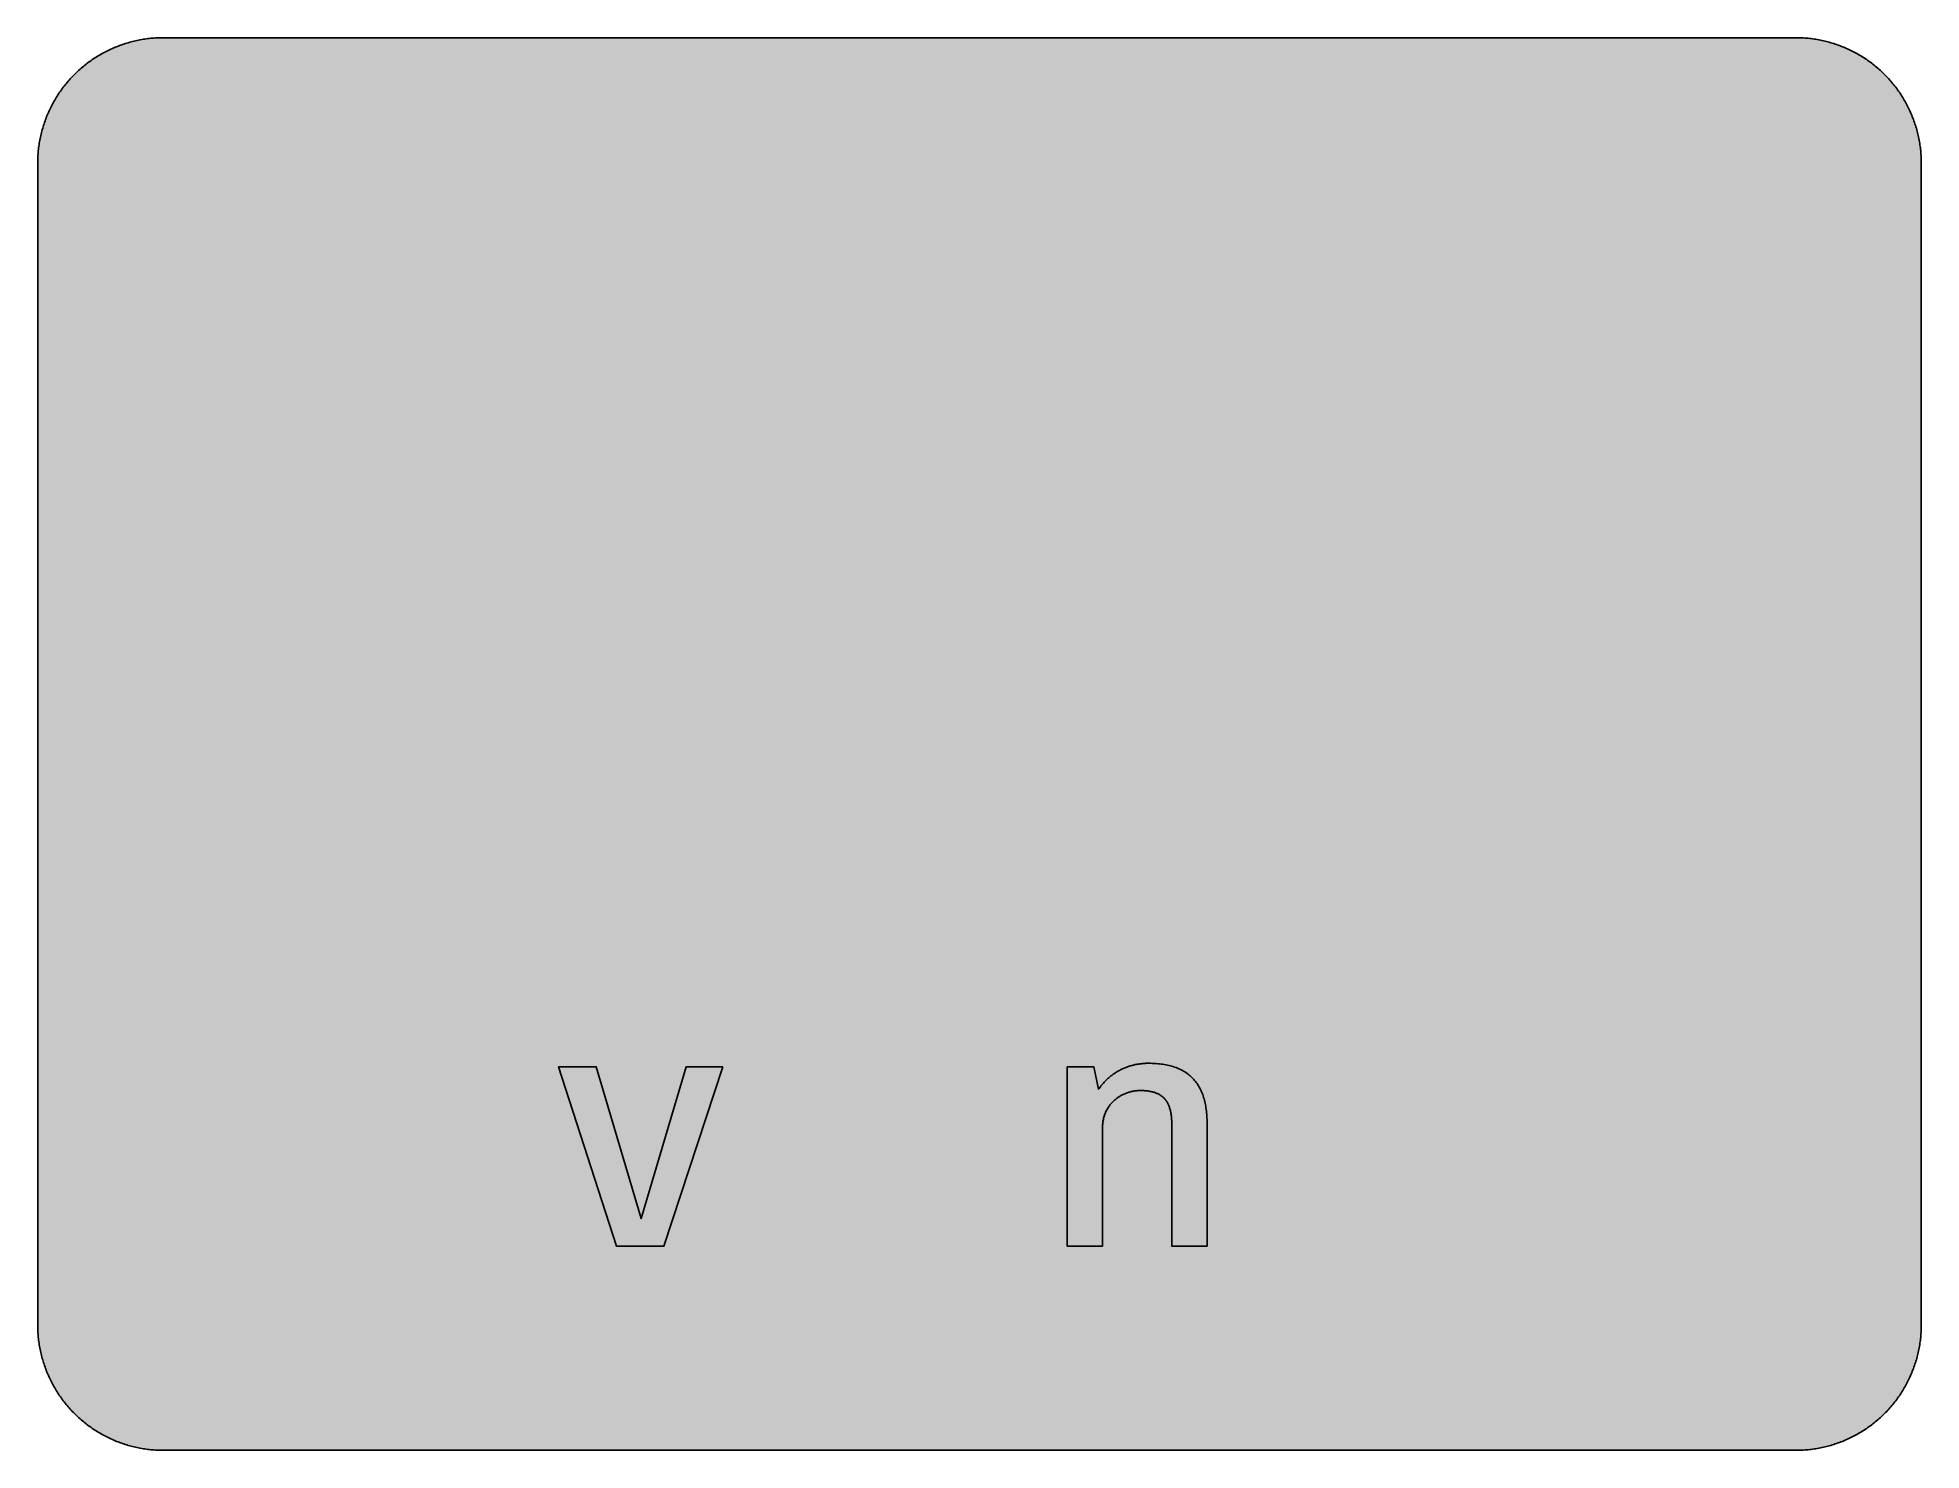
# Model space of a CAD drawing. Header units: millimetres. Extents: x 0 to 212, y 0 to 159.
import ezdxf

# ---------------------------------------------------------------- set-up
doc = ezdxf.new("R2010")
doc.units = ezdxf.units.MM

msp = doc.modelspace()

# ---------------------------------------------------------------- hatches: boundary and pattern name
for color, points in [(254, [(14.1633, 0.0536), (13.9878, 0.0533), (13.8125, 0.0559), (13.6373, 0.061), (13.462, 0.0686), (13.2893, 0.0787), (13.114, 0.0914), (12.9413, 0.1041), (12.7686, 0.1219), (12.5959, 0.1397), (12.4231, 0.16), (12.2504, 0.1829), (12.0777, 0.2057), (11.9075, 0.2337), (11.7373, 0.2616), (11.5672, 0.2921), (11.397, 0.3251), (11.2268, 0.3607), (11.0592, 0.3988), (10.8915, 0.4369), (10.7239, 0.4775), (10.5562, 0.5207), (10.3886, 0.5664), (10.2235, 0.6121), (10.0584, 0.6629), (9.8933, 0.7137), (9.7307, 0.7671), (9.5682, 0.8204), (9.4056, 0.8788), (9.2431, 0.9373), (9.083, 0.9982), (8.923, 1.0617), (8.763, 1.1252), (8.6055, 1.1938), (8.4455, 1.2624), (8.2906, 1.331), (8.1331, 1.4046), (7.9781, 1.4783), (7.8232, 1.5545), (7.6708, 1.6332), (7.5184, 1.7145), (7.366, 1.7958), (7.2161, 1.8796), (7.0663, 1.966), (6.919, 2.0523), (6.7716, 2.1438), (6.6243, 2.2352), (6.4795, 2.3266), (6.3348, 2.4232), (6.19, 2.5197), (6.0477, 2.6187), (5.908, 2.7178), (5.7683, 2.8194), (5.6286, 2.9235), (5.4915, 3.0302), (5.3543, 3.1369), (5.2197, 3.2461), (5.0851, 3.3579), (4.953, 3.4722), (4.8209, 3.5865), (4.6914, 3.7033), (4.5644, 3.8202), (4.4348, 3.9395), (4.3104, 4.0615), (4.1859, 4.1859), (4.0615, 4.3104), (3.9395, 4.4348), (3.8202, 4.5618), (3.7033, 4.6914), (3.5865, 4.8209), (3.4722, 4.953), (3.3579, 5.0851), (3.2487, 5.2197), (3.1369, 5.3543), (3.0302, 5.4915), (2.9235, 5.6286), (2.8194, 5.7683), (2.7178, 5.908), (2.6187, 6.0477), (2.5197, 6.19), (2.4232, 6.3348), (2.3266, 6.477), (2.2352, 6.6243), (2.1438, 6.7691), (2.0523, 6.919), (1.966, 7.0663), (1.8796, 7.2161), (1.7958, 7.366), (1.7145, 7.5184), (1.6332, 7.6708), (1.5545, 7.8232), (1.4783, 7.9781), (1.4046, 8.1331), (1.331, 8.2906), (1.2598, 8.4455), (1.1913, 8.603), (1.1252, 8.763), (1.0592, 8.923), (0.9982, 9.083), (0.9373, 9.2431), (0.8763, 9.4056), (0.8204, 9.5682), (0.7645, 9.7307), (0.7112, 9.8933), (0.6604, 10.0584), (0.6121, 10.2235), (0.5639, 10.3911), (0.5207, 10.5562), (0.4775, 10.7239), (0.4343, 10.8915), (0.3962, 11.0592), (0.3607, 11.2268), (0.3251, 11.397), (0.2921, 11.5672), (0.2616, 11.7373), (0.2311, 11.9075), (0.2057, 12.0802), (0.1803, 12.2504), (0.1575, 12.4231), (0.1372, 12.5959), (0.1194, 12.7686), (0.1041, 12.9413), (0.0889, 13.1166), (0.0787, 13.2893), (0.0686, 13.4645), (0.061, 13.6373), (0.0559, 13.8125), (0.0508, 13.9878), (0.0508, 14.163), (0.0522, 144.6925), (0.0508, 144.8664), (0.0559, 145.0416), (0.061, 145.2169), (0.0686, 145.3896), (0.0787, 145.5649), (0.0889, 145.7376), (0.1041, 145.9128), (0.1194, 146.0856), (0.1372, 146.2583), (0.1575, 146.431), (0.1803, 146.6037), (0.2057, 146.7739), (0.2311, 146.9466), (0.2616, 147.1168), (0.2921, 147.287), (0.3251, 147.4572), (0.3607, 147.6248), (0.3962, 147.795), (0.4343, 147.9626), (0.4775, 148.1303), (0.5207, 148.2979), (0.5639, 148.463), (0.6121, 148.6281), (0.6604, 148.7932), (0.7112, 148.9583), (0.7645, 149.1234), (0.8204, 149.286), (0.8763, 149.4485), (0.9373, 149.6111), (0.9982, 149.7711), (1.0592, 149.9311), (1.1252, 150.0911), (1.1913, 150.2486), (1.2598, 150.4061), (1.331, 150.5636), (1.4046, 150.7185), (1.4783, 150.876), (1.5545, 151.0284), (1.6332, 151.1833), (1.7145, 151.3357), (1.7958, 151.4856), (1.8796, 151.638), (1.966, 151.7879), (2.0523, 151.9352), (2.1438, 152.0825), (2.2352, 152.2298), (2.3266, 152.3746), (2.4232, 152.5194), (2.5197, 152.6616), (2.6187, 152.8039), (2.7178, 152.9461), (2.8194, 153.0858), (2.9235, 153.2255), (3.0302, 153.3627), (3.1369, 153.4973), (3.2487, 153.6344), (3.3579, 153.7665), (3.4722, 153.8986), (3.5865, 154.0307), (3.7033, 154.1602), (3.8202, 154.2898), (3.9395, 154.4168), (4.0615, 154.5438), (4.1859, 154.6682), (4.3104, 154.7901), (4.4348, 154.9121), (4.5644, 155.034), (4.6914, 155.1508), (4.8209, 155.2677), (4.953, 155.382), (5.0851, 155.4937), (5.2197, 155.6055), (5.3543, 155.7147), (5.4915, 155.8239), (5.6286, 155.9281), (5.7683, 156.0322), (5.908, 156.1338), (6.0477, 156.2354), (6.19, 156.3345), (6.3348, 156.431), (6.4795, 156.525), (6.6243, 156.6189), (6.7716, 156.7104), (6.919, 156.7993), (7.0663, 156.8882), (7.2161, 156.9745), (7.366, 157.0584), (7.5184, 157.1396), (7.6708, 157.2209), (7.8232, 157.2971), (7.9781, 157.3733), (8.1331, 157.4495), (8.2906, 157.5206), (8.4455, 157.5918), (8.6055, 157.6603), (8.763, 157.7289), (8.923, 157.7924), (9.083, 157.8559), (9.2431, 157.9169), (9.4056, 157.9753), (9.5682, 158.0337), (9.7307, 158.0871), (9.8933, 158.1404), (10.0584, 158.1912), (10.2235, 158.242), (10.3886, 158.2877), (10.5562, 158.3334), (10.7239, 158.3766), (10.8915, 158.4173), (11.0592, 158.4579), (11.2268, 158.4935), (11.397, 158.529), (11.5672, 158.562), (11.7373, 158.5925), (11.9075, 158.6205), (12.0777, 158.6484), (12.2504, 158.6713), (12.4231, 158.6941), (12.5959, 158.7144), (12.7686, 158.7322), (12.9413, 158.75), (13.114, 158.7627), (13.2893, 158.7754), (13.462, 158.7856), (13.6373, 158.7932), (13.8125, 158.7983), (13.9878, 158.8008), (14.163, 158.8033), (197.6078, 158.8036), (197.7822, 158.8008), (197.9574, 158.7983), (198.1327, 158.7932), (198.3054, 158.7856), (198.4807, 158.7754), (198.6534, 158.7627), (198.8287, 158.75), (199.0014, 158.7322), (199.1741, 158.7144), (199.3468, 158.6941), (199.5195, 158.6713), (199.6897, 158.6484), (199.8624, 158.6205), (200.0326, 158.5925), (200.2028, 158.562), (200.373, 158.529), (200.5432, 158.4935), (200.7108, 158.4579), (200.8784, 158.4173), (201.0461, 158.3766), (201.2137, 158.3334), (201.3788, 158.2877), (201.5465, 158.242), (201.7116, 158.1912), (201.8767, 158.1404), (202.0392, 158.0871), (202.2018, 158.0337), (202.3643, 157.9753), (202.5269, 157.9169), (202.6869, 157.8559), (202.8469, 157.7924), (203.007, 157.7289), (203.167, 157.6603), (203.3245, 157.5918), (203.4794, 157.5206), (203.6369, 157.4495), (203.7918, 157.3733), (203.9468, 157.2971), (204.0992, 157.2209), (204.2516, 157.1396), (204.404, 157.0584), (204.5538, 156.9745), (204.7037, 156.8882), (204.8535, 156.7993), (205.0009, 156.7104), (205.1456, 156.6189), (205.293, 156.525), (205.4352, 156.431), (205.58, 156.3345), (205.7222, 156.2354), (205.8619, 156.1338), (206.0016, 156.0322), (206.1413, 155.9281), (206.2785, 155.8239), (206.4156, 155.7147), (206.5503, 155.6055), (206.6849, 155.4937), (206.817, 155.382), (206.949, 155.2677), (207.0786, 155.1508), (207.2081, 155.034), (207.3351, 154.9121), (207.4596, 154.7901), (207.584, 154.6682), (207.7085, 154.5438), (207.8304, 154.4168), (207.9498, 154.2898), (208.0666, 154.1602), (208.1835, 154.0307), (208.2978, 153.8986), (208.4121, 153.7665), (208.5238, 153.6344), (208.6331, 153.4973), (208.7397, 153.3627), (208.8464, 153.2255), (208.9506, 153.0858), (209.0522, 152.9461), (209.1512, 152.8039), (209.2503, 152.6616), (209.3468, 152.5194), (209.4433, 152.3746), (209.5348, 152.2298), (209.6262, 152.0825), (209.7176, 151.9352), (209.804, 151.7879), (209.8904, 151.638), (209.9742, 151.4856), (210.0555, 151.3357), (210.1367, 151.1833), (210.2155, 151.0284), (210.2917, 150.876), (210.3653, 150.7185), (210.439, 150.5636), (210.5076, 150.4061), (210.5762, 150.2486), (210.6447, 150.0911), (210.7082, 149.9311), (210.7717, 149.7711), (210.8327, 149.6111), (210.8911, 149.4485), (210.9495, 149.286), (211.0029, 149.1234), (211.0562, 148.9583), (211.107, 148.7932), (211.1578, 148.6281), (211.2035, 148.463), (211.2493, 148.2979), (211.2924, 148.1303), (211.3331, 147.9626), (211.3712, 147.795), (211.4093, 147.6248), (211.4448, 147.4572), (211.4779, 147.287), (211.5083, 147.1168), (211.5363, 146.9466), (211.5642, 146.7739), (211.5871, 146.6037), (211.6099, 146.431), (211.6303, 146.2583), (211.648, 146.0856), (211.6658, 145.9128), (211.6785, 145.7376), (211.6912, 145.5649), (211.7014, 145.3896), (211.709, 145.2169), (211.7141, 145.0416), (211.7166, 144.8664), (211.7166, 144.6911), (211.7189, 14.1647), (211.7166, 13.9878), (211.7141, 13.8125), (211.709, 13.6373), (211.7014, 13.4645), (211.6912, 13.2893), (211.6785, 13.1166), (211.6658, 12.9413), (211.648, 12.7686), (211.6303, 12.5959), (211.6099, 12.4231), (211.5871, 12.2504), (211.5642, 12.0802), (211.5363, 11.9075), (211.5083, 11.7373), (211.4779, 11.5672), (211.4448, 11.397), (211.4093, 11.2268), (211.3712, 11.0592), (211.3331, 10.8915), (211.2924, 10.7239), (211.2493, 10.5562), (211.2035, 10.3911), (211.1578, 10.2235), (211.107, 10.0584), (211.0562, 9.8933), (211.0029, 9.7307), (210.9495, 9.5682), (210.8911, 9.4056), (210.8327, 9.2431), (210.7717, 9.083), (210.7082, 8.923), (210.6447, 8.763), (210.5762, 8.603), (210.5076, 8.4455), (210.439, 8.2906), (210.3653, 8.1331), (210.2917, 7.9781), (210.2155, 7.8232), (210.1367, 7.6708), (210.0555, 7.5184), (209.9742, 7.366), (209.8904, 7.2161), (209.804, 7.0663), (209.7176, 6.919), (209.6262, 6.7691), (209.5348, 6.6243), (209.4433, 6.477), (209.3468, 6.3348), (209.2503, 6.19), (209.1512, 6.0477), (209.0522, 5.908), (208.9506, 5.7683), (208.8464, 5.6286), (208.7397, 5.4915), (208.6331, 5.3543), (208.5238, 5.2197), (208.4121, 5.0851), (208.2978, 4.953), (208.1835, 4.8209), (208.0666, 4.6914), (207.9498, 4.5618), (207.8304, 4.4348), (207.7085, 4.3104), (207.584, 4.1859), (207.4596, 4.0615), (207.3351, 3.9395), (207.2081, 3.8202), (207.0786, 3.7033), (206.949, 3.5865), (206.817, 3.4722), (206.6849, 3.3579), (206.5503, 3.2461), (206.4156, 3.1369), (206.2785, 3.0302), (206.1413, 2.9235), (206.0016, 2.8194), (205.8619, 2.7178), (205.7222, 2.6187), (205.58, 2.5197), (205.4352, 2.4232), (205.293, 2.3266), (205.1456, 2.2352), (205.0009, 2.1438), (204.8535, 2.0523), (204.7037, 1.966), (204.5538, 1.8796), (204.404, 1.7958), (204.2516, 1.7145), (204.0992, 1.6332), (203.9468, 1.5545), (203.7918, 1.4783), (203.6369, 1.4046), (203.4794, 1.331), (203.3245, 1.2624), (203.167, 1.1938), (203.007, 1.1252), (202.8469, 1.0617), (202.6869, 0.9982), (202.5269, 0.9373), (202.3643, 0.8788), (202.2018, 0.8204), (202.0392, 0.7671), (201.8767, 0.7137), (201.7116, 0.6629), (201.5465, 0.6121), (201.3788, 0.5664), (201.2137, 0.5207), (201.0461, 0.4775), (200.8784, 0.4369), (200.7108, 0.3988), (200.5432, 0.3607), (200.373, 0.3251), (200.2028, 0.2921), (200.0326, 0.2616), (199.8624, 0.2337), (199.6897, 0.2057), (199.5195, 0.1829), (199.3468, 0.16), (199.1741, 0.1397), (199.0014, 0.1219), (198.8287, 0.1041), (198.6534, 0.0914), (198.4807, 0.0787), (198.3054, 0.0686), (198.1327, 0.061), (197.9574, 0.0559), (197.7822, 0.0533), (197.6069, 0.0533)]), (59, [(77.053, 43.1627), (72.941, 43.1627), (67.8575, 26.0872), (62.8124, 43.1627), (58.5819, 43.1627), (65.1013, 22.9842), (70.4176, 22.9842)]), (59, [(131.4595, 22.9842), (131.4595, 36.7975), (131.4577, 37.0027), (131.4526, 37.2059), (131.445, 37.404), (131.4348, 37.6022), (131.4196, 37.7952), (131.4044, 37.9857), (131.384, 38.1737), (131.3612, 38.3565), (131.3358, 38.5369), (131.3053, 38.7147), (131.2748, 38.8899), (131.2393, 39.0627), (131.2012, 39.2303), (131.158, 39.3954), (131.1148, 39.558), (131.0665, 39.718), (131.0157, 39.8729), (130.9624, 40.0279), (130.904, 40.1777), (130.843, 40.3225), (130.7795, 40.4673), (130.7135, 40.607), (130.6424, 40.7441), (130.5687, 40.8762), (130.4925, 41.0083), (130.4138, 41.1353), (130.3299, 41.2598), (130.2436, 41.3791), (130.1547, 41.4985), (130.0632, 41.6128), (129.9667, 41.7246), (129.8677, 41.8313), (129.7635, 41.9354), (129.6594, 42.037), (129.5502, 42.1361), (129.4359, 42.23), (129.3216, 42.324), (129.2022, 42.4104), (129.0777, 42.4967), (128.9533, 42.578), (128.8237, 42.6568), (128.6916, 42.733), (128.5545, 42.8041), (128.4148, 42.8727), (128.2725, 42.9387), (128.1252, 43.0022), (127.9779, 43.0606), (127.823, 43.1165), (127.668, 43.1673), (127.508, 43.2156), (127.3429, 43.2613), (127.1778, 43.3045), (127.0051, 43.3426), (126.8324, 43.3781), (126.6546, 43.4111), (126.4742, 43.4391), (126.2888, 43.4645), (126.1008, 43.4873), (125.9103, 43.5051), (125.7148, 43.5204), (125.5166, 43.5331), (125.316, 43.5407), (125.1102, 43.5458), (124.8994, 43.5483), (124.7978, 43.5483), (124.6962, 43.5458), (124.5946, 43.5432), (124.493, 43.5381), (124.3914, 43.5305), (124.2924, 43.5229), (124.1908, 43.5153), (124.0892, 43.5051), (123.9901, 43.4924), (123.8885, 43.4797), (123.7894, 43.4645), (123.6904, 43.4492), (123.5913, 43.4315), (123.4923, 43.4137), (123.3932, 43.3934), (123.2941, 43.373), (123.1976, 43.3502), (123.0986, 43.3248), (123.002, 43.2994), (122.9055, 43.2714), (122.809, 43.2435), (122.7125, 43.213), (122.6185, 43.1825), (122.522, 43.1495), (122.428, 43.114), (122.334, 43.0784), (122.24, 43.0428), (122.1486, 43.0047), (122.0546, 42.9641), (121.9632, 42.9235), (121.8717, 42.8803), (121.7803, 42.8346), (121.6914, 42.7888), (121.6, 42.7431), (121.5111, 42.6949), (121.4247, 42.6441), (121.3358, 42.5933), (121.2494, 42.5399), (121.1631, 42.484), (121.0767, 42.4282), (120.9929, 42.3723), (120.9091, 42.3113), (120.8253, 42.2529), (120.7414, 42.1894), (120.6602, 42.1259), (120.5789, 42.0624), (120.4976, 41.9964), (120.4189, 41.9278), (120.3401, 41.8592), (120.2639, 41.7881), (120.1852, 41.7144), (120.109, 41.6408), (120.0353, 41.5671), (119.9617, 41.4884), (119.888, 41.4122), (119.8143, 41.3309), (119.7432, 41.2496), (119.6721, 41.1683), (119.6035, 41.082), (119.5349, 40.9956), (119.4689, 40.9092), (119.4029, 40.8203), (119.3368, 40.7289), (119.2733, 40.6375), (118.7305, 43.1627), (115.7429, 43.1627), (115.7429, 22.9842), (119.7007, 22.9842), (119.7007, 36.2158), (119.7, 36.3525), (119.7051, 36.4871), (119.7153, 36.6192), (119.7254, 36.7487), (119.7407, 36.8757), (119.7585, 37.0002), (119.7813, 37.1246), (119.8042, 37.244), (119.8321, 37.3634), (119.8626, 37.4777), (119.8956, 37.592), (119.9312, 37.7038), (119.9693, 37.813), (120.0099, 37.9197), (120.0531, 38.0238), (120.0988, 38.1254), (120.1471, 38.2245), (120.1979, 38.3235), (120.2512, 38.4175), (120.3046, 38.5115), (120.363, 38.6029), (120.4214, 38.6918), (120.4824, 38.7782), (120.5459, 38.862), (120.6119, 38.9433), (120.6779, 39.022), (120.7491, 39.1008), (120.8176, 39.177), (120.8913, 39.2481), (120.965, 39.3192), (121.0386, 39.3878), (121.1148, 39.4564), (121.1936, 39.5199), (121.2723, 39.5808), (121.3536, 39.6418), (121.4349, 39.7002), (121.5187, 39.7561), (121.6025, 39.8094), (121.6863, 39.8602), (121.7727, 39.911), (121.859, 39.9593), (121.9454, 40.0025), (122.0343, 40.0456), (122.1232, 40.0888), (122.2121, 40.1269), (122.301, 40.1625), (122.3924, 40.198), (122.4839, 40.2311), (122.5728, 40.2615), (122.6642, 40.292), (122.7557, 40.3174), (122.8471, 40.3428), (122.9385, 40.3657), (123.03, 40.386), (123.1214, 40.4038), (123.2129, 40.4216), (123.3043, 40.4368), (123.3957, 40.4495), (123.4846, 40.4597), (123.5761, 40.4673), (123.665, 40.4749), (123.7539, 40.48), (123.8428, 40.4825), (123.9291, 40.4851), (124.0409, 40.4825), (124.1527, 40.48), (124.2593, 40.4774), (124.366, 40.4724), (124.4702, 40.4647), (124.5743, 40.4571), (124.6759, 40.447), (124.775, 40.4368), (124.8715, 40.4241), (124.968, 40.4089), (125.062, 40.3936), (125.1534, 40.3758), (125.2423, 40.3555), (125.3312, 40.3352), (125.4176, 40.3123), (125.5014, 40.2869), (125.5852, 40.2615), (125.6665, 40.2311), (125.7452, 40.2031), (125.824, 40.1701), (125.9002, 40.1371), (125.9738, 40.1015), (126.045, 40.0634), (126.1161, 40.0228), (126.1847, 39.9821), (126.2532, 39.939), (126.3167, 39.8932), (126.3802, 39.845), (126.4412, 39.7967), (126.5022, 39.7434), (126.5606, 39.69), (126.6165, 39.6342), (126.6723, 39.5783), (126.7231, 39.5173), (126.7739, 39.4538), (126.8247, 39.3903), (126.873, 39.3243), (126.9187, 39.2557), (126.9619, 39.1846), (127.0051, 39.1109), (127.0457, 39.0347), (127.0838, 38.956), (127.1194, 38.8747), (127.1549, 38.7934), (127.1905, 38.7071), (127.221, 38.6207), (127.2515, 38.5293), (127.2794, 38.4378), (127.3073, 38.3413), (127.3302, 38.2448), (127.3556, 38.1457), (127.3759, 38.0416), (127.3962, 37.9374), (127.414, 37.8282), (127.4293, 37.719), (127.4445, 37.6047), (127.4572, 37.4904), (127.4674, 37.371), (127.4775, 37.2491), (127.4851, 37.1272), (127.4902, 37.0002), (127.4953, 36.8706), (127.4978, 36.7386), (127.4978, 36.6039), (127.5002, 22.9842)])]:
    msp.add_hatch(color=color).paths.add_polyline_path(points)
h = msp.add_hatch(color=59)
h.paths.add_polyline_path([(14.1633, 3.5814), (13.8887, 3.5839), (13.6169, 3.5941), (13.3477, 3.6119), (13.081, 3.6347), (12.8143, 3.6652), (12.5501, 3.7008), (12.2885, 3.7465), (12.0294, 3.7948), (11.7729, 3.8506), (11.5164, 3.9141), (11.2649, 3.9827), (11.016, 4.0564), (10.7671, 4.1351), (10.5232, 4.2215), (10.2819, 4.3129), (10.0432, 4.412), (9.8069, 4.5161), (9.5733, 4.6228), (9.3447, 4.7371), (9.1186, 4.8565), (8.8951, 4.9809), (8.6741, 5.113), (8.4582, 5.2476), (8.2448, 5.3873), (8.0366, 5.5321), (7.8308, 5.682), (7.6276, 5.8369), (7.4295, 5.9969), (7.2365, 6.1595), (7.046, 6.3297), (6.8605, 6.5024), (6.6777, 6.6802), (6.5024, 6.8605), (6.3271, 7.046), (6.1595, 7.2365), (5.9969, 7.432), (5.8369, 7.6302), (5.682, 7.8308), (5.5321, 8.0366), (5.3873, 8.2448), (5.2451, 8.4582), (5.1105, 8.6741), (4.9809, 8.8951), (4.8565, 9.1186), (4.7371, 9.3447), (4.6228, 9.5758), (4.5136, 9.8069), (4.4094, 10.0432), (4.3129, 10.2819), (4.2215, 10.5232), (4.1351, 10.7696), (4.0538, 11.016), (3.9802, 11.2649), (3.9116, 11.5189), (3.8506, 11.7729), (3.7948, 12.0294), (3.744, 12.2911), (3.7008, 12.5527), (3.6627, 12.8143), (3.6322, 13.081), (3.6093, 13.3502), (3.5916, 13.6195), (3.5814, 13.8913), (3.5789, 14.163), (3.58, 144.6925), (3.5814, 144.9654), (3.5916, 145.2347), (3.6093, 145.5064), (3.6322, 145.7731), (3.6627, 146.0398), (3.7008, 146.304), (3.744, 146.5656), (3.7948, 146.8247), (3.8506, 147.0812), (3.9116, 147.3352), (3.9802, 147.5892), (4.0538, 147.8382), (4.1351, 148.0845), (4.2215, 148.3309), (4.3129, 148.5722), (4.4094, 148.811), (4.5136, 149.0472), (4.6228, 149.2783), (4.7371, 149.5095), (4.8565, 149.7355), (4.9809, 149.9591), (5.1105, 150.1775), (5.2451, 150.3959), (5.3873, 150.6093), (5.5321, 150.8176), (5.682, 151.0233), (5.8369, 151.224), (5.9969, 151.4221), (6.1595, 151.6177), (6.3271, 151.8056), (6.5024, 151.9936), (6.6777, 152.1739), (6.8605, 152.3517), (7.046, 152.5245), (7.2365, 152.6946), (7.4295, 152.8572), (7.6276, 153.0172), (7.8308, 153.1722), (8.0366, 153.322), (8.2448, 153.4668), (8.4582, 153.6065), (8.6741, 153.7411), (8.8951, 153.8732), (9.1186, 153.9977), (9.3447, 154.117), (9.5733, 154.2313), (9.8069, 154.3406), (10.0432, 154.4422), (10.2819, 154.5412), (10.5232, 154.6327), (10.7671, 154.719), (11.016, 154.7978), (11.2649, 154.874), (11.5164, 154.9425), (11.7729, 155.0035), (12.0294, 155.0594), (12.2885, 155.1102), (12.5501, 155.1534), (12.8143, 155.1889), (13.081, 155.2194), (13.3477, 155.2448), (13.6169, 155.26), (13.8887, 155.2702), (14.163, 155.2753), (197.6078, 155.2758), (197.8787, 155.2702), (198.1505, 155.26), (198.4197, 155.2448), (198.689, 155.2194), (198.9557, 155.1889), (199.2173, 155.1534), (199.4789, 155.1102), (199.7405, 155.0594), (199.9971, 155.0035), (200.2511, 154.9425), (200.5051, 154.874), (200.754, 154.7978), (201.0004, 154.719), (201.2467, 154.6327), (201.488, 154.5412), (201.7268, 154.4422), (201.963, 154.3406), (202.1942, 154.2313), (202.4253, 154.117), (202.6514, 153.9977), (202.8749, 153.8732), (203.0959, 153.7411), (203.3118, 153.6065), (203.5251, 153.4668), (203.7334, 153.322), (203.9391, 153.1722), (204.1398, 153.0172), (204.3379, 152.8572), (204.5335, 152.6946), (204.724, 152.5245), (204.9094, 152.3517), (205.0898, 152.1739), (205.2676, 151.9936), (205.4403, 151.8056), (205.6105, 151.6177), (205.773, 151.4221), (205.933, 151.224), (206.088, 151.0233), (206.2378, 150.8176), (206.3826, 150.6093), (206.5223, 150.3959), (206.6569, 150.1775), (206.789, 149.9591), (206.9135, 149.7355), (207.0329, 149.5095), (207.1472, 149.2783), (207.2538, 149.0472), (207.358, 148.811), (207.457, 148.5722), (207.5485, 148.3309), (207.6348, 148.0845), (207.7136, 147.8382), (207.7872, 147.5892), (207.8558, 147.3352), (207.9193, 147.0812), (207.9752, 146.8247), (208.0235, 146.5656), (208.0692, 146.304), (208.1047, 146.0398), (208.1352, 145.7731), (208.1581, 145.5064), (208.1759, 145.2347), (208.186, 144.9654), (208.1911, 144.6911), (208.1911, 14.1647), (208.186, 13.8913), (208.1759, 13.6195), (208.1581, 13.3502), (208.1352, 13.081), (208.1047, 12.8143), (208.0692, 12.5527), (208.0235, 12.2911), (207.9752, 12.0294), (207.9193, 11.7729), (207.8558, 11.5189), (207.7872, 11.2649), (207.7136, 11.016), (207.6348, 10.7696), (207.5485, 10.5232), (207.457, 10.2819), (207.358, 10.0432), (207.2538, 9.8069), (207.1472, 9.5758), (207.0329, 9.3447), (206.9135, 9.1186), (206.789, 8.8951), (206.6569, 8.6741), (206.5223, 8.4582), (206.3826, 8.2448), (206.2378, 8.0366), (206.088, 7.8308), (205.933, 7.6302), (205.773, 7.432), (205.6105, 7.2365), (205.4403, 7.046), (205.2676, 6.8605), (205.0898, 6.6802), (204.9094, 6.5024), (204.724, 6.3297), (204.5335, 6.1595), (204.3379, 5.9969), (204.1398, 5.8369), (203.9391, 5.682), (203.7334, 5.5321), (203.5251, 5.3873), (203.3118, 5.2476), (203.0959, 5.113), (202.8749, 4.9809), (202.6514, 4.8565), (202.4253, 4.7371), (202.1942, 4.6228), (201.963, 4.5161), (201.7268, 4.412), (201.488, 4.3129), (201.2467, 4.2215), (201.0004, 4.1351), (200.754, 4.0564), (200.5051, 3.9827), (200.2511, 3.9141), (199.9971, 3.8506), (199.7405, 3.7948), (199.4789, 3.7465), (199.2173, 3.7008), (198.9557, 3.6652), (198.689, 3.6347), (198.4197, 3.6119), (198.1505, 3.5941), (197.8787, 3.5839), (197.6069, 3.5789)])
h.paths.add_polyline_path([(14.1633, 8.8731), (14.0259, 8.8748), (13.8887, 8.8798), (13.7541, 8.8875), (13.622, 8.9002), (13.4874, 8.9154), (13.3553, 8.9332), (13.2258, 8.9535), (13.0962, 8.9789), (12.9667, 9.0068), (12.8397, 9.0373), (12.7127, 9.0729), (12.5882, 9.1084), (12.4663, 9.1491), (12.3419, 9.1923), (12.2225, 9.238), (12.1031, 9.2888), (11.9837, 9.3396), (11.8694, 9.3929), (11.7526, 9.4513), (11.6408, 9.5098), (11.5291, 9.5733), (11.4198, 9.6368), (11.3106, 9.7053), (11.2039, 9.7765), (11.0998, 9.8476), (10.9957, 9.9238), (10.8966, 10), (10.7975, 10.0787), (10.6985, 10.1625), (10.6045, 10.2464), (10.5105, 10.3327), (10.4216, 10.4216), (10.3327, 10.5131), (10.2464, 10.6045), (10.16, 10.701), (10.0787, 10.7975), (10, 10.8966), (9.9212, 10.9982), (9.8476, 11.0998), (9.7739, 11.2039), (9.7053, 11.3106), (9.6368, 11.4198), (9.5707, 11.5291), (9.5098, 11.6408), (9.4488, 11.7551), (9.3929, 11.8694), (9.337, 11.9863), (9.2862, 12.1031), (9.238, 12.2225), (9.1923, 12.3444), (9.1491, 12.4663), (9.1084, 12.5908), (9.0703, 12.7152), (9.0373, 12.8397), (9.0068, 12.9692), (8.9789, 13.0962), (8.9535, 13.2258), (8.9306, 13.3579), (8.9129, 13.4899), (8.8976, 13.622), (8.8849, 13.7566), (8.8773, 13.8913), (8.8722, 14.0259), (8.8697, 14.163), (8.8717, 144.6925), (8.8722, 144.8283), (8.8773, 144.9629), (8.8849, 145.0975), (8.8976, 145.2321), (8.9129, 145.3642), (8.9306, 145.4963), (8.9535, 145.6284), (8.9789, 145.7579), (9.0068, 145.8849), (9.0373, 146.0144), (9.0703, 146.1389), (9.1084, 146.2634), (9.1491, 146.3878), (9.1923, 146.5097), (9.238, 146.6317), (9.2862, 146.751), (9.337, 146.8679), (9.3929, 146.9847), (9.4488, 147.099), (9.5098, 147.2133), (9.5707, 147.3251), (9.6368, 147.4343), (9.7053, 147.5435), (9.7739, 147.6502), (9.8476, 147.7543), (9.9212, 147.8559), (10, 147.9575), (10.0787, 148.0566), (10.16, 148.1531), (10.2464, 148.2496), (10.3327, 148.3411), (10.4216, 148.4325), (10.5105, 148.5214), (10.6045, 148.6078), (10.6985, 148.6916), (10.7975, 148.7754), (10.8966, 148.8542), (10.9957, 148.9304), (11.0998, 149.0066), (11.2039, 149.0777), (11.3106, 149.1488), (11.4198, 149.2174), (11.5291, 149.2809), (11.6408, 149.3444), (11.7526, 149.4028), (11.8694, 149.4612), (11.9837, 149.5146), (12.1031, 149.5679), (12.2225, 149.6162), (12.3419, 149.6619), (12.4663, 149.7051), (12.5882, 149.7457), (12.7127, 149.7813), (12.8397, 149.8168), (12.9667, 149.8473), (13.0962, 149.8752), (13.2258, 149.9006), (13.3553, 149.921), (13.4874, 149.9413), (13.622, 149.9565), (13.7541, 149.9667), (13.8887, 149.9768), (14.0259, 149.9819), (14.163, 149.9819), (197.6078, 149.9842), (197.7441, 149.9819), (197.8787, 149.9768), (198.0133, 149.9667), (198.1479, 149.9565), (198.28, 149.9413), (198.4121, 149.921), (198.5442, 149.9006), (198.6737, 149.8752), (198.8007, 149.8473), (198.9303, 149.8168), (199.0547, 149.7813), (199.1792, 149.7457), (199.3036, 149.7051), (199.4256, 149.6619), (199.5475, 149.6162), (199.6669, 149.5679), (199.7837, 149.5146), (199.9005, 149.4612), (200.0148, 149.4028), (200.1291, 149.3444), (200.2409, 149.2809), (200.3501, 149.2174), (200.4593, 149.1488), (200.566, 149.0777), (200.6702, 149.0066), (200.7718, 148.9304), (200.8734, 148.8542), (200.9724, 148.7754), (201.0689, 148.6916), (201.1655, 148.6078), (201.2569, 148.5214), (201.3483, 148.4325), (201.4372, 148.3411), (201.5236, 148.2496), (201.6074, 148.1531), (201.6912, 148.0566), (201.77, 147.9575), (201.8462, 147.8559), (201.9224, 147.7543), (201.9935, 147.6502), (202.0646, 147.5435), (202.1332, 147.4343), (202.1967, 147.3251), (202.2602, 147.2133), (202.3186, 147.099), (202.377, 146.9847), (202.4304, 146.8679), (202.4812, 146.751), (202.532, 146.6317), (202.5777, 146.5097), (202.6209, 146.3878), (202.6615, 146.2634), (202.6971, 146.1389), (202.7326, 146.0144), (202.7631, 145.8849), (202.7911, 145.7579), (202.8165, 145.6284), (202.8368, 145.4963), (202.8546, 145.3642), (202.8698, 145.2321), (202.8825, 145.0975), (202.8901, 144.9629), (202.8952, 144.8283), (202.8977, 144.6911), (202.8994, 14.1647), (202.8952, 14.0259), (202.8901, 13.8913), (202.8825, 13.7566), (202.8698, 13.622), (202.8546, 13.4899), (202.8368, 13.3579), (202.8165, 13.2258), (202.7911, 13.0962), (202.7631, 12.9692), (202.7326, 12.8397), (202.6971, 12.7152), (202.6615, 12.5908), (202.6209, 12.4663), (202.5777, 12.3444), (202.532, 12.2225), (202.4812, 12.1031), (202.4304, 11.9863), (202.377, 11.8694), (202.3186, 11.7551), (202.2602, 11.6408), (202.1967, 11.5291), (202.1332, 11.4198), (202.0646, 11.3106), (201.9935, 11.2039), (201.9224, 11.0998), (201.8462, 10.9982), (201.77, 10.8966), (201.6912, 10.7975), (201.6074, 10.701), (201.5236, 10.6045), (201.4372, 10.5131), (201.3483, 10.4216), (201.2569, 10.3327), (201.1655, 10.2464), (201.0689, 10.1625), (200.9724, 10.0787), (200.8734, 10), (200.7718, 9.9238), (200.6702, 9.8476), (200.566, 9.7765), (200.4593, 9.7053), (200.3501, 9.6368), (200.2409, 9.5733), (200.1291, 9.5098), (200.0148, 9.4513), (199.9005, 9.3929), (199.7837, 9.3396), (199.6669, 9.2888), (199.5475, 9.238), (199.4256, 9.1923), (199.3036, 9.1491), (199.1792, 9.1084), (199.0547, 9.0729), (198.9303, 9.0373), (198.8007, 9.0068), (198.6737, 8.9789), (198.5442, 8.9535), (198.4121, 8.9332), (198.28, 8.9154), (198.1479, 8.9002), (198.0133, 8.8875), (197.8787, 8.8798), (197.7441, 8.8748), (197.6069, 8.8722)], flags=16)
h = msp.add_hatch(color=59)
h.paths.add_polyline_path([(47.2362, 78.7672), (47.2364, 78.9381), (47.2389, 79.1108), (47.244, 79.2836), (47.2516, 79.4537), (47.2618, 79.6265), (47.2745, 79.7966), (47.2872, 79.9694), (47.3024, 80.1395), (47.3202, 80.3097), (47.3405, 80.4774), (47.3634, 80.6475), (47.3862, 80.8177), (47.4142, 80.9854), (47.4421, 81.153), (47.4726, 81.3206), (47.5056, 81.4883), (47.5386, 81.6559), (47.5742, 81.821), (47.6123, 81.9861), (47.6529, 82.1512), (47.6961, 82.3163), (47.7418, 82.4789), (47.7876, 82.644), (47.8358, 82.8065), (47.8866, 82.9666), (47.9374, 83.1291), (47.9933, 83.2891), (48.0492, 83.4492), (48.1076, 83.6092), (48.166, 83.7667), (48.2295, 83.9241), (48.293, 84.0816), (48.3591, 84.2366), (48.4251, 84.3915), (48.4962, 84.5464), (48.5673, 84.7014), (48.641, 84.8538), (48.7147, 85.0062), (48.7934, 85.156), (48.8721, 85.3059), (48.9534, 85.4558), (49.0347, 85.6031), (49.1185, 85.7504), (49.2049, 85.8977), (49.2938, 86.0425), (49.3852, 86.1873), (49.4767, 86.3295), (49.5681, 86.4718), (49.6646, 86.6115), (49.7611, 86.7537), (49.8602, 86.8909), (49.9618, 87.028), (50.0634, 87.1652), (50.1675, 87.2998), (50.2742, 87.4344), (50.3809, 87.569), (50.4901, 87.7011), (50.6019, 87.8307), (50.7136, 87.9602), (50.8305, 88.0872), (50.9448, 88.2142), (51.0642, 88.3412), (51.1835, 88.4631), (51.3055, 88.5876), (51.4274, 88.707), (51.5518, 88.8289), (51.6763, 88.9457), (51.8033, 89.0626), (51.9328, 89.1769), (52.0598, 89.2886), (52.1919, 89.4004), (52.324, 89.5096), (52.4561, 89.6188), (52.5907, 89.723), (52.7253, 89.8271), (52.8625, 89.9312), (52.9996, 90.0303), (53.1393, 90.1294), (53.279, 90.2259), (53.4187, 90.3224), (53.561, 90.4164), (53.7058, 90.5078), (53.8505, 90.5967), (53.9953, 90.6856), (54.1401, 90.772), (54.2874, 90.8558), (54.4373, 90.9396), (54.5846, 91.0209), (54.7345, 91.0996), (54.8869, 91.1758), (55.0393, 91.252), (55.1917, 91.3232), (55.3441, 91.3968), (55.499, 91.4654), (55.6539, 91.534), (55.8114, 91.6), (55.9664, 91.6635), (56.1238, 91.7245), (56.2839, 91.7854), (56.4413, 91.8439), (56.6014, 91.8997), (56.7639, 91.9531), (56.9239, 92.0064), (57.0865, 92.0572), (57.2491, 92.1055), (57.4116, 92.1512), (57.5767, 92.1944), (57.7393, 92.2376), (57.9044, 92.2782), (58.0695, 92.3163), (58.2371, 92.3519), (58.4022, 92.3874), (58.5699, 92.4204), (58.7375, 92.4509), (58.9051, 92.4789), (59.0753, 92.5043), (59.243, 92.5297), (59.4131, 92.55), (59.5833, 92.5703), (59.7535, 92.5881), (59.9237, 92.6033), (60.0939, 92.6186), (60.2666, 92.6287), (60.4368, 92.6389), (60.6095, 92.6465), (60.7797, 92.6516), (60.9524, 92.6567), (61.1251, 92.6567), (61.2978, 92.6567), (61.4705, 92.6516), (61.6433, 92.6465), (61.8134, 92.6389), (61.9862, 92.6287), (62.1563, 92.6186), (62.3291, 92.6033), (62.4992, 92.5881), (62.6694, 92.5703), (62.8396, 92.55), (63.0072, 92.5297), (63.1774, 92.5043), (63.3451, 92.4789), (63.5152, 92.4509), (63.6829, 92.4204), (63.848, 92.3874), (64.0156, 92.3519), (64.1807, 92.3163), (64.3484, 92.2782), (64.5109, 92.2376), (64.676, 92.1944), (64.8411, 92.1512), (65.0037, 92.1055), (65.1662, 92.0572), (65.3288, 92.0064), (65.4888, 91.9531), (65.6488, 91.8997), (65.8089, 91.8439), (65.9689, 91.7854), (66.1264, 91.7245), (66.2864, 91.6635), (66.4413, 91.6), (66.5988, 91.534), (66.7537, 91.4654), (66.9087, 91.3968), (67.0611, 91.3232), (67.2135, 91.252), (67.3659, 91.1758), (67.5183, 91.0996), (67.6681, 91.0209), (67.8155, 90.9396), (67.9653, 90.8558), (68.1126, 90.772), (68.2574, 90.6856), (68.4022, 90.5967), (68.547, 90.5078), (68.6918, 90.4164), (68.834, 90.3224), (68.9737, 90.2259), (69.1134, 90.1294), (69.2531, 90.0303), (69.3903, 89.9312), (69.5274, 89.8271), (69.662, 89.723), (69.7967, 89.6188), (69.9287, 89.5096), (70.0608, 89.4004), (70.1929, 89.2886), (70.3224, 89.1769), (70.4494, 89.0626), (70.5764, 88.9457), (70.7009, 88.8289), (70.8254, 88.707), (70.9473, 88.5876), (71.0692, 88.4631), (71.1886, 88.3412), (71.308, 88.2142), (71.4223, 88.0872), (71.5366, 87.9602), (71.6509, 87.8307), (71.7626, 87.7011), (71.8718, 87.569), (71.9785, 87.4344), (72.0852, 87.2998), (72.1893, 87.1652), (72.2909, 87.028), (72.3925, 86.8909), (72.4916, 86.7537), (72.5881, 86.6115), (72.6821, 86.4718), (72.7761, 86.3295), (72.8675, 86.1873), (72.959, 86.0425), (73.0453, 85.8977), (73.1317, 85.7504), (73.2155, 85.6031), (73.2993, 85.4558), (73.3806, 85.3059), (73.4593, 85.156), (73.5355, 85.0062), (73.6117, 84.8538), (73.6854, 84.7014), (73.7565, 84.5464), (73.8251, 84.3915), (73.8937, 84.2366), (73.9597, 84.0816), (74.0232, 83.9241), (74.0842, 83.7667), (74.1451, 83.6092), (74.2036, 83.4492), (74.2594, 83.2891), (74.3128, 83.1291), (74.3661, 82.9666), (74.4169, 82.8065), (74.4652, 82.644), (74.5109, 82.4789), (74.5541, 82.3163), (74.5973, 82.1512), (74.6379, 81.9861), (74.676, 81.821), (74.7116, 81.6559), (74.7471, 81.4883), (74.7801, 81.3206), (74.8106, 81.153), (74.8386, 80.9854), (74.864, 80.8177), (74.8894, 80.6475), (74.9097, 80.4774), (74.93, 80.3097), (74.9478, 80.1395), (74.963, 79.9694), (74.9783, 79.7966), (74.9884, 79.6265), (74.9986, 79.4537), (75.0062, 79.2836), (75.0113, 79.1108), (75.0164, 78.9381), (75.0164, 78.7654), (75.0175, 77.2238), (132.1234, 77.2238), (132.1234, 78.7672), (132.1232, 78.9381), (132.1257, 79.1108), (132.1308, 79.2836), (132.1384, 79.4537), (132.1486, 79.6265), (132.1613, 79.7966), (132.174, 79.9694), (132.1892, 80.1395), (132.207, 80.3097), (132.2273, 80.4774), (132.2502, 80.6475), (132.2756, 80.8177), (132.301, 80.9854), (132.3289, 81.153), (132.3594, 81.3206), (132.3924, 81.4883), (132.4254, 81.6559), (132.4635, 81.821), (132.5016, 81.9861), (132.5423, 82.1512), (132.5829, 82.3163), (132.6286, 82.4789), (132.6744, 82.644), (132.7226, 82.8065), (132.7734, 82.9666), (132.8242, 83.1291), (132.8801, 83.2891), (132.936, 83.4492), (132.9944, 83.6092), (133.0528, 83.7667), (133.1163, 83.9241), (133.1798, 84.0816), (133.2459, 84.2366), (133.3144, 84.3915), (133.383, 84.5464), (133.4541, 84.7014), (133.5278, 84.8538), (133.604, 85.0062), (133.6802, 85.156), (133.7589, 85.3059), (133.8402, 85.4558), (133.9215, 85.6031), (134.0079, 85.7504), (134.0942, 85.8977), (134.1806, 86.0425), (134.272, 86.1873), (134.3635, 86.3295), (134.4574, 86.4718), (134.5514, 86.6115), (134.6479, 86.7537), (134.747, 86.8909), (134.8486, 87.028), (134.9502, 87.1652), (135.0543, 87.2998), (135.161, 87.4344), (135.2677, 87.569), (135.3769, 87.7011), (135.4887, 87.8307), (135.603, 87.9602), (135.7173, 88.0872), (135.8341, 88.2142), (135.951, 88.3412), (136.0703, 88.4631), (136.1923, 88.5876), (136.3142, 88.707), (136.4386, 88.8289), (136.5631, 88.9457), (136.6901, 89.0626), (136.8196, 89.1769), (136.9492, 89.2886), (137.0787, 89.4004), (137.2108, 89.5096), (137.3429, 89.6188), (137.4775, 89.723), (137.6121, 89.8271), (137.7493, 89.9312), (137.8864, 90.0303), (138.0261, 90.1294), (138.1658, 90.2259), (138.3081, 90.3224), (138.4503, 90.4164), (138.5926, 90.5078), (138.7373, 90.5967), (138.8821, 90.6856), (139.0269, 90.772), (139.1742, 90.8558), (139.3241, 90.9396), (139.4714, 91.0209), (139.6213, 91.0996), (139.7737, 91.1758), (139.9261, 91.252), (140.0785, 91.3232), (140.2309, 91.3968), (140.3858, 91.4654), (140.5407, 91.534), (140.6982, 91.6), (140.8557, 91.6635), (141.0132, 91.7245), (141.1707, 91.7854), (141.3307, 91.8439), (141.4907, 91.8997), (141.6507, 91.9531), (141.8107, 92.0064), (141.9733, 92.0572), (142.1359, 92.1055), (142.2984, 92.1512), (142.4635, 92.1944), (142.6261, 92.2376), (142.7912, 92.2782), (142.9588, 92.3163), (143.1239, 92.3519), (143.2916, 92.3874), (143.4567, 92.4204), (143.6243, 92.4509), (143.7945, 92.4789), (143.9621, 92.5043), (144.1298, 92.5297), (144.2999, 92.55), (144.4701, 92.5703), (144.6403, 92.5881), (144.8105, 92.6033), (144.9807, 92.6186), (145.1534, 92.6287), (145.3236, 92.6389), (145.4963, 92.6465), (145.669, 92.6516), (145.8392, 92.6567), (146.0119, 92.6567), (146.1846, 92.6567), (146.3573, 92.6516), (146.5301, 92.6465), (146.7028, 92.6389), (146.873, 92.6287), (147.0457, 92.6186), (147.2159, 92.6033), (147.386, 92.5881), (147.5562, 92.5703), (147.7264, 92.55), (147.8966, 92.5297), (148.0642, 92.5043), (148.2319, 92.4789), (148.402, 92.4509), (148.5697, 92.4204), (148.7348, 92.3874), (148.9024, 92.3519), (149.0675, 92.3163), (149.2352, 92.2782), (149.4003, 92.2376), (149.5628, 92.1944), (149.7279, 92.1512), (149.8905, 92.1055), (150.053, 92.0572), (150.2156, 92.0064), (150.3756, 91.9531), (150.5382, 91.8997), (150.6982, 91.8439), (150.8557, 91.7854), (151.0157, 91.7245), (151.1732, 91.6635), (151.3281, 91.6), (151.4856, 91.534), (151.6405, 91.4654), (151.7955, 91.3968), (151.9479, 91.3232), (152.1028, 91.252), (152.2527, 91.1758), (152.4051, 91.0996), (152.5549, 91.0209), (152.7048, 90.9396), (152.8521, 90.8558), (152.9994, 90.772), (153.1442, 90.6856), (153.2915, 90.5967), (153.4338, 90.5078), (153.5786, 90.4164), (153.7208, 90.3224), (153.8605, 90.2259), (154.0002, 90.1294), (154.1399, 90.0303), (154.2771, 89.9312), (154.4142, 89.8271), (154.5488, 89.723), (154.6835, 89.6188), (154.8155, 89.5096), (154.9476, 89.4004), (155.0797, 89.2886), (155.2092, 89.1769), (155.3362, 89.0626), (155.4632, 88.9457), (155.5877, 88.8289), (155.7122, 88.707), (155.8366, 88.5876), (155.956, 88.4631), (156.0754, 88.3412), (156.1948, 88.2142), (156.3116, 88.0872), (156.4259, 87.9602), (156.5377, 87.8307), (156.6494, 87.7011), (156.7586, 87.569), (156.8653, 87.4344), (156.972, 87.2998), (157.0761, 87.1652), (157.1777, 87.028), (157.2793, 86.8909), (157.3784, 86.7537), (157.4749, 86.6115), (157.5689, 86.4718), (157.6629, 86.3295), (157.7543, 86.1873), (157.8458, 86.0425), (157.9321, 85.8977), (158.0185, 85.7504), (158.1048, 85.6031), (158.1861, 85.4558), (158.2674, 85.3059), (158.3461, 85.156), (158.4223, 85.0062), (158.4985, 84.8538), (158.5722, 84.7014), (158.6433, 84.5464), (158.7119, 84.3915), (158.7805, 84.2366), (158.8465, 84.0816), (158.91, 83.9241), (158.971, 83.7667), (159.0319, 83.6092), (159.0904, 83.4492), (159.1462, 83.2891), (159.1996, 83.1291), (159.2529, 82.9666), (159.3037, 82.8065), (159.352, 82.644), (159.3977, 82.4789), (159.4409, 82.3163), (159.4841, 82.1512), (159.5247, 81.9861), (159.5628, 81.821), (159.6009, 81.6559), (159.6339, 81.4883), (159.6669, 81.3206), (159.6974, 81.153), (159.7254, 80.9854), (159.7508, 80.8177), (159.7762, 80.6475), (159.7965, 80.4774), (159.8168, 80.3097), (159.8346, 80.1395), (159.8524, 79.9694), (159.8651, 79.7966), (159.8778, 79.6265), (159.8854, 79.4537), (159.893, 79.2836), (159.8981, 79.1108), (159.9032, 78.9381), (159.9032, 78.7654), (159.9046, 77.2238), (179.9689, 77.2238), (180.1266, 77.2236), (180.2867, 77.2312), (180.4416, 77.2414), (180.5991, 77.2541), (180.754, 77.2719), (180.909, 77.2947), (181.0614, 77.3201), (181.2112, 77.3481), (181.3611, 77.3811), (181.5109, 77.4167), (181.6583, 77.4573), (181.803, 77.5005), (181.9478, 77.5462), (182.0901, 77.597), (182.2323, 77.6503), (182.372, 77.7088), (182.5092, 77.7672), (182.6438, 77.8307), (182.7784, 77.8967), (182.9105, 77.9678), (183.04, 78.039), (183.1696, 78.1152), (183.2966, 78.1939), (183.421, 78.2777), (183.5429, 78.3615), (183.6623, 78.4479), (183.7792, 78.5393), (183.896, 78.6308), (184.0078, 78.7273), (184.1195, 78.8264), (184.2262, 78.928), (184.3329, 79.0296), (184.437, 79.1362), (184.5386, 79.2455), (184.6351, 79.3547), (184.7317, 79.469), (184.8256, 79.5833), (184.9145, 79.7027), (185.0034, 79.822), (185.0873, 79.944), (185.1685, 80.0684), (185.2473, 80.1954), (185.3235, 80.3224), (185.3971, 80.452), (185.4657, 80.584), (185.5318, 80.7187), (185.5953, 80.8558), (185.6562, 80.993), (185.7121, 81.1327), (185.768, 81.2724), (185.8162, 81.4146), (185.8645, 81.5594), (185.9077, 81.7067), (185.9458, 81.854), (185.9839, 82.0014), (186.0169, 82.1512), (186.0448, 82.3036), (186.0702, 82.456), (186.0906, 82.6084), (186.1083, 82.7659), (186.1236, 82.9208), (186.1337, 83.0783), (186.1388, 83.2358), (186.1414, 83.3958), (186.1425, 100.62), (186.1414, 100.6602), (186.1414, 100.6983), (186.1414, 100.7389), (186.1388, 100.7796), (186.1388, 100.8202), (186.1388, 100.8609), (186.1363, 100.9015), (186.1363, 100.9421), (186.1337, 100.9828), (186.1337, 101.0209), (186.1312, 101.0615), (186.1287, 101.1022), (186.1261, 101.1428), (186.1236, 101.1834), (186.121, 101.2241), (186.1185, 101.2622), (186.116, 101.3028), (186.1134, 101.3435), (186.1109, 101.3841), (186.1058, 101.4247), (186.1033, 101.4628), (186.0982, 101.5035), (186.0956, 101.5441), (186.0906, 101.5848), (186.0855, 101.6229), (186.0829, 101.6635), (186.0779, 101.7041), (186.0728, 101.7448), (186.0677, 101.7829), (186.0626, 101.8235), (186.0575, 101.8642), (186.0525, 101.9048), (186.0474, 101.9429), (186.0398, 101.9835), (186.0347, 102.0242), (186.0296, 102.0623), (186.022, 102.1029), (186.0144, 102.1436), (186.0093, 102.1817), (186.0017, 102.2223), (185.994, 102.2604), (185.989, 102.301), (185.9813, 102.3417), (185.9737, 102.3798), (185.9661, 102.4204), (185.9559, 102.4585), (185.9483, 102.4992), (185.9407, 102.5373), (185.9331, 102.5779), (185.9229, 102.616), (185.9153, 102.6566), (185.9051, 102.6947), (185.8975, 102.7354), (185.8874, 102.7735), (185.8797, 102.8141), (185.8696, 102.8522), (185.8594, 102.8903), (185.8493, 102.931), (185.8391, 102.9691), (185.8289, 103.0072), (185.8188, 103.0478), (185.8086, 103.0859), (185.7959, 103.124), (185.7858, 103.1646), (179.4852, 125.2206), (179.4485, 125.3439), (179.4078, 125.4658), (179.3672, 125.5878), (179.3215, 125.7071), (179.2757, 125.824), (179.2275, 125.9434), (179.1767, 126.0577), (179.1233, 126.172), (179.07, 126.2863), (179.0116, 126.398), (178.9532, 126.5072), (178.8897, 126.6165), (178.8262, 126.7257), (178.7627, 126.8298), (178.6941, 126.934), (178.6255, 127.0381), (178.5518, 127.1397), (178.4782, 127.2388), (178.4045, 127.3378), (178.3258, 127.4318), (178.247, 127.5283), (178.1658, 127.6198), (178.0845, 127.7112), (177.9981, 127.8026), (177.9143, 127.889), (177.8254, 127.9754), (177.7365, 128.0592), (177.6451, 128.143), (177.5511, 128.2217), (177.4571, 128.3005), (177.3631, 128.3792), (177.2641, 128.4529), (177.1675, 128.5265), (177.0659, 128.5977), (176.9643, 128.6662), (176.8627, 128.7323), (176.7586, 128.7983), (176.6519, 128.8618), (176.5452, 128.9202), (176.436, 128.9812), (176.3268, 129.0371), (176.2176, 129.0904), (176.1058, 129.1438), (175.9941, 129.1946), (175.8798, 129.2403), (175.7629, 129.286), (175.6486, 129.3292), (175.5318, 129.3724), (175.4124, 129.4105), (175.2956, 129.446), (175.1736, 129.4816), (175.0543, 129.5121), (174.9323, 129.5425), (174.8104, 129.5679), (174.686, 129.5933), (174.5615, 129.6137), (174.437, 129.634), (174.3126, 129.6518), (174.1856, 129.6645), (174.0611, 129.6772), (173.9316, 129.6873), (173.8046, 129.6924), (173.6776, 129.6975), (173.548, 129.6975), (33.3456, 129.6995), (33.3045, 129.6975), (33.2638, 129.6949), (33.2257, 129.6949), (33.1876, 129.6899), (33.147, 129.6848), (33.1089, 129.6797), (33.0708, 129.6746), (33.0327, 129.667), (32.9971, 129.6594), (32.959, 129.6492), (32.9209, 129.6391), (32.8854, 129.6289), (32.8498, 129.6162), (32.8143, 129.6035), (32.7787, 129.5908), (32.7431, 129.5756), (32.7101, 129.5629), (32.6746, 129.5451), (32.6415, 129.5298), (32.6085, 129.5121), (32.5755, 129.4943), (32.545, 129.474), (32.512, 129.4536), (32.4815, 129.4333), (32.451, 129.413), (32.4206, 129.3901), (32.3926, 129.3698), (32.3621, 129.3444), (32.3342, 129.3216), (32.3063, 129.2962), (32.2809, 129.2708), (32.2529, 129.2454), (32.2275, 129.22), (32.2021, 129.192), (32.1767, 129.1641), (32.1539, 129.1361), (32.131, 129.1082), (32.1081, 129.0777), (32.0853, 129.0472), (32.065, 129.0168), (32.0446, 128.9863), (32.0243, 128.9558), (32.0065, 128.9228), (31.9862, 128.8898), (31.971, 128.8567), (31.9532, 128.8237), (31.938, 128.7907), (31.9227, 128.7551), (31.9075, 128.7196), (31.8948, 128.684), (31.8821, 128.6485), (31.8694, 128.6129), (31.8592, 128.5773), (31.8491, 128.5392), (31.8414, 128.5037), (31.8313, 128.4656), (31.8262, 128.4275), (31.8186, 128.3894), (31.8135, 128.3513), (31.8084, 128.3132), (31.8059, 128.2725), (31.8033, 128.2344), (31.8008, 128.1938), (31.8008, 128.1557), (31.8022, 125.0692), (31.8008, 125.034), (31.8033, 124.9985), (31.8033, 124.9655), (31.8059, 124.9324), (31.811, 124.8969), (31.8135, 124.8639), (31.8186, 124.8308), (31.8237, 124.7978), (31.8313, 124.7648), (31.8364, 124.7343), (31.844, 124.7013), (31.8541, 124.6683), (31.8618, 124.6378), (31.8719, 124.6048), (31.8821, 124.5743), (31.8922, 124.5438), (31.9049, 124.5133), (31.9151, 124.4829), (31.9278, 124.4524), (31.943, 124.4219), (31.9557, 124.3914), (31.971, 124.3635), (31.9862, 124.3355), (32.0015, 124.3051), (32.0192, 124.2771), (32.0345, 124.2492), (32.0523, 124.2238), (32.07, 124.1958), (32.0904, 124.1704), (32.1081, 124.1425), (32.1285, 124.1171), (32.1488, 124.0917), (32.1691, 124.0663), (32.1894, 124.0434), (32.2123, 124.018), (32.2351, 123.9952), (32.258, 123.9723), (32.2809, 123.9495), (32.3037, 123.9266), (32.3291, 123.9063), (32.352, 123.8834), (32.3774, 123.8631), (32.4028, 123.8428), (32.4307, 123.825), (32.4561, 123.8047), (32.4841, 123.7869), (32.5095, 123.7691), (32.5374, 123.7513), (32.5653, 123.7336), (32.5958, 123.7183), (32.6238, 123.7031), (32.6542, 123.6878), (32.6822, 123.6726), (32.7127, 123.6599), (32.7431, 123.6447), (32.7736, 123.632), (32.8066, 123.6218), (32.8371, 123.6091), (32.8701, 123.5989), (32.9006, 123.5888), (32.9336, 123.5786), (32.9667, 123.571), (32.9997, 123.5634), (33.0327, 123.5558), (33.0657, 123.5481), (33.0987, 123.5405), (33.1318, 123.5329), (33.1648, 123.5227), (33.1978, 123.5126), (33.2283, 123.5024), (33.2613, 123.4897), (33.2918, 123.4796), (33.3223, 123.4669), (33.3527, 123.4516), (33.3832, 123.4389), (33.4137, 123.4237), (33.4416, 123.4084), (33.4721, 123.3932), (33.5001, 123.378), (33.528, 123.3602), (33.5559, 123.3424), (33.5839, 123.3246), (33.6093, 123.3068), (33.6372, 123.2865), (33.6626, 123.2662), (33.688, 123.2484), (33.7134, 123.2256), (33.7388, 123.2052), (33.7617, 123.1849), (33.7845, 123.1621), (33.8099, 123.1392), (33.8328, 123.1163), (33.8531, 123.0909), (33.876, 123.0681), (33.8963, 123.0427), (33.9166, 123.0198), (33.9369, 122.9944), (33.9573, 122.9665), (33.9776, 122.9411), (33.9954, 122.9157), (34.0131, 122.8877), (34.0309, 122.8598), (34.0487, 122.8319), (34.0639, 122.8039), (34.0792, 122.776), (34.0944, 122.748), (34.1097, 122.7176), (34.1249, 122.6896), (34.1376, 122.6591), (34.1503, 122.6287), (34.163, 122.5982), (34.1732, 122.5677), (34.1833, 122.5372), (34.1935, 122.5067), (34.2036, 122.4737), (34.2138, 122.4432), (34.2214, 122.4102), (34.229, 122.3797), (34.2367, 122.3467), (34.2417, 122.3137), (34.2468, 122.2807), (34.2519, 122.2477), (34.257, 122.2146), (34.2595, 122.1791), (34.2621, 122.1461), (34.2646, 122.113), (34.2646, 122.0775), (34.2646, 122.0445), (34.2646, 122.0368), (34.2646, 122.0267), (34.2646, 122.0191), (34.2646, 122.0114), (34.2646, 122.0038), (34.2646, 121.9937), (34.2646, 121.986), (34.2646, 121.9784), (34.2621, 121.9708), (34.2621, 121.9606), (34.2621, 121.953), (34.2621, 121.9454), (34.2621, 121.9378), (34.2595, 121.9276), (34.2595, 121.92), (34.2595, 121.9124), (34.2595, 121.9048), (34.257, 121.8946), (34.257, 121.887), (34.257, 121.8794), (34.2544, 121.8717), (34.2544, 121.8616), (34.2544, 121.854), (34.2519, 121.8463), (34.2519, 121.8387), (34.2494, 121.8311), (34.2494, 121.8209), (34.2468, 121.8133), (34.2468, 121.8057), (34.2443, 121.7981), (34.2443, 121.7879), (34.2417, 121.7803), (34.2417, 121.7727), (34.2392, 121.7651), (34.2367, 121.7574), (34.2367, 121.7473), (34.2341, 121.7397), (34.2341, 121.732), (34.2316, 121.7244), (34.229, 121.7168), (34.2265, 121.7092), (34.2265, 121.699), (34.224, 121.6914), (34.2214, 121.6838), (34.2189, 121.6762), (34.2189, 121.6685), (34.2163, 121.6584), (34.2138, 121.6508), (34.2113, 121.6431), (34.2087, 121.6355), (34.2062, 121.6279), (34.2062, 121.6203), (34.2036, 121.6127), (34.2011, 121.6025), (34.1986, 121.5949), (34.196, 121.5873), (34.1935, 121.5796), (34.1909, 121.572), (34.1884, 121.5644), (34.1859, 121.5568), (34.1833, 121.5492), (34.1808, 121.5415), (34.1757, 121.5339), (34.1732, 121.5238), (26.1691, 99.1069), (26.1518, 99.0575), (26.1341, 99.0117), (26.1188, 98.9635), (26.1036, 98.9178), (26.0883, 98.8695), (26.0731, 98.8238), (26.0579, 98.7755), (26.0426, 98.7273), (26.0274, 98.6815), (26.0121, 98.6333), (25.9994, 98.585), (25.9842, 98.5368), (25.9715, 98.491), (25.9588, 98.4428), (25.9461, 98.3945), (25.9334, 98.3463), (25.9207, 98.298), (25.908, 98.2497), (25.8953, 98.2015), (25.8851, 98.1532), (25.8724, 98.105), (25.8623, 98.0567), (25.8496, 98.0084), (25.8394, 97.9602), (25.8293, 97.9119), (25.8191, 97.8637), (25.8089, 97.8154), (25.7988, 97.7671), (25.7912, 97.7163), (25.781, 97.6681), (25.7734, 97.6198), (25.7632, 97.5716), (25.7556, 97.5233), (25.748, 97.4725), (25.7404, 97.4242), (25.7327, 97.376), (25.7251, 97.3252), (25.7175, 97.2769), (25.7099, 97.2287), (25.7048, 97.1779), (25.6972, 97.1296), (25.6921, 97.0813), (25.687, 97.0305), (25.6819, 96.9823), (25.6743, 96.934), (25.6718, 96.8832), (25.6667, 96.835), (25.6616, 96.7842), (25.6565, 96.7359), (25.654, 96.6851), (25.6489, 96.6368), (25.6464, 96.586), (25.6438, 96.5378), (25.6413, 96.487), (25.6388, 96.4387), (25.6362, 96.3879), (25.6337, 96.3397), (25.6311, 96.2889), (25.6311, 96.2406), (25.6286, 96.1898), (25.6286, 96.1415), (25.6286, 96.0907), (25.6286, 96.0399), (25.6286, 95.9917), (25.6286, 80.3106), (25.6286, 80.2284), (25.6311, 80.1497), (25.6362, 80.071), (25.6438, 79.9922), (25.6515, 79.916), (25.6642, 79.8398), (25.6743, 79.7636), (25.6896, 79.6874), (25.7073, 79.6112), (25.7251, 79.5376), (25.7454, 79.4639), (25.7658, 79.3902), (25.7886, 79.3191), (25.814, 79.248), (25.842, 79.1769), (25.8699, 79.1083), (25.9004, 79.0372), (25.9309, 78.9711), (25.9639, 78.9026), (25.9994, 78.8365), (26.0375, 78.773), (26.0731, 78.707), (26.1137, 78.646), (26.1544, 78.5825), (26.1976, 78.5216), (26.2407, 78.4631), (26.2865, 78.4022), (26.3322, 78.3463), (26.3804, 78.2879), (26.4287, 78.2345), (26.4795, 78.1787), (26.5303, 78.1253), (26.5836, 78.0745), (26.6395, 78.0237), (26.6929, 77.9755), (26.7513, 77.9272), (26.8097, 77.8815), (26.8681, 77.8358), (26.9265, 77.7926), (26.9875, 77.7494), (27.051, 77.7088), (27.1145, 77.6681), (27.178, 77.63), (27.244, 77.5945), (27.3101, 77.5589), (27.3761, 77.5259), (27.4447, 77.4954), (27.5133, 77.4649), (27.5819, 77.437), (27.653, 77.409), (27.7241, 77.3836), (27.7952, 77.3608), (27.8689, 77.3405), (27.9425, 77.3201), (28.0162, 77.3024), (28.0924, 77.2846), (28.1686, 77.2719), (28.2448, 77.2592), (28.321, 77.2465), (28.3997, 77.2389), (28.4759, 77.2312), (28.5547, 77.2262), (28.6334, 77.2236), (28.7147, 77.2236), (47.2362, 77.2238)])
edge = h.paths.add_edge_path(flags=16)
edge.add_line((33.5442, 101.9182), (52.021, 101.9182))
edge.add_line((52.021, 101.9182), (52.0802, 101.9175))
edge.add_line((52.0802, 101.9175), (52.1386, 101.92))
edge.add_line((52.1386, 101.92), (52.197, 101.9226))
edge.add_line((52.197, 101.9226), (52.2554, 101.9277))
edge.add_line((52.2554, 101.9277), (52.3138, 101.9353))
edge.add_line((52.3138, 101.9353), (52.3723, 101.9429))
edge.add_line((52.3723, 101.9429), (52.4307, 101.9531))
edge.add_line((52.4307, 101.9531), (52.4866, 101.9632))
edge.add_line((52.4866, 101.9632), (52.5424, 101.9759))
edge.add_line((52.5424, 101.9759), (52.5983, 101.9886))
edge.add_line((52.5983, 101.9886), (52.6542, 102.0039))
edge.add_line((52.6542, 102.0039), (52.7075, 102.0216))
edge.add_line((52.7075, 102.0216), (52.7634, 102.0394))
edge.add_line((52.7634, 102.0394), (52.8168, 102.0572))
edge.add_line((52.8168, 102.0572), (52.8676, 102.0775))
edge.add_line((52.8676, 102.0775), (52.9209, 102.0978))
edge.add_line((52.9209, 102.0978), (52.9717, 102.1207))
edge.add_line((52.9717, 102.1207), (53.0225, 102.1461))
edge.add_line((53.0225, 102.1461), (53.0733, 102.169))
edge.add_line((53.0733, 102.169), (53.1241, 102.1969))
edge.add_line((53.1241, 102.1969), (53.1724, 102.2223))
edge.add_line((53.1724, 102.2223), (53.2206, 102.2528))
edge.add_line((53.2206, 102.2528), (53.2663, 102.2807))
edge.add_line((53.2663, 102.2807), (53.3146, 102.3112))
edge.add_line((53.3146, 102.3112), (53.3603, 102.3442))
edge.add_line((53.3603, 102.3442), (53.406, 102.3772))
edge.add_line((53.406, 102.3772), (53.4492, 102.4103))
edge.add_line((53.4492, 102.4103), (53.4924, 102.4458))
edge.add_line((53.4924, 102.4458), (53.5356, 102.4814))
edge.add_line((53.5356, 102.4814), (53.5762, 102.5169))
edge.add_line((53.5762, 102.5169), (53.6169, 102.555))
edge.add_line((53.6169, 102.555), (53.6575, 102.5957))
edge.add_line((53.6575, 102.5957), (53.6956, 102.6338))
edge.add_line((53.6956, 102.6338), (53.7337, 102.6744))
edge.add_line((53.7337, 102.6744), (53.7693, 102.7176))
edge.add_line((53.7693, 102.7176), (53.8074, 102.7582))
edge.add_line((53.8074, 102.7582), (53.8404, 102.8014))
edge.add_line((53.8404, 102.8014), (53.8759, 102.8471))
edge.add_line((53.8759, 102.8471), (53.9064, 102.8929))
edge.add_line((53.9064, 102.8929), (53.9394, 102.9386))
edge.add_line((53.9394, 102.9386), (53.9699, 102.9843))
edge.add_line((53.9699, 102.9843), (54.0004, 103.0326))
edge.add_line((54.0004, 103.0326), (54.0283, 103.0783))
edge.add_line((54.0283, 103.0783), (54.0563, 103.1291))
edge.add_line((54.0563, 103.1291), (54.0817, 103.1773))
edge.add_line((54.0817, 103.1773), (54.1071, 103.2281))
edge.add_line((54.1071, 103.2281), (54.1299, 103.2789))
edge.add_line((54.1299, 103.2789), (54.1528, 103.3297))
edge.add_line((54.1528, 103.3297), (54.1731, 103.3831))
edge.add_line((54.1731, 103.3831), (54.1934, 103.4364))
edge.add_line((54.1934, 103.4364), (54.2138, 103.4898))
edge.add_line((54.2138, 103.4898), (54.2315, 103.5431))
edge.add_line((54.2315, 103.5431), (54.2468, 103.599))
edge.add_line((54.2468, 103.599), (54.262, 103.6523))
edge.add_line((54.262, 103.6523), (54.2747, 103.7082))
edge.add_line((54.2747, 103.7082), (54.2874, 103.7641))
edge.add_line((54.2874, 103.7641), (54.2976, 103.8225))
edge.add_line((54.2976, 103.8225), (54.3077, 103.8784))
edge.add_line((54.3077, 103.8784), (54.3154, 103.9368))
edge.add_line((54.3154, 103.9368), (54.323, 103.9952))
edge.add_line((54.323, 103.9952), (54.3281, 104.0536))
edge.add_line((54.3281, 104.0536), (54.3306, 104.1121))
edge.add_line((54.3306, 104.1121), (54.3331, 104.173))
edge.add_line((54.3331, 104.173), (54.3357, 104.2314))
edge.add_line((54.3357, 104.2314), (54.3359, 121.2106))
edge.add_line((54.3359, 121.2106), (54.3331, 121.2698))
edge.add_line((54.3331, 121.2698), (54.3306, 121.3282))
edge.add_line((54.3306, 121.3282), (54.3281, 121.3866))
edge.add_line((54.3281, 121.3866), (54.323, 121.445))
edge.add_line((54.323, 121.445), (54.3154, 121.5034))
edge.add_line((54.3154, 121.5034), (54.3077, 121.5619))
edge.add_line((54.3077, 121.5619), (54.2976, 121.6177))
edge.add_line((54.2976, 121.6177), (54.2874, 121.6762))
edge.add_line((54.2874, 121.6762), (54.2747, 121.732))
edge.add_line((54.2747, 121.732), (54.262, 121.7879))
edge.add_line((54.262, 121.7879), (54.2468, 121.8438))
edge.add_line((54.2468, 121.8438), (54.2315, 121.8971))
edge.add_line((54.2315, 121.8971), (54.2138, 121.9505))
edge.add_line((54.2138, 121.9505), (54.1934, 122.0038))
edge.add_line((54.1934, 122.0038), (54.1731, 122.0572))
edge.add_line((54.1731, 122.0572), (54.1528, 122.1105))
edge.add_line((54.1528, 122.1105), (54.1299, 122.1613))
edge.add_line((54.1299, 122.1613), (54.1071, 122.2121))
edge.add_line((54.1071, 122.2121), (54.0817, 122.2629))
edge.add_line((54.0817, 122.2629), (54.0563, 122.3112))
edge.add_line((54.0563, 122.3112), (54.0283, 122.362))
edge.add_line((54.0283, 122.362), (54.0004, 122.4102))
edge.add_line((54.0004, 122.4102), (53.9699, 122.4559))
edge.add_line((53.9699, 122.4559), (53.9394, 122.5042))
edge.add_line((53.9394, 122.5042), (53.9064, 122.5499))
edge.add_line((53.9064, 122.5499), (53.8759, 122.5931))
edge.add_line((53.8759, 122.5931), (53.8404, 122.6388))
edge.add_line((53.8404, 122.6388), (53.8074, 122.682))
edge.add_line((53.8074, 122.682), (53.7693, 122.7252))
edge.add_line((53.7693, 122.7252), (53.7337, 122.7658))
edge.add_line((53.7337, 122.7658), (53.6956, 122.8065))
edge.add_line((53.6956, 122.8065), (53.6575, 122.8471))
edge.add_line((53.6575, 122.8471), (53.6169, 122.8852))
edge.add_line((53.6169, 122.8852), (53.5762, 122.9233))
edge.add_line((53.5762, 122.9233), (53.5356, 122.9589))
edge.add_line((53.5356, 122.9589), (53.4924, 122.9944))
edge.add_line((53.4924, 122.9944), (53.4492, 123.03))
edge.add_line((53.4492, 123.03), (53.406, 123.063))
edge.add_line((53.406, 123.063), (53.3603, 123.096))
edge.add_line((53.3603, 123.096), (53.3146, 123.129))
edge.add_line((53.3146, 123.129), (53.2663, 123.1595))
edge.add_line((53.2663, 123.1595), (53.2206, 123.19))
edge.add_line((53.2206, 123.19), (53.1724, 123.2179))
edge.add_line((53.1724, 123.2179), (53.1241, 123.2459))
edge.add_line((53.1241, 123.2459), (53.0733, 123.2713))
edge.add_line((53.0733, 123.2713), (53.0225, 123.2967))
edge.add_line((53.0225, 123.2967), (52.9717, 123.3195))
edge.add_line((52.9717, 123.3195), (52.9209, 123.3424))
edge.add_line((52.9209, 123.3424), (52.8676, 123.3627))
edge.add_line((52.8676, 123.3627), (52.8168, 123.383))
edge.add_line((52.8168, 123.383), (52.7634, 123.4034))
edge.add_line((52.7634, 123.4034), (52.7075, 123.4211))
edge.add_line((52.7075, 123.4211), (52.6542, 123.4364))
edge.add_line((52.6542, 123.4364), (52.5983, 123.4516))
edge.add_line((52.5983, 123.4516), (52.5424, 123.4643))
edge.add_line((52.5424, 123.4643), (52.4866, 123.477))
edge.add_line((52.4866, 123.477), (52.4307, 123.4872))
edge.add_line((52.4307, 123.4872), (52.3723, 123.4973))
edge.add_line((52.3723, 123.4973), (52.3138, 123.505))
edge.add_line((52.3138, 123.505), (52.2554, 123.5126))
edge.add_line((52.2554, 123.5126), (52.197, 123.5177))
edge.add_line((52.197, 123.5177), (52.1386, 123.5227))
edge.add_line((52.1386, 123.5227), (52.0802, 123.5227))
edge.add_line((52.0802, 123.5227), (52.0192, 123.5253))
edge.add_line((52.0192, 123.5253), (39.6074, 123.5258))
edge.add_line((39.6074, 123.5258), (39.5605, 123.5253))
edge.add_line((39.5605, 123.5253), (39.5148, 123.5227))
edge.add_line((39.5148, 123.5227), (39.4691, 123.5202))
edge.add_line((39.4691, 123.5202), (39.4233, 123.5177))
edge.add_line((39.4233, 123.5177), (39.3802, 123.5126))
edge.add_line((39.3802, 123.5126), (39.3344, 123.5075))
edge.add_line((39.3344, 123.5075), (39.2887, 123.5024))
edge.add_line((39.2887, 123.5024), (39.2455, 123.4973))
edge.add_line((39.2455, 123.4973), (39.1998, 123.4897))
edge.add_line((39.1998, 123.4897), (39.1566, 123.4796))
edge.add_line((39.1566, 123.4796), (39.1135, 123.4719))
edge.add_line((39.1135, 123.4719), (39.0703, 123.4618))
edge.add_line((39.0703, 123.4618), (39.0271, 123.4516))
edge.add_line((39.0271, 123.4516), (38.9839, 123.4389))
edge.add_line((38.9839, 123.4389), (38.9407, 123.4262))
edge.add_line((38.9407, 123.4262), (38.9001, 123.4135))
edge.add_line((38.9001, 123.4135), (38.8569, 123.4008))
edge.add_line((38.8569, 123.4008), (38.8163, 123.3856))
edge.add_line((38.8163, 123.3856), (38.7731, 123.3703))
edge.add_line((38.7731, 123.3703), (38.7325, 123.3526))
edge.add_line((38.7325, 123.3526), (38.6918, 123.3373))
edge.add_line((38.6918, 123.3373), (38.6537, 123.3195))
edge.add_line((38.6537, 123.3195), (38.6131, 123.2992))
edge.add_line((38.6131, 123.2992), (38.5724, 123.2814))
edge.add_line((38.5724, 123.2814), (38.5343, 123.2611))
edge.add_line((38.5343, 123.2611), (38.4962, 123.2408))
edge.add_line((38.4962, 123.2408), (38.4581, 123.2179))
edge.add_line((38.4581, 123.2179), (38.42, 123.1976))
edge.add_line((38.42, 123.1976), (38.3819, 123.1748))
edge.add_line((38.3819, 123.1748), (38.3464, 123.1494))
edge.add_line((38.3464, 123.1494), (38.3083, 123.1265))
edge.add_line((38.3083, 123.1265), (38.2727, 123.1011))
edge.add_line((38.2727, 123.1011), (38.2372, 123.0757))
edge.add_line((38.2372, 123.0757), (38.2016, 123.0503))
edge.add_line((38.2016, 123.0503), (38.1686, 123.0224))
edge.add_line((38.1686, 123.0224), (38.133, 122.9944))
edge.add_line((38.133, 122.9944), (38.1, 122.9665))
edge.add_line((38.1, 122.9665), (38.067, 122.9385))
edge.add_line((38.067, 122.9385), (38.034, 122.9081))
edge.add_line((38.034, 122.9081), (38.0035, 122.8776))
edge.add_line((38.0035, 122.8776), (37.9705, 122.8471))
edge.add_line((37.9705, 122.8471), (37.94, 122.8166))
edge.add_line((37.94, 122.8166), (37.9095, 122.7836))
edge.add_line((37.9095, 122.7836), (37.8816, 122.7531))
edge.add_line((37.8816, 122.7531), (37.8511, 122.7201))
edge.add_line((37.8511, 122.7201), (37.8231, 122.6845))
edge.add_line((37.8231, 122.6845), (37.7952, 122.6515))
edge.add_line((37.7952, 122.6515), (37.7673, 122.616))
edge.add_line((37.7673, 122.616), (37.7419, 122.5804))
edge.add_line((37.7419, 122.5804), (37.7165, 122.5448))
edge.add_line((37.7165, 122.5448), (37.6911, 122.5093))
edge.add_line((37.6911, 122.5093), (37.6657, 122.4712))
edge.add_line((37.6657, 122.4712), (37.6428, 122.4331))
edge.add_line((37.6428, 122.4331), (37.6199, 122.395))
edge.add_line((37.6199, 122.395), (37.5971, 122.3569))
edge.add_line((37.5971, 122.3569), (37.5742, 122.3188))
edge.add_line((37.5742, 122.3188), (37.5539, 122.2781))
edge.add_line((37.5539, 122.2781), (37.5336, 122.2375))
edge.add_line((37.5336, 122.2375), (37.5133, 122.1969))
edge.add_line((37.5133, 122.1969), (37.4955, 122.1562))
edge.add_line((37.4955, 122.1562), (37.4752, 122.1156))
edge.add_line((37.4752, 122.1156), (37.4599, 122.0724))
edge.add_line((37.4599, 122.0724), (37.4421, 122.0318))
edge.add_line((37.4421, 122.0318), (37.4269, 121.9886))
edge.add_line((37.4269, 121.9886), (31.3641, 105.0117))
edge.add_line((31.3641, 105.0117), (31.3588, 104.9985))
edge.add_line((31.3588, 104.9985), (31.3538, 104.9858))
edge.add_line((31.3538, 104.9858), (31.3512, 104.9757))
edge.add_line((31.3512, 104.9757), (31.3461, 104.963))
edge.add_line((31.3461, 104.963), (31.3436, 104.9503))
edge.add_line((31.3436, 104.9503), (31.3385, 104.9401))
edge.add_line((31.3385, 104.9401), (31.336, 104.9274))
edge.add_line((31.336, 104.9274), (31.3309, 104.9147))
edge.add_line((31.3309, 104.9147), (31.3284, 104.9045))
edge.add_line((31.3284, 104.9045), (31.3233, 104.8918))
edge.add_line((31.3233, 104.8918), (31.3207, 104.8791))
edge.add_line((31.3207, 104.8791), (31.3182, 104.869))
edge.add_line((31.3182, 104.869), (31.3131, 104.8563))
edge.add_line((31.3131, 104.8563), (31.3106, 104.8436))
edge.add_line((31.3106, 104.8436), (31.308, 104.8334))
edge.add_line((31.308, 104.8334), (31.3055, 104.8207))
edge.add_line((31.3055, 104.8207), (31.3004, 104.808))
edge.add_line((31.3004, 104.808), (31.2979, 104.7953))
edge.add_line((31.2979, 104.7953), (31.2953, 104.7852))
edge.add_line((31.2953, 104.7852), (31.2928, 104.7725))
edge.add_line((31.2928, 104.7725), (31.2903, 104.7598))
edge.add_line((31.2903, 104.7598), (31.2877, 104.7471))
edge.add_line((31.2877, 104.7471), (31.2852, 104.7369))
edge.add_line((31.2852, 104.7369), (31.2801, 104.7242))
edge.add_line((31.2801, 104.7242), (31.2776, 104.7115))
edge.add_line((31.2776, 104.7115), (31.275, 104.6988))
edge.add_line((31.275, 104.6988), (31.2725, 104.6861))
edge.add_line((31.2725, 104.6861), (31.2699, 104.6759))
edge.add_line((31.2699, 104.6759), (31.2699, 104.6632))
edge.add_line((31.2699, 104.6632), (31.2674, 104.6505))
edge.add_line((31.2674, 104.6505), (31.2649, 104.6378))
edge.add_line((31.2649, 104.6378), (31.2623, 104.6251))
edge.add_line((31.2623, 104.6251), (31.2598, 104.615))
edge.add_line((31.2598, 104.615), (31.2572, 104.6023))
edge.add_line((31.2572, 104.6023), (31.2572, 104.5896))
edge.add_line((31.2572, 104.5896), (31.2547, 104.5769))
edge.add_line((31.2547, 104.5769), (31.2522, 104.5642))
edge.add_line((31.2522, 104.5642), (31.2496, 104.554))
edge.add_line((31.2496, 104.554), (31.2496, 104.5413))
edge.add_line((31.2496, 104.5413), (31.2471, 104.5286))
edge.add_line((31.2471, 104.5286), (31.2445, 104.5159))
edge.add_line((31.2445, 104.5159), (31.2445, 104.5032))
edge.add_line((31.2445, 104.5032), (31.242, 104.4905))
edge.add_line((31.242, 104.4905), (31.242, 104.4804))
edge.add_line((31.242, 104.4804), (31.2395, 104.4677))
edge.add_line((31.2395, 104.4677), (31.2395, 104.455))
edge.add_line((31.2395, 104.455), (31.2369, 104.4423))
edge.add_line((31.2369, 104.4423), (31.2369, 104.4296))
edge.add_line((31.2369, 104.4296), (31.2344, 104.4169))
edge.add_line((31.2344, 104.4169), (31.2344, 104.4042))
edge.add_line((31.2344, 104.4042), (31.2344, 104.394))
edge.add_line((31.2344, 104.394), (31.2318, 104.3813))
edge.add_line((31.2318, 104.3813), (31.2318, 104.3686))
edge.add_line((31.2318, 104.3686), (31.2318, 104.3559))
edge.add_line((31.2318, 104.3559), (31.2293, 104.3432))
edge.add_line((31.2293, 104.3432), (31.2293, 104.3305))
edge.add_line((31.2293, 104.3305), (31.2293, 104.3178))
edge.add_line((31.2293, 104.3178), (31.2293, 104.3051))
edge.add_line((31.2293, 104.3051), (31.2293, 104.2949))
edge.add_line((31.2293, 104.2949), (31.2293, 104.2822))
edge.add_line((31.2293, 104.2822), (31.2268, 104.2695))
edge.add_line((31.2268, 104.2695), (31.2268, 104.2568))
edge.add_line((31.2268, 104.2568), (31.2268, 104.2441))
edge.add_line((31.2268, 104.2441), (31.2268, 104.2314))
edge.add_line((31.2268, 104.2314), (31.2293, 104.173))
edge.add_line((31.2293, 104.173), (31.2318, 104.1121))
edge.add_line((31.2318, 104.1121), (31.2344, 104.0536))
edge.add_line((31.2344, 104.0536), (31.2395, 103.9952))
edge.add_line((31.2395, 103.9952), (31.2471, 103.9368))
edge.add_line((31.2471, 103.9368), (31.2547, 103.8784))
edge.add_line((31.2547, 103.8784), (31.2649, 103.8225))
edge.add_line((31.2649, 103.8225), (31.275, 103.7641))
edge.add_line((31.275, 103.7641), (31.2877, 103.7082))
edge.add_line((31.2877, 103.7082), (31.3004, 103.6523))
edge.add_line((31.3004, 103.6523), (31.3157, 103.599))
edge.add_line((31.3157, 103.599), (31.3309, 103.5431))
edge.add_line((31.3309, 103.5431), (31.3487, 103.4898))
edge.add_line((31.3487, 103.4898), (31.369, 103.4364))
edge.add_line((31.369, 103.4364), (31.3893, 103.3831))
edge.add_line((31.3893, 103.3831), (31.4096, 103.3297))
edge.add_line((31.4096, 103.3297), (31.4325, 103.2789))
edge.add_line((31.4325, 103.2789), (31.4554, 103.2281))
edge.add_line((31.4554, 103.2281), (31.4808, 103.1773))
edge.add_line((31.4808, 103.1773), (31.5062, 103.1291))
edge.add_line((31.5062, 103.1291), (31.5341, 103.0783))
edge.add_line((31.5341, 103.0783), (31.562, 103.0326))
edge.add_line((31.562, 103.0326), (31.5925, 102.9843))
edge.add_line((31.5925, 102.9843), (31.623, 102.9386))
edge.add_line((31.623, 102.9386), (31.656, 102.8929))
edge.add_line((31.656, 102.8929), (31.6865, 102.8471))
edge.add_line((31.6865, 102.8471), (31.7221, 102.8014))
edge.add_line((31.7221, 102.8014), (31.7551, 102.7582))
edge.add_line((31.7551, 102.7582), (31.7932, 102.7176))
edge.add_line((31.7932, 102.7176), (31.8287, 102.6744))
edge.add_line((31.8287, 102.6744), (31.8668, 102.6338))
edge.add_line((31.8668, 102.6338), (31.9049, 102.5957))
edge.add_line((31.9049, 102.5957), (31.9456, 102.555))
edge.add_line((31.9456, 102.555), (31.9862, 102.5169))
edge.add_line((31.9862, 102.5169), (32.0269, 102.4814))
edge.add_line((32.0269, 102.4814), (32.07, 102.4458))
edge.add_line((32.07, 102.4458), (32.1132, 102.4103))
edge.add_line((32.1132, 102.4103), (32.1564, 102.3772))
edge.add_line((32.1564, 102.3772), (32.2021, 102.3442))
edge.add_line((32.2021, 102.3442), (32.2478, 102.3112))
edge.add_line((32.2478, 102.3112), (32.2961, 102.2807))
edge.add_line((32.2961, 102.2807), (32.3418, 102.2528))
edge.add_line((32.3418, 102.2528), (32.3901, 102.2223))
edge.add_line((32.3901, 102.2223), (32.4383, 102.1969))
edge.add_line((32.4383, 102.1969), (32.4891, 102.169))
edge.add_line((32.4891, 102.169), (32.5399, 102.1461))
edge.add_line((32.5399, 102.1461), (32.5907, 102.1207))
edge.add_line((32.5907, 102.1207), (32.6415, 102.0978))
edge.add_line((32.6415, 102.0978), (32.6949, 102.0775))
edge.add_line((32.6949, 102.0775), (32.7457, 102.0572))
edge.add_line((32.7457, 102.0572), (32.8016, 102.0394))
edge.add_line((32.8016, 102.0394), (32.8549, 102.0216))
edge.add_line((32.8549, 102.0216), (32.9082, 102.0039))
edge.add_line((32.9082, 102.0039), (32.9641, 101.9886))
edge.add_line((32.9641, 101.9886), (33.02, 101.9759))
edge.add_line((33.02, 101.9759), (33.0759, 101.9632))
edge.add_line((33.0759, 101.9632), (33.1343, 101.9531))
edge.add_line((33.1343, 101.9531), (33.1902, 101.9429))
edge.add_line((33.1902, 101.9429), (33.2486, 101.9353))
edge.add_line((33.2486, 101.9353), (33.307, 101.9277))
edge.add_line((33.307, 101.9277), (33.3654, 101.9226))
edge.add_line((33.3654, 101.9226), (33.4239, 101.92))
edge.add_line((33.4239, 101.92), (33.4823, 101.9175))
edge.add_line((33.4823, 101.9175), (33.5432, 101.9175))
edge = h.paths.add_edge_path(flags=16)
edge.add_line((60.664, 101.9182), (76.8876, 101.9182))
edge.add_line((76.8876, 101.9182), (76.9468, 101.9175))
edge.add_line((76.9468, 101.9175), (77.0052, 101.92))
edge.add_line((77.0052, 101.92), (77.0636, 101.9226))
edge.add_line((77.0636, 101.9226), (77.122, 101.9277))
edge.add_line((77.122, 101.9277), (77.1804, 101.9353))
edge.add_line((77.1804, 101.9353), (77.2389, 101.9429))
edge.add_line((77.2389, 101.9429), (77.2973, 101.9531))
edge.add_line((77.2973, 101.9531), (77.3532, 101.9632))
edge.add_line((77.3532, 101.9632), (77.409, 101.9759))
edge.add_line((77.409, 101.9759), (77.4649, 101.9886))
edge.add_line((77.4649, 101.9886), (77.5208, 102.0039))
edge.add_line((77.5208, 102.0039), (77.5741, 102.0216))
edge.add_line((77.5741, 102.0216), (77.63, 102.0394))
edge.add_line((77.63, 102.0394), (77.6834, 102.0572))
edge.add_line((77.6834, 102.0572), (77.7342, 102.0775))
edge.add_line((77.7342, 102.0775), (77.7875, 102.0978))
edge.add_line((77.7875, 102.0978), (77.8383, 102.1207))
edge.add_line((77.8383, 102.1207), (77.8891, 102.1461))
edge.add_line((77.8891, 102.1461), (77.9399, 102.169))
edge.add_line((77.9399, 102.169), (77.9907, 102.1969))
edge.add_line((77.9907, 102.1969), (78.039, 102.2223))
edge.add_line((78.039, 102.2223), (78.0872, 102.2528))
edge.add_line((78.0872, 102.2528), (78.1355, 102.2807))
edge.add_line((78.1355, 102.2807), (78.1812, 102.3112))
edge.add_line((78.1812, 102.3112), (78.2269, 102.3442))
edge.add_line((78.2269, 102.3442), (78.2726, 102.3772))
edge.add_line((78.2726, 102.3772), (78.3158, 102.4103))
edge.add_line((78.3158, 102.4103), (78.359, 102.4458))
edge.add_line((78.359, 102.4458), (78.4022, 102.4814))
edge.add_line((78.4022, 102.4814), (78.4428, 102.5169))
edge.add_line((78.4428, 102.5169), (78.4835, 102.555))
edge.add_line((78.4835, 102.555), (78.5241, 102.5957))
edge.add_line((78.5241, 102.5957), (78.5622, 102.6338))
edge.add_line((78.5622, 102.6338), (78.6003, 102.6744))
edge.add_line((78.6003, 102.6744), (78.6359, 102.7176))
edge.add_line((78.6359, 102.7176), (78.674, 102.7582))
edge.add_line((78.674, 102.7582), (78.707, 102.8014))
edge.add_line((78.707, 102.8014), (78.7425, 102.8471))
edge.add_line((78.7425, 102.8471), (78.7756, 102.8929))
edge.add_line((78.7756, 102.8929), (78.806, 102.9386))
edge.add_line((78.806, 102.9386), (78.8365, 102.9843))
edge.add_line((78.8365, 102.9843), (78.867, 103.0326))
edge.add_line((78.867, 103.0326), (78.8949, 103.0783))
edge.add_line((78.8949, 103.0783), (78.9229, 103.1291))
edge.add_line((78.9229, 103.1291), (78.9483, 103.1773))
edge.add_line((78.9483, 103.1773), (78.9737, 103.2281))
edge.add_line((78.9737, 103.2281), (78.9965, 103.2789))
edge.add_line((78.9965, 103.2789), (79.0194, 103.3297))
edge.add_line((79.0194, 103.3297), (79.0423, 103.3831))
edge.add_line((79.0423, 103.3831), (79.06, 103.4364))
edge.add_line((79.06, 103.4364), (79.0804, 103.4898))
edge.add_line((79.0804, 103.4898), (79.0981, 103.5431))
edge.add_line((79.0981, 103.5431), (79.1134, 103.599))
edge.add_line((79.1134, 103.599), (79.1286, 103.6523))
edge.add_line((79.1286, 103.6523), (79.1413, 103.7082))
edge.add_line((79.1413, 103.7082), (79.154, 103.7641))
edge.add_line((79.154, 103.7641), (79.1642, 103.8225))
edge.add_line((79.1642, 103.8225), (79.1743, 103.8784))
edge.add_line((79.1743, 103.8784), (79.182, 103.9368))
edge.add_line((79.182, 103.9368), (79.1896, 103.9952))
edge.add_line((79.1896, 103.9952), (79.1947, 104.0536))
edge.add_line((79.1947, 104.0536), (79.1997, 104.1121))
edge.add_line((79.1997, 104.1121), (79.1997, 104.173))
edge.add_line((79.1997, 104.173), (79.2023, 104.2314))
edge.add_line((79.2023, 104.2314), (79.2023, 104.2416))
edge.add_line((79.2023, 104.2416), (79.2023, 104.2518))
edge.add_line((79.2023, 104.2518), (79.2023, 104.2619))
edge.add_line((79.2023, 104.2619), (79.2023, 104.2721))
edge.add_line((79.2023, 104.2721), (79.2023, 104.2822))
edge.add_line((79.2023, 104.2822), (79.1997, 104.2924))
edge.add_line((79.1997, 104.2924), (79.1997, 104.3026))
edge.add_line((79.1997, 104.3026), (79.1997, 104.3127))
edge.add_line((79.1997, 104.3127), (79.1997, 104.3229))
edge.add_line((79.1997, 104.3229), (79.1997, 104.333))
edge.add_line((79.1997, 104.333), (79.1997, 104.3432))
edge.add_line((79.1997, 104.3432), (79.1972, 104.3534))
edge.add_line((79.1972, 104.3534), (79.1972, 104.3635))
edge.add_line((79.1972, 104.3635), (79.1972, 104.3737))
edge.add_line((79.1972, 104.3737), (79.1972, 104.3838))
edge.add_line((79.1972, 104.3838), (79.1947, 104.3915))
edge.add_line((79.1947, 104.3915), (79.1947, 104.4016))
edge.add_line((79.1947, 104.4016), (79.1947, 104.4118))
edge.add_line((79.1947, 104.4118), (79.1947, 104.4219))
edge.add_line((79.1947, 104.4219), (79.1921, 104.4321))
edge.add_line((79.1921, 104.4321), (79.1921, 104.4423))
edge.add_line((79.1921, 104.4423), (79.1921, 104.4524))
edge.add_line((79.1921, 104.4524), (79.1896, 104.4626))
edge.add_line((79.1896, 104.4626), (79.1896, 104.4727))
edge.add_line((79.1896, 104.4727), (79.187, 104.4829))
edge.add_line((79.187, 104.4829), (79.187, 104.4931))
edge.add_line((79.187, 104.4931), (79.1845, 104.5032))
edge.add_line((79.1845, 104.5032), (79.1845, 104.5134))
edge.add_line((79.1845, 104.5134), (79.182, 104.5235))
edge.add_line((79.182, 104.5235), (79.182, 104.5337))
edge.add_line((79.182, 104.5337), (79.1794, 104.5439))
edge.add_line((79.1794, 104.5439), (79.1794, 104.5515))
edge.add_line((79.1794, 104.5515), (79.1769, 104.5616))
edge.add_line((79.1769, 104.5616), (79.1769, 104.5718))
edge.add_line((79.1769, 104.5718), (79.1743, 104.582))
edge.add_line((79.1743, 104.582), (79.1743, 104.5921))
edge.add_line((79.1743, 104.5921), (79.1718, 104.6023))
edge.add_line((79.1718, 104.6023), (79.1693, 104.6124))
edge.add_line((79.1693, 104.6124), (79.1693, 104.6226))
edge.add_line((79.1693, 104.6226), (79.1667, 104.6328))
edge.add_line((79.1667, 104.6328), (79.1642, 104.6429))
edge.add_line((79.1642, 104.6429), (79.1642, 104.6505))
edge.add_line((79.1642, 104.6505), (79.1616, 104.6607))
edge.add_line((79.1616, 104.6607), (79.1591, 104.6709))
edge.add_line((79.1591, 104.6709), (79.1566, 104.681))
edge.add_line((79.1566, 104.681), (79.1566, 104.6912))
edge.add_line((79.1566, 104.6912), (79.154, 104.7013))
edge.add_line((79.154, 104.7013), (79.1515, 104.7115))
edge.add_line((79.1515, 104.7115), (79.1489, 104.7217))
edge.add_line((79.1489, 104.7217), (79.1464, 104.7318))
edge.add_line((79.1464, 104.7318), (79.1464, 104.7394))
edge.add_line((79.1464, 104.7394), (79.1439, 104.7496))
edge.add_line((79.1439, 104.7496), (79.1413, 104.7598))
edge.add_line((79.1413, 104.7598), (79.1388, 104.7699))
edge.add_line((79.1388, 104.7699), (79.1362, 104.7801))
edge.add_line((79.1362, 104.7801), (79.1337, 104.7902))
edge.add_line((79.1337, 104.7902), (79.1312, 104.8004))
edge.add_line((79.1312, 104.8004), (79.1286, 104.808))
edge.add_line((79.1286, 104.808), (79.1261, 104.8182))
edge.add_line((79.1261, 104.8182), (79.1235, 104.8283))
edge.add_line((79.1235, 104.8283), (79.121, 104.8385))
edge.add_line((79.121, 104.8385), (79.1185, 104.8487))
edge.add_line((79.1185, 104.8487), (79.1159, 104.8563))
edge.add_line((79.1159, 104.8563), (79.1134, 104.8664))
edge.add_line((79.1134, 104.8664), (74.264, 121.8459))
edge.add_line((74.264, 121.8459), (74.2493, 121.8921))
edge.add_line((74.2493, 121.8921), (74.234, 121.9378))
edge.add_line((74.234, 121.9378), (74.2188, 121.9835))
edge.add_line((74.2188, 121.9835), (74.201, 122.0267))
edge.add_line((74.201, 122.0267), (74.1858, 122.0724))
edge.add_line((74.1858, 122.0724), (74.1655, 122.1156))
edge.add_line((74.1655, 122.1156), (74.1477, 122.1588))
edge.add_line((74.1477, 122.1588), (74.1274, 122.2019))
edge.add_line((74.1274, 122.2019), (74.107, 122.2451))
edge.add_line((74.107, 122.2451), (74.0842, 122.2858))
edge.add_line((74.0842, 122.2858), (74.0639, 122.3289))
edge.add_line((74.0639, 122.3289), (74.041, 122.3696))
edge.add_line((74.041, 122.3696), (74.0156, 122.4077))
edge.add_line((74.0156, 122.4077), (73.9902, 122.4483))
edge.add_line((73.9902, 122.4483), (73.9648, 122.4864))
edge.add_line((73.9648, 122.4864), (73.9394, 122.5271))
edge.add_line((73.9394, 122.5271), (73.914, 122.5652))
edge.add_line((73.914, 122.5652), (73.8861, 122.6007))
edge.add_line((73.8861, 122.6007), (73.8581, 122.6388))
edge.add_line((73.8581, 122.6388), (73.8276, 122.6744))
edge.add_line((73.8276, 122.6744), (73.7972, 122.7099))
edge.add_line((73.7972, 122.7099), (73.7667, 122.7455))
edge.add_line((73.7667, 122.7455), (73.7362, 122.7785))
edge.add_line((73.7362, 122.7785), (73.7057, 122.8115))
edge.add_line((73.7057, 122.8115), (73.6727, 122.8446))
edge.add_line((73.6727, 122.8446), (73.6397, 122.8776))
edge.add_line((73.6397, 122.8776), (73.6067, 122.9106))
edge.add_line((73.6067, 122.9106), (73.5711, 122.9411))
edge.add_line((73.5711, 122.9411), (73.5381, 122.9716))
edge.add_line((73.5381, 122.9716), (73.5025, 122.9995))
edge.add_line((73.5025, 122.9995), (73.467, 123.03))
edge.add_line((73.467, 123.03), (73.4289, 123.0579))
edge.add_line((73.4289, 123.0579), (73.3933, 123.0833))
edge.add_line((73.3933, 123.0833), (73.3552, 123.1113))
edge.add_line((73.3552, 123.1113), (73.3171, 123.1367))
edge.add_line((73.3171, 123.1367), (73.279, 123.1621))
edge.add_line((73.279, 123.1621), (73.2384, 123.1875))
edge.add_line((73.2384, 123.1875), (73.2003, 123.2103))
edge.add_line((73.2003, 123.2103), (73.1596, 123.2332))
edge.add_line((73.1596, 123.2332), (73.119, 123.256))
edge.add_line((73.119, 123.256), (73.0783, 123.2764))
edge.add_line((73.0783, 123.2764), (73.0377, 123.2967))
edge.add_line((73.0377, 123.2967), (72.9945, 123.317))
edge.add_line((72.9945, 123.317), (72.9539, 123.3348))
edge.add_line((72.9539, 123.3348), (72.9107, 123.3526))
edge.add_line((72.9107, 123.3526), (72.8675, 123.3703))
edge.add_line((72.8675, 123.3703), (72.8243, 123.3856))
edge.add_line((72.8243, 123.3856), (72.7786, 123.4008))
edge.add_line((72.7786, 123.4008), (72.7354, 123.4161))
edge.add_line((72.7354, 123.4161), (72.6897, 123.4288))
edge.add_line((72.6897, 123.4288), (72.6465, 123.444))
edge.add_line((72.6465, 123.444), (72.6008, 123.4542))
edge.add_line((72.6008, 123.4542), (72.5551, 123.4669))
edge.add_line((72.5551, 123.4669), (72.5094, 123.4745))
edge.add_line((72.5094, 123.4745), (72.4637, 123.4846))
edge.add_line((72.4637, 123.4846), (72.4154, 123.4923))
edge.add_line((72.4154, 123.4923), (72.3697, 123.4999))
edge.add_line((72.3697, 123.4999), (72.3214, 123.5075))
edge.add_line((72.3214, 123.5075), (72.2757, 123.5126))
edge.add_line((72.2757, 123.5126), (72.2274, 123.5177))
edge.add_line((72.2274, 123.5177), (72.1792, 123.5202))
edge.add_line((72.1792, 123.5202), (72.1309, 123.5227))
edge.add_line((72.1309, 123.5227), (72.0852, 123.5253))
edge.add_line((72.0852, 123.5253), (72.0344, 123.5253))
edge.add_line((72.0344, 123.5253), (60.664, 123.5258))
edge.add_line((60.664, 123.5258), (60.6019, 123.5227))
edge.add_line((60.6019, 123.5227), (60.5434, 123.5227))
edge.add_line((60.5434, 123.5227), (60.485, 123.5177))
edge.add_line((60.485, 123.5177), (60.4266, 123.5126))
edge.add_line((60.4266, 123.5126), (60.3682, 123.505))
edge.add_line((60.3682, 123.505), (60.3098, 123.4973))
edge.add_line((60.3098, 123.4973), (60.2539, 123.4872))
edge.add_line((60.2539, 123.4872), (60.1955, 123.477))
edge.add_line((60.1955, 123.477), (60.1396, 123.4643))
edge.add_line((60.1396, 123.4643), (60.0837, 123.4516))
edge.add_line((60.0837, 123.4516), (60.0304, 123.4364))
edge.add_line((60.0304, 123.4364), (59.9745, 123.4211))
edge.add_line((59.9745, 123.4211), (59.9211, 123.4034))
edge.add_line((59.9211, 123.4034), (59.8678, 123.383))
edge.add_line((59.8678, 123.383), (59.8145, 123.3627))
edge.add_line((59.8145, 123.3627), (59.7611, 123.3424))
edge.add_line((59.7611, 123.3424), (59.7103, 123.3195))
edge.add_line((59.7103, 123.3195), (59.6595, 123.2967))
edge.add_line((59.6595, 123.2967), (59.6087, 123.2713))
edge.add_line((59.6087, 123.2713), (59.5605, 123.2459))
edge.add_line((59.5605, 123.2459), (59.5097, 123.2179))
edge.add_line((59.5097, 123.2179), (59.4639, 123.19))
edge.add_line((59.4639, 123.19), (59.4157, 123.1595))
edge.add_line((59.4157, 123.1595), (59.37, 123.129))
edge.add_line((59.37, 123.129), (59.3242, 123.096))
edge.add_line((59.3242, 123.096), (59.2785, 123.063))
edge.add_line((59.2785, 123.063), (59.2328, 123.03))
edge.add_line((59.2328, 123.03), (59.1896, 122.9944))
edge.add_line((59.1896, 122.9944), (59.149, 122.9589))
edge.add_line((59.149, 122.9589), (59.1058, 122.9233))
edge.add_line((59.1058, 122.9233), (59.0652, 122.8852))
edge.add_line((59.0652, 122.8852), (59.0271, 122.8471))
edge.add_line((59.0271, 122.8471), (58.9864, 122.8065))
edge.add_line((58.9864, 122.8065), (58.9483, 122.7658))
edge.add_line((58.9483, 122.7658), (58.9128, 122.7252))
edge.add_line((58.9128, 122.7252), (58.8772, 122.682))
edge.add_line((58.8772, 122.682), (58.8416, 122.6388))
edge.add_line((58.8416, 122.6388), (58.8086, 122.5931))
edge.add_line((58.8086, 122.5931), (58.7756, 122.5499))
edge.add_line((58.7756, 122.5499), (58.7426, 122.5042))
edge.add_line((58.7426, 122.5042), (58.7121, 122.4559))
edge.add_line((58.7121, 122.4559), (58.6842, 122.4102))
edge.add_line((58.6842, 122.4102), (58.6537, 122.362))
edge.add_line((58.6537, 122.362), (58.6283, 122.3112))
edge.add_line((58.6283, 122.3112), (58.6003, 122.2629))
edge.add_line((58.6003, 122.2629), (58.5749, 122.2121))
edge.add_line((58.5749, 122.2121), (58.5521, 122.1613))
edge.add_line((58.5521, 122.1613), (58.5292, 122.1105))
edge.add_line((58.5292, 122.1105), (58.5089, 122.0572))
edge.add_line((58.5089, 122.0572), (58.4886, 122.0038))
edge.add_line((58.4886, 122.0038), (58.4683, 121.9505))
edge.add_line((58.4683, 121.9505), (58.4505, 121.8971))
edge.add_line((58.4505, 121.8971), (58.4352, 121.8438))
edge.add_line((58.4352, 121.8438), (58.42, 121.7879))
edge.add_line((58.42, 121.7879), (58.4073, 121.732))
edge.add_line((58.4073, 121.732), (58.3946, 121.6762))
edge.add_line((58.3946, 121.6762), (58.3844, 121.6177))
edge.add_line((58.3844, 121.6177), (58.3743, 121.5619))
edge.add_line((58.3743, 121.5619), (58.3667, 121.5034))
edge.add_line((58.3667, 121.5034), (58.359, 121.445))
edge.add_line((58.359, 121.445), (58.354, 121.3866))
edge.add_line((58.354, 121.3866), (58.3514, 121.3282))
edge.add_line((58.3514, 121.3282), (58.3489, 121.2698))
edge.add_line((58.3489, 121.2698), (58.3463, 121.2088))
edge.add_line((58.3463, 121.2088), (58.3487, 104.2331))
edge.add_line((58.3487, 104.2331), (58.3489, 104.173))
edge.add_line((58.3489, 104.173), (58.3514, 104.1121))
edge.add_line((58.3514, 104.1121), (58.354, 104.0536))
edge.add_line((58.354, 104.0536), (58.359, 103.9952))
edge.add_line((58.359, 103.9952), (58.3667, 103.9368))
edge.add_line((58.3667, 103.9368), (58.3743, 103.8784))
edge.add_line((58.3743, 103.8784), (58.3844, 103.8225))
edge.add_line((58.3844, 103.8225), (58.3946, 103.7641))
edge.add_line((58.3946, 103.7641), (58.4073, 103.7082))
edge.add_line((58.4073, 103.7082), (58.42, 103.6523))
edge.add_line((58.42, 103.6523), (58.4352, 103.599))
edge.add_line((58.4352, 103.599), (58.4505, 103.5431))
edge.add_line((58.4505, 103.5431), (58.4683, 103.4898))
edge.add_line((58.4683, 103.4898), (58.4886, 103.4364))
edge.add_line((58.4886, 103.4364), (58.5089, 103.3831))
edge.add_line((58.5089, 103.3831), (58.5292, 103.3297))
edge.add_line((58.5292, 103.3297), (58.5521, 103.2789))
edge.add_line((58.5521, 103.2789), (58.5749, 103.2281))
edge.add_line((58.5749, 103.2281), (58.6003, 103.1773))
edge.add_line((58.6003, 103.1773), (58.6283, 103.1291))
edge.add_line((58.6283, 103.1291), (58.6537, 103.0783))
edge.add_line((58.6537, 103.0783), (58.6842, 103.0326))
edge.add_line((58.6842, 103.0326), (58.7121, 102.9843))
edge.add_line((58.7121, 102.9843), (58.7426, 102.9386))
edge.add_line((58.7426, 102.9386), (58.7756, 102.8929))
edge.add_line((58.7756, 102.8929), (58.8086, 102.8471))
edge.add_line((58.8086, 102.8471), (58.8416, 102.8014))
edge.add_line((58.8416, 102.8014), (58.8772, 102.7582))
edge.add_line((58.8772, 102.7582), (58.9128, 102.7176))
edge.add_line((58.9128, 102.7176), (58.9483, 102.6744))
edge.add_line((58.9483, 102.6744), (58.9864, 102.6338))
edge.add_line((58.9864, 102.6338), (59.0271, 102.5957))
edge.add_line((59.0271, 102.5957), (59.0652, 102.555))
edge.add_line((59.0652, 102.555), (59.1058, 102.5169))
edge.add_line((59.1058, 102.5169), (59.149, 102.4814))
edge.add_line((59.149, 102.4814), (59.1896, 102.4458))
edge.add_line((59.1896, 102.4458), (59.2328, 102.4103))
edge.add_line((59.2328, 102.4103), (59.2785, 102.3772))
edge.add_line((59.2785, 102.3772), (59.3242, 102.3442))
edge.add_line((59.3242, 102.3442), (59.37, 102.3112))
edge.add_line((59.37, 102.3112), (59.4157, 102.2807))
edge.add_line((59.4157, 102.2807), (59.4639, 102.2528))
edge.add_line((59.4639, 102.2528), (59.5097, 102.2223))
edge.add_line((59.5097, 102.2223), (59.5605, 102.1969))
edge.add_line((59.5605, 102.1969), (59.6087, 102.169))
edge.add_line((59.6087, 102.169), (59.6595, 102.1461))
edge.add_line((59.6595, 102.1461), (59.7103, 102.1207))
edge.add_line((59.7103, 102.1207), (59.7611, 102.0978))
edge.add_line((59.7611, 102.0978), (59.8145, 102.0775))
edge.add_line((59.8145, 102.0775), (59.8678, 102.0572))
edge.add_line((59.8678, 102.0572), (59.9211, 102.0394))
edge.add_line((59.9211, 102.0394), (59.9745, 102.0216))
edge.add_line((59.9745, 102.0216), (60.0304, 102.0039))
edge.add_line((60.0304, 102.0039), (60.0837, 101.9886))
edge.add_line((60.0837, 101.9886), (60.1396, 101.9759))
edge.add_line((60.1396, 101.9759), (60.1955, 101.9632))
edge.add_line((60.1955, 101.9632), (60.2539, 101.9531))
edge.add_line((60.2539, 101.9531), (60.3098, 101.9429))
edge.add_line((60.3098, 101.9429), (60.3682, 101.9353))
edge.add_line((60.3682, 101.9353), (60.4266, 101.9277))
edge.add_line((60.4266, 101.9277), (60.485, 101.9226))
edge.add_line((60.485, 101.9226), (60.5434, 101.92))
edge.add_line((60.5434, 101.92), (60.6019, 101.9175))
edge.add_line((60.6019, 101.9175), (60.6628, 101.9175))
edge = h.paths.add_edge_path(flags=16)
edge.add_line((85.7169, 101.9182), (101.2733, 101.9182))
edge.add_line((101.2733, 101.9182), (101.3308, 101.9175))
edge.add_line((101.3308, 101.9175), (101.3917, 101.92))
edge.add_line((101.3917, 101.92), (101.4501, 101.9226))
edge.add_line((101.4501, 101.9226), (101.5086, 101.9277))
edge.add_line((101.5086, 101.9277), (101.567, 101.9353))
edge.add_line((101.567, 101.9353), (101.6254, 101.9429))
edge.add_line((101.6254, 101.9429), (101.6813, 101.9531))
edge.add_line((101.6813, 101.9531), (101.7397, 101.9632))
edge.add_line((101.7397, 101.9632), (101.7956, 101.9759))
edge.add_line((101.7956, 101.9759), (101.8515, 101.9886))
edge.add_line((101.8515, 101.9886), (101.9048, 102.0039))
edge.add_line((101.9048, 102.0039), (101.9607, 102.0216))
edge.add_line((101.9607, 102.0216), (102.014, 102.0394))
edge.add_line((102.014, 102.0394), (102.0674, 102.0572))
edge.add_line((102.0674, 102.0572), (102.1207, 102.0775))
edge.add_line((102.1207, 102.0775), (102.174, 102.0978))
edge.add_line((102.174, 102.0978), (102.2248, 102.1207))
edge.add_line((102.2248, 102.1207), (102.2756, 102.1461))
edge.add_line((102.2756, 102.1461), (102.3264, 102.169))
edge.add_line((102.3264, 102.169), (102.3747, 102.1969))
edge.add_line((102.3747, 102.1969), (102.4255, 102.2223))
edge.add_line((102.4255, 102.2223), (102.4738, 102.2528))
edge.add_line((102.4738, 102.2528), (102.5195, 102.2807))
edge.add_line((102.5195, 102.2807), (102.5677, 102.3112))
edge.add_line((102.5677, 102.3112), (102.6135, 102.3442))
edge.add_line((102.6135, 102.3442), (102.6566, 102.3772))
edge.add_line((102.6566, 102.3772), (102.7024, 102.4103))
edge.add_line((102.7024, 102.4103), (102.7455, 102.4458))
edge.add_line((102.7455, 102.4458), (102.7862, 102.4814))
edge.add_line((102.7862, 102.4814), (102.8294, 102.5169))
edge.add_line((102.8294, 102.5169), (102.87, 102.555))
edge.add_line((102.87, 102.555), (102.9081, 102.5957))
edge.add_line((102.9081, 102.5957), (102.9487, 102.6338))
edge.add_line((102.9487, 102.6338), (102.9868, 102.6744))
edge.add_line((102.9868, 102.6744), (103.0224, 102.7176))
edge.add_line((103.0224, 102.7176), (103.058, 102.7582))
edge.add_line((103.058, 102.7582), (103.0935, 102.8014))
edge.add_line((103.0935, 102.8014), (103.1265, 102.8471))
edge.add_line((103.1265, 102.8471), (103.1596, 102.8929))
edge.add_line((103.1596, 102.8929), (103.1926, 102.9386))
edge.add_line((103.1926, 102.9386), (103.2231, 102.9843))
edge.add_line((103.2231, 102.9843), (103.251, 103.0326))
edge.add_line((103.251, 103.0326), (103.2815, 103.0783))
edge.add_line((103.2815, 103.0783), (103.3069, 103.1291))
edge.add_line((103.3069, 103.1291), (103.3348, 103.1773))
edge.add_line((103.3348, 103.1773), (103.3602, 103.2281))
edge.add_line((103.3602, 103.2281), (103.3831, 103.2789))
edge.add_line((103.3831, 103.2789), (103.4059, 103.3297))
edge.add_line((103.4059, 103.3297), (103.4263, 103.3831))
edge.add_line((103.4263, 103.3831), (103.4466, 103.4364))
edge.add_line((103.4466, 103.4364), (103.4669, 103.4898))
edge.add_line((103.4669, 103.4898), (103.4821, 103.5431))
edge.add_line((103.4821, 103.5431), (103.4999, 103.599))
edge.add_line((103.4999, 103.599), (103.5152, 103.6523))
edge.add_line((103.5152, 103.6523), (103.5279, 103.7082))
edge.add_line((103.5279, 103.7082), (103.5406, 103.7641))
edge.add_line((103.5406, 103.7641), (103.5507, 103.8225))
edge.add_line((103.5507, 103.8225), (103.5609, 103.8784))
edge.add_line((103.5609, 103.8784), (103.5685, 103.9368))
edge.add_line((103.5685, 103.9368), (103.5761, 103.9952))
edge.add_line((103.5761, 103.9952), (103.5812, 104.0536))
edge.add_line((103.5812, 104.0536), (103.5837, 104.1121))
edge.add_line((103.5837, 104.1121), (103.5863, 104.173))
edge.add_line((103.5863, 104.173), (103.5863, 104.2314))
edge.add_line((103.5863, 104.2314), (103.5863, 104.2416))
edge.add_line((103.5863, 104.2416), (103.5863, 104.2518))
edge.add_line((103.5863, 104.2518), (103.5863, 104.2619))
edge.add_line((103.5863, 104.2619), (103.5863, 104.2721))
edge.add_line((103.5863, 104.2721), (103.5863, 104.2822))
edge.add_line((103.5863, 104.2822), (103.5863, 104.2924))
edge.add_line((103.5863, 104.2924), (103.5863, 104.3026))
edge.add_line((103.5863, 104.3026), (103.5863, 104.3127))
edge.add_line((103.5863, 104.3127), (103.5863, 104.3229))
edge.add_line((103.5863, 104.3229), (103.5863, 104.333))
edge.add_line((103.5863, 104.333), (103.5837, 104.3432))
edge.add_line((103.5837, 104.3432), (103.5837, 104.3534))
edge.add_line((103.5837, 104.3534), (103.5837, 104.3635))
edge.add_line((103.5837, 104.3635), (103.5837, 104.3737))
edge.add_line((103.5837, 104.3737), (103.5837, 104.3838))
edge.add_line((103.5837, 104.3838), (103.5812, 104.3915))
edge.add_line((103.5812, 104.3915), (103.5812, 104.4016))
edge.add_line((103.5812, 104.4016), (103.5812, 104.4118))
edge.add_line((103.5812, 104.4118), (103.5787, 104.4219))
edge.add_line((103.5787, 104.4219), (103.5787, 104.4321))
edge.add_line((103.5787, 104.4321), (103.5787, 104.4423))
edge.add_line((103.5787, 104.4423), (103.5761, 104.4524))
edge.add_line((103.5761, 104.4524), (103.5761, 104.4626))
edge.add_line((103.5761, 104.4626), (103.5761, 104.4727))
edge.add_line((103.5761, 104.4727), (103.5736, 104.4829))
edge.add_line((103.5736, 104.4829), (103.5736, 104.4931))
edge.add_line((103.5736, 104.4931), (103.571, 104.5032))
edge.add_line((103.571, 104.5032), (103.571, 104.5134))
edge.add_line((103.571, 104.5134), (103.5685, 104.5235))
edge.add_line((103.5685, 104.5235), (103.5685, 104.5337))
edge.add_line((103.5685, 104.5337), (103.566, 104.5439))
edge.add_line((103.566, 104.5439), (103.566, 104.5515))
edge.add_line((103.566, 104.5515), (103.5634, 104.5616))
edge.add_line((103.5634, 104.5616), (103.5634, 104.5718))
edge.add_line((103.5634, 104.5718), (103.5609, 104.582))
edge.add_line((103.5609, 104.582), (103.5609, 104.5921))
edge.add_line((103.5609, 104.5921), (103.5583, 104.6023))
edge.add_line((103.5583, 104.6023), (103.5558, 104.6124))
edge.add_line((103.5558, 104.6124), (103.5558, 104.6226))
edge.add_line((103.5558, 104.6226), (103.5533, 104.6328))
edge.add_line((103.5533, 104.6328), (103.5507, 104.6429))
edge.add_line((103.5507, 104.6429), (103.5507, 104.6505))
edge.add_line((103.5507, 104.6505), (103.5482, 104.6607))
edge.add_line((103.5482, 104.6607), (103.5456, 104.6709))
edge.add_line((103.5456, 104.6709), (103.5431, 104.681))
edge.add_line((103.5431, 104.681), (103.5431, 104.6912))
edge.add_line((103.5431, 104.6912), (103.5406, 104.7013))
edge.add_line((103.5406, 104.7013), (103.538, 104.7115))
edge.add_line((103.538, 104.7115), (103.5355, 104.7217))
edge.add_line((103.5355, 104.7217), (103.5329, 104.7318))
edge.add_line((103.5329, 104.7318), (103.5304, 104.7394))
edge.add_line((103.5304, 104.7394), (103.5304, 104.7496))
edge.add_line((103.5304, 104.7496), (103.5279, 104.7598))
edge.add_line((103.5279, 104.7598), (103.5253, 104.7699))
edge.add_line((103.5253, 104.7699), (103.5228, 104.7801))
edge.add_line((103.5228, 104.7801), (103.5202, 104.7902))
edge.add_line((103.5202, 104.7902), (103.5177, 104.8004))
edge.add_line((103.5177, 104.8004), (103.5152, 104.808))
edge.add_line((103.5152, 104.808), (103.5126, 104.8182))
edge.add_line((103.5126, 104.8182), (103.5101, 104.8283))
edge.add_line((103.5101, 104.8283), (103.5075, 104.8385))
edge.add_line((103.5075, 104.8385), (103.505, 104.8487))
edge.add_line((103.505, 104.8487), (103.5025, 104.8563))
edge.add_line((103.5025, 104.8563), (103.4999, 104.8664))
edge.add_line((103.4999, 104.8664), (98.6497, 121.8459))
edge.add_line((98.6497, 121.8459), (98.6358, 121.8921))
edge.add_line((98.6358, 121.8921), (98.6206, 121.9378))
edge.add_line((98.6206, 121.9378), (98.6053, 121.9835))
edge.add_line((98.6053, 121.9835), (98.5876, 122.0267))
edge.add_line((98.5876, 122.0267), (98.5698, 122.0724))
edge.add_line((98.5698, 122.0724), (98.552, 122.1156))
edge.add_line((98.552, 122.1156), (98.5342, 122.1588))
edge.add_line((98.5342, 122.1588), (98.5139, 122.2019))
edge.add_line((98.5139, 122.2019), (98.4936, 122.2451))
edge.add_line((98.4936, 122.2451), (98.4707, 122.2858))
edge.add_line((98.4707, 122.2858), (98.4479, 122.3289))
edge.add_line((98.4479, 122.3289), (98.425, 122.3696))
edge.add_line((98.425, 122.3696), (98.4021, 122.4077))
edge.add_line((98.4021, 122.4077), (98.3767, 122.4483))
edge.add_line((98.3767, 122.4483), (98.3513, 122.4864))
edge.add_line((98.3513, 122.4864), (98.3259, 122.5271))
edge.add_line((98.3259, 122.5271), (98.298, 122.5652))
edge.add_line((98.298, 122.5652), (98.2701, 122.6007))
edge.add_line((98.2701, 122.6007), (98.2421, 122.6388))
edge.add_line((98.2421, 122.6388), (98.2142, 122.6744))
edge.add_line((98.2142, 122.6744), (98.1837, 122.7099))
edge.add_line((98.1837, 122.7099), (98.1532, 122.7455))
edge.add_line((98.1532, 122.7455), (98.1227, 122.7785))
edge.add_line((98.1227, 122.7785), (98.0897, 122.8115))
edge.add_line((98.0897, 122.8115), (98.0592, 122.8446))
edge.add_line((98.0592, 122.8446), (98.0262, 122.8776))
edge.add_line((98.0262, 122.8776), (97.9932, 122.9106))
edge.add_line((97.9932, 122.9106), (97.9576, 122.9411))
edge.add_line((97.9576, 122.9411), (97.9221, 122.9716))
edge.add_line((97.9221, 122.9716), (97.8891, 122.9995))
edge.add_line((97.8891, 122.9995), (97.851, 123.03))
edge.add_line((97.851, 123.03), (97.8154, 123.0579))
edge.add_line((97.8154, 123.0579), (97.7773, 123.0833))
edge.add_line((97.7773, 123.0833), (97.7417, 123.1113))
edge.add_line((97.7417, 123.1113), (97.7036, 123.1367))
edge.add_line((97.7036, 123.1367), (97.6655, 123.1621))
edge.add_line((97.6655, 123.1621), (97.6249, 123.1875))
edge.add_line((97.6249, 123.1875), (97.5868, 123.2103))
edge.add_line((97.5868, 123.2103), (97.5462, 123.2332))
edge.add_line((97.5462, 123.2332), (97.5055, 123.256))
edge.add_line((97.5055, 123.256), (97.4649, 123.2764))
edge.add_line((97.4649, 123.2764), (97.4217, 123.2967))
edge.add_line((97.4217, 123.2967), (97.3811, 123.317))
edge.add_line((97.3811, 123.317), (97.3379, 123.3348))
edge.add_line((97.3379, 123.3348), (97.2947, 123.3526))
edge.add_line((97.2947, 123.3526), (97.2515, 123.3703))
edge.add_line((97.2515, 123.3703), (97.2083, 123.3856))
edge.add_line((97.2083, 123.3856), (97.1652, 123.4008))
edge.add_line((97.1652, 123.4008), (97.122, 123.4161))
edge.add_line((97.122, 123.4161), (97.0763, 123.4288))
edge.add_line((97.0763, 123.4288), (97.0305, 123.444))
edge.add_line((97.0305, 123.444), (96.9874, 123.4542))
edge.add_line((96.9874, 123.4542), (96.9416, 123.4669))
edge.add_line((96.9416, 123.4669), (96.8959, 123.4745))
edge.add_line((96.8959, 123.4745), (96.8477, 123.4846))
edge.add_line((96.8477, 123.4846), (96.8019, 123.4923))
edge.add_line((96.8019, 123.4923), (96.7562, 123.4999))
edge.add_line((96.7562, 123.4999), (96.708, 123.5075))
edge.add_line((96.708, 123.5075), (96.6622, 123.5126))
edge.add_line((96.6622, 123.5126), (96.614, 123.5177))
edge.add_line((96.614, 123.5177), (96.5657, 123.5202))
edge.add_line((96.5657, 123.5202), (96.5175, 123.5227))
edge.add_line((96.5175, 123.5227), (96.4692, 123.5253))
edge.add_line((96.4692, 123.5253), (96.4209, 123.5253))
edge.add_line((96.4209, 123.5253), (80.8662, 123.5258))
edge.add_line((80.8662, 123.5258), (80.805, 123.5227))
edge.add_line((80.805, 123.5227), (80.7466, 123.5227))
edge.add_line((80.7466, 123.5227), (80.6856, 123.5177))
edge.add_line((80.6856, 123.5177), (80.6272, 123.5126))
edge.add_line((80.6272, 123.5126), (80.5688, 123.505))
edge.add_line((80.5688, 123.505), (80.5129, 123.4973))
edge.add_line((80.5129, 123.4973), (80.4545, 123.4872))
edge.add_line((80.4545, 123.4872), (80.3986, 123.477))
edge.add_line((80.3986, 123.477), (80.3427, 123.4643))
edge.add_line((80.3427, 123.4643), (80.2869, 123.4516))
edge.add_line((80.2869, 123.4516), (80.231, 123.4364))
edge.add_line((80.231, 123.4364), (80.1776, 123.4211))
edge.add_line((80.1776, 123.4211), (80.1218, 123.4034))
edge.add_line((80.1218, 123.4034), (80.0684, 123.383))
edge.add_line((80.0684, 123.383), (80.0151, 123.3627))
edge.add_line((80.0151, 123.3627), (79.9643, 123.3424))
edge.add_line((79.9643, 123.3424), (79.9109, 123.3195))
edge.add_line((79.9109, 123.3195), (79.8601, 123.2967))
edge.add_line((79.8601, 123.2967), (79.8119, 123.2713))
edge.add_line((79.8119, 123.2713), (79.7611, 123.2459))
edge.add_line((79.7611, 123.2459), (79.7128, 123.2179))
edge.add_line((79.7128, 123.2179), (79.6646, 123.19))
edge.add_line((79.6646, 123.19), (79.6163, 123.1595))
edge.add_line((79.6163, 123.1595), (79.5706, 123.129))
edge.add_line((79.5706, 123.129), (79.5249, 123.096))
edge.add_line((79.5249, 123.096), (79.4791, 123.063))
edge.add_line((79.4791, 123.063), (79.436, 123.03))
edge.add_line((79.436, 123.03), (79.3928, 122.9944))
edge.add_line((79.3928, 122.9944), (79.3496, 122.9589))
edge.add_line((79.3496, 122.9589), (79.309, 122.9233))
edge.add_line((79.309, 122.9233), (79.2683, 122.8852))
edge.add_line((79.2683, 122.8852), (79.2277, 122.8471))
edge.add_line((79.2277, 122.8471), (79.1896, 122.8065))
edge.add_line((79.1896, 122.8065), (79.1515, 122.7658))
edge.add_line((79.1515, 122.7658), (79.1134, 122.7252))
edge.add_line((79.1134, 122.7252), (79.0778, 122.682))
edge.add_line((79.0778, 122.682), (79.0423, 122.6388))
edge.add_line((79.0423, 122.6388), (79.0092, 122.5931))
edge.add_line((79.0092, 122.5931), (78.9762, 122.5499))
edge.add_line((78.9762, 122.5499), (78.9457, 122.5042))
edge.add_line((78.9457, 122.5042), (78.9153, 122.4559))
edge.add_line((78.9153, 122.4559), (78.8848, 122.4102))
edge.add_line((78.8848, 122.4102), (78.8568, 122.362))
edge.add_line((78.8568, 122.362), (78.8289, 122.3112))
edge.add_line((78.8289, 122.3112), (78.8035, 122.2629))
edge.add_line((78.8035, 122.2629), (78.7781, 122.2121))
edge.add_line((78.7781, 122.2121), (78.7552, 122.1613))
edge.add_line((78.7552, 122.1613), (78.7324, 122.1105))
edge.add_line((78.7324, 122.1105), (78.7095, 122.0572))
edge.add_line((78.7095, 122.0572), (78.6892, 122.0038))
edge.add_line((78.6892, 122.0038), (78.6714, 121.9505))
edge.add_line((78.6714, 121.9505), (78.6536, 121.8971))
edge.add_line((78.6536, 121.8971), (78.6384, 121.8438))
edge.add_line((78.6384, 121.8438), (78.6232, 121.7879))
edge.add_line((78.6232, 121.7879), (78.6079, 121.732))
edge.add_line((78.6079, 121.732), (78.5978, 121.6762))
edge.add_line((78.5978, 121.6762), (78.5851, 121.6177))
edge.add_line((78.5851, 121.6177), (78.5774, 121.5619))
edge.add_line((78.5774, 121.5619), (78.5673, 121.5034))
edge.add_line((78.5673, 121.5034), (78.5622, 121.445))
edge.add_line((78.5622, 121.445), (78.5571, 121.3866))
edge.add_line((78.5571, 121.3866), (78.552, 121.3282))
edge.add_line((78.552, 121.3282), (78.5495, 121.2698))
edge.add_line((78.5495, 121.2698), (78.5495, 121.2088))
edge.add_line((78.5495, 121.2088), (78.5495, 121.1986))
edge.add_line((78.5495, 121.1986), (78.5495, 121.1885))
edge.add_line((78.5495, 121.1885), (78.5495, 121.1783))
edge.add_line((78.5495, 121.1783), (78.5495, 121.1682))
edge.add_line((78.5495, 121.1682), (78.5495, 121.158))
edge.add_line((78.5495, 121.158), (78.5495, 121.1478))
edge.add_line((78.5495, 121.1478), (78.5495, 121.1377))
edge.add_line((78.5495, 121.1377), (78.552, 121.1275))
edge.add_line((78.552, 121.1275), (78.552, 121.1199))
edge.add_line((78.552, 121.1199), (78.552, 121.1097))
edge.add_line((78.552, 121.1097), (78.552, 121.0996))
edge.add_line((78.552, 121.0996), (78.552, 121.0894))
edge.add_line((78.552, 121.0894), (78.552, 121.0793))
edge.add_line((78.552, 121.0793), (78.5546, 121.0691))
edge.add_line((78.5546, 121.0691), (78.5546, 121.0589))
edge.add_line((78.5546, 121.0589), (78.5546, 121.0488))
edge.add_line((78.5546, 121.0488), (78.5546, 121.0386))
edge.add_line((78.5546, 121.0386), (78.5571, 121.0285))
edge.add_line((78.5571, 121.0285), (78.5571, 121.0183))
edge.add_line((78.5571, 121.0183), (78.5571, 121.0081))
edge.add_line((78.5571, 121.0081), (78.5597, 120.998))
edge.add_line((78.5597, 120.998), (78.5597, 120.9878))
edge.add_line((78.5597, 120.9878), (78.5597, 120.9777))
edge.add_line((78.5597, 120.9777), (78.5622, 120.9675))
edge.add_line((78.5622, 120.9675), (78.5622, 120.9573))
edge.add_line((78.5622, 120.9573), (78.5647, 120.9472))
edge.add_line((78.5647, 120.9472), (78.5647, 120.937))
edge.add_line((78.5647, 120.937), (78.5673, 120.9269))
edge.add_line((78.5673, 120.9269), (78.5673, 120.9167))
edge.add_line((78.5673, 120.9167), (78.5698, 120.9091))
edge.add_line((78.5698, 120.9091), (78.5698, 120.8989))
edge.add_line((78.5698, 120.8989), (78.5724, 120.8888))
edge.add_line((78.5724, 120.8888), (78.5724, 120.8786))
edge.add_line((78.5724, 120.8786), (78.5749, 120.8684))
edge.add_line((78.5749, 120.8684), (78.5749, 120.8583))
edge.add_line((78.5749, 120.8583), (78.5774, 120.8481))
edge.add_line((78.5774, 120.8481), (78.58, 120.838))
edge.add_line((78.58, 120.838), (78.58, 120.8278))
edge.add_line((78.58, 120.8278), (78.5825, 120.8176))
edge.add_line((78.5825, 120.8176), (78.5851, 120.8075))
edge.add_line((78.5851, 120.8075), (78.5851, 120.7973))
edge.add_line((78.5851, 120.7973), (78.5876, 120.7872))
edge.add_line((78.5876, 120.7872), (78.5901, 120.7795))
edge.add_line((78.5901, 120.7795), (78.5901, 120.7694))
edge.add_line((78.5901, 120.7694), (78.5927, 120.7592))
edge.add_line((78.5927, 120.7592), (78.5952, 120.7491))
edge.add_line((78.5952, 120.7491), (78.5978, 120.7389))
edge.add_line((78.5978, 120.7389), (78.6003, 120.7287))
edge.add_line((78.6003, 120.7287), (78.6003, 120.7186))
edge.add_line((78.6003, 120.7186), (78.6028, 120.7084))
edge.add_line((78.6028, 120.7084), (78.6054, 120.6983))
edge.add_line((78.6054, 120.6983), (78.6079, 120.6906))
edge.add_line((78.6079, 120.6906), (78.6105, 120.6805))
edge.add_line((78.6105, 120.6805), (78.613, 120.6703))
edge.add_line((78.613, 120.6703), (78.6155, 120.6602))
edge.add_line((78.6155, 120.6602), (78.6181, 120.65))
edge.add_line((78.6181, 120.65), (78.6206, 120.6398))
edge.add_line((78.6206, 120.6398), (78.6232, 120.6297))
edge.add_line((78.6232, 120.6297), (78.6257, 120.6221))
edge.add_line((78.6257, 120.6221), (78.6282, 120.6119))
edge.add_line((78.6282, 120.6119), (78.6308, 120.6017))
edge.add_line((78.6308, 120.6017), (78.6333, 120.5916))
edge.add_line((78.6333, 120.5916), (78.6359, 120.5814))
edge.add_line((78.6359, 120.5814), (78.6384, 120.5713))
edge.add_line((78.6384, 120.5713), (83.4898, 103.5964))
edge.add_line((83.4898, 103.5964), (83.5025, 103.5482))
edge.add_line((83.5025, 103.5482), (83.5177, 103.5025))
edge.add_line((83.5177, 103.5025), (83.533, 103.4567))
edge.add_line((83.533, 103.4567), (83.5482, 103.4136))
edge.add_line((83.5482, 103.4136), (83.566, 103.3678))
edge.add_line((83.566, 103.3678), (83.5838, 103.3247))
edge.add_line((83.5838, 103.3247), (83.6041, 103.2815))
edge.add_line((83.6041, 103.2815), (83.6244, 103.2383))
edge.add_line((83.6244, 103.2383), (83.6447, 103.1951))
edge.add_line((83.6447, 103.1951), (83.6651, 103.1545))
edge.add_line((83.6651, 103.1545), (83.6879, 103.1113))
edge.add_line((83.6879, 103.1113), (83.7108, 103.0707))
edge.add_line((83.7108, 103.0707), (83.7336, 103.03))
edge.add_line((83.7336, 103.03), (83.759, 102.9919))
edge.add_line((83.759, 102.9919), (83.7844, 102.9513))
edge.add_line((83.7844, 102.9513), (83.8098, 102.9132))
edge.add_line((83.8098, 102.9132), (83.8378, 102.8751))
edge.add_line((83.8378, 102.8751), (83.8657, 102.8395))
edge.add_line((83.8657, 102.8395), (83.8937, 102.8014))
edge.add_line((83.8937, 102.8014), (83.9216, 102.7659))
edge.add_line((83.9216, 102.7659), (83.9521, 102.7303))
edge.add_line((83.9521, 102.7303), (83.9826, 102.6947))
edge.add_line((83.9826, 102.6947), (84.013, 102.6617))
edge.add_line((84.013, 102.6617), (84.0461, 102.6287))
edge.add_line((84.0461, 102.6287), (84.0765, 102.5957))
edge.add_line((84.0765, 102.5957), (84.1096, 102.5627))
edge.add_line((84.1096, 102.5627), (84.1451, 102.5296))
edge.add_line((84.1451, 102.5296), (84.1781, 102.4992))
edge.add_line((84.1781, 102.4992), (84.2137, 102.4687))
edge.add_line((84.2137, 102.4687), (84.2493, 102.4407))
edge.add_line((84.2493, 102.4407), (84.2848, 102.4128))
edge.add_line((84.2848, 102.4128), (84.3204, 102.3823))
edge.add_line((84.3204, 102.3823), (84.3585, 102.3569))
edge.add_line((84.3585, 102.3569), (84.3966, 102.329))
edge.add_line((84.3966, 102.329), (84.4347, 102.3036))
edge.add_line((84.4347, 102.3036), (84.4728, 102.2782))
edge.add_line((84.4728, 102.2782), (84.5109, 102.2553))
edge.add_line((84.5109, 102.2553), (84.5515, 102.2299))
edge.add_line((84.5515, 102.2299), (84.5922, 102.2071))
edge.add_line((84.5922, 102.2071), (84.6328, 102.1867))
edge.add_line((84.6328, 102.1867), (84.6734, 102.1639))
edge.add_line((84.6734, 102.1639), (84.7141, 102.1436))
edge.add_line((84.7141, 102.1436), (84.7547, 102.1258))
edge.add_line((84.7547, 102.1258), (84.7979, 102.1055))
edge.add_line((84.7979, 102.1055), (84.8411, 102.0877))
edge.add_line((84.8411, 102.0877), (84.8843, 102.0699))
edge.add_line((84.8843, 102.0699), (84.9274, 102.0547))
edge.add_line((84.9274, 102.0547), (84.9706, 102.0394))
edge.add_line((84.9706, 102.0394), (85.0163, 102.0242))
edge.add_line((85.0163, 102.0242), (85.0595, 102.0115))
edge.add_line((85.0595, 102.0115), (85.1052, 101.9988))
edge.add_line((85.1052, 101.9988), (85.151, 101.9861))
edge.add_line((85.151, 101.9861), (85.1967, 101.9759))
edge.add_line((85.1967, 101.9759), (85.2424, 101.9658))
edge.add_line((85.2424, 101.9658), (85.2881, 101.9556))
edge.add_line((85.2881, 101.9556), (85.3338, 101.948))
edge.add_line((85.3338, 101.948), (85.3821, 101.9404))
edge.add_line((85.3821, 101.9404), (85.4278, 101.9353))
edge.add_line((85.4278, 101.9353), (85.4761, 101.9302))
edge.add_line((85.4761, 101.9302), (85.5243, 101.9251))
edge.add_line((85.5243, 101.9251), (85.5701, 101.9226))
edge.add_line((85.5701, 101.9226), (85.6183, 101.92))
edge.add_line((85.6183, 101.92), (85.6666, 101.9175))
edge.add_line((85.6666, 101.9175), (85.7148, 101.9175))
edge = h.paths.add_edge_path(flags=16)
edge.add_line((110.1026, 101.9182), (125.6591, 101.9182))
edge.add_line((125.6591, 101.9182), (125.7173, 101.9175))
edge.add_line((125.7173, 101.9175), (125.7757, 101.92))
edge.add_line((125.7757, 101.92), (125.8367, 101.9226))
edge.add_line((125.8367, 101.9226), (125.8951, 101.9277))
edge.add_line((125.8951, 101.9277), (125.9535, 101.9353))
edge.add_line((125.9535, 101.9353), (126.0094, 101.9429))
edge.add_line((126.0094, 101.9429), (126.0678, 101.9531))
edge.add_line((126.0678, 101.9531), (126.1237, 101.9632))
edge.add_line((126.1237, 101.9632), (126.1796, 101.9759))
edge.add_line((126.1796, 101.9759), (126.2355, 101.9886))
edge.add_line((126.2355, 101.9886), (126.2913, 102.0039))
edge.add_line((126.2913, 102.0039), (126.3472, 102.0216))
edge.add_line((126.3472, 102.0216), (126.4006, 102.0394))
edge.add_line((126.4006, 102.0394), (126.4539, 102.0572))
edge.add_line((126.4539, 102.0572), (126.5072, 102.0775))
edge.add_line((126.5072, 102.0775), (126.558, 102.0978))
edge.add_line((126.558, 102.0978), (126.6114, 102.1207))
edge.add_line((126.6114, 102.1207), (126.6622, 102.1461))
edge.add_line((126.6622, 102.1461), (126.713, 102.169))
edge.add_line((126.713, 102.169), (126.7612, 102.1969))
edge.add_line((126.7612, 102.1969), (126.8095, 102.2223))
edge.add_line((126.8095, 102.2223), (126.8578, 102.2528))
edge.add_line((126.8578, 102.2528), (126.906, 102.2807))
edge.add_line((126.906, 102.2807), (126.9517, 102.3112))
edge.add_line((126.9517, 102.3112), (126.9975, 102.3442))
edge.add_line((126.9975, 102.3442), (127.0432, 102.3772))
edge.add_line((127.0432, 102.3772), (127.0864, 102.4103))
edge.add_line((127.0864, 102.4103), (127.1295, 102.4458))
edge.add_line((127.1295, 102.4458), (127.1727, 102.4814))
edge.add_line((127.1727, 102.4814), (127.2134, 102.5169))
edge.add_line((127.2134, 102.5169), (127.2565, 102.555))
edge.add_line((127.2565, 102.555), (127.2946, 102.5957))
edge.add_line((127.2946, 102.5957), (127.3327, 102.6338))
edge.add_line((127.3327, 102.6338), (127.3708, 102.6744))
edge.add_line((127.3708, 102.6744), (127.4089, 102.7176))
edge.add_line((127.4089, 102.7176), (127.4445, 102.7582))
edge.add_line((127.4445, 102.7582), (127.4801, 102.8014))
edge.add_line((127.4801, 102.8014), (127.5131, 102.8471))
edge.add_line((127.5131, 102.8471), (127.5461, 102.8929))
edge.add_line((127.5461, 102.8929), (127.5766, 102.9386))
edge.add_line((127.5766, 102.9386), (127.6096, 102.9843))
edge.add_line((127.6096, 102.9843), (127.6375, 103.0326))
edge.add_line((127.6375, 103.0326), (127.6655, 103.0783))
edge.add_line((127.6655, 103.0783), (127.6934, 103.1291))
edge.add_line((127.6934, 103.1291), (127.7188, 103.1773))
edge.add_line((127.7188, 103.1773), (127.7442, 103.2281))
edge.add_line((127.7442, 103.2281), (127.7696, 103.2789))
edge.add_line((127.7696, 103.2789), (127.7899, 103.3297))
edge.add_line((127.7899, 103.3297), (127.8128, 103.3831))
edge.add_line((127.8128, 103.3831), (127.8331, 103.4364))
edge.add_line((127.8331, 103.4364), (127.8509, 103.4898))
edge.add_line((127.8509, 103.4898), (127.8687, 103.5431))
edge.add_line((127.8687, 103.5431), (127.8865, 103.599))
edge.add_line((127.8865, 103.599), (127.8992, 103.6523))
edge.add_line((127.8992, 103.6523), (127.9144, 103.7082))
edge.add_line((127.9144, 103.7082), (127.9271, 103.7641))
edge.add_line((127.9271, 103.7641), (127.9373, 103.8225))
edge.add_line((127.9373, 103.8225), (127.9474, 103.8784))
edge.add_line((127.9474, 103.8784), (127.955, 103.9368))
edge.add_line((127.955, 103.9368), (127.9601, 103.9952))
edge.add_line((127.9601, 103.9952), (127.9652, 104.0536))
edge.add_line((127.9652, 104.0536), (127.9703, 104.1121))
edge.add_line((127.9703, 104.1121), (127.9728, 104.173))
edge.add_line((127.9728, 104.173), (127.9728, 104.2314))
edge.add_line((127.9728, 104.2314), (127.9728, 104.2416))
edge.add_line((127.9728, 104.2416), (127.9728, 104.2518))
edge.add_line((127.9728, 104.2518), (127.9728, 104.2619))
edge.add_line((127.9728, 104.2619), (127.9728, 104.2721))
edge.add_line((127.9728, 104.2721), (127.9728, 104.2822))
edge.add_line((127.9728, 104.2822), (127.9728, 104.2924))
edge.add_line((127.9728, 104.2924), (127.9728, 104.3026))
edge.add_line((127.9728, 104.3026), (127.9728, 104.3127))
edge.add_line((127.9728, 104.3127), (127.9703, 104.3229))
edge.add_line((127.9703, 104.3229), (127.9703, 104.333))
edge.add_line((127.9703, 104.333), (127.9703, 104.3432))
edge.add_line((127.9703, 104.3432), (127.9703, 104.3534))
edge.add_line((127.9703, 104.3534), (127.9703, 104.3635))
edge.add_line((127.9703, 104.3635), (127.9677, 104.3737))
edge.add_line((127.9677, 104.3737), (127.9677, 104.3838))
edge.add_line((127.9677, 104.3838), (127.9677, 104.3915))
edge.add_line((127.9677, 104.3915), (127.9677, 104.4016))
edge.add_line((127.9677, 104.4016), (127.9652, 104.4118))
edge.add_line((127.9652, 104.4118), (127.9652, 104.4219))
edge.add_line((127.9652, 104.4219), (127.9652, 104.4321))
edge.add_line((127.9652, 104.4321), (127.9627, 104.4423))
edge.add_line((127.9627, 104.4423), (127.9627, 104.4524))
edge.add_line((127.9627, 104.4524), (127.9627, 104.4626))
edge.add_line((127.9627, 104.4626), (127.9601, 104.4727))
edge.add_line((127.9601, 104.4727), (127.9601, 104.4829))
edge.add_line((127.9601, 104.4829), (127.9576, 104.4931))
edge.add_line((127.9576, 104.4931), (127.9576, 104.5032))
edge.add_line((127.9576, 104.5032), (127.9576, 104.5134))
edge.add_line((127.9576, 104.5134), (127.955, 104.5235))
edge.add_line((127.955, 104.5235), (127.955, 104.5337))
edge.add_line((127.955, 104.5337), (127.9525, 104.5439))
edge.add_line((127.9525, 104.5439), (127.95, 104.5515))
edge.add_line((127.95, 104.5515), (127.95, 104.5616))
edge.add_line((127.95, 104.5616), (127.9474, 104.5718))
edge.add_line((127.9474, 104.5718), (127.9474, 104.582))
edge.add_line((127.9474, 104.582), (127.9449, 104.5921))
edge.add_line((127.9449, 104.5921), (127.9449, 104.6023))
edge.add_line((127.9449, 104.6023), (127.9423, 104.6124))
edge.add_line((127.9423, 104.6124), (127.9398, 104.6226))
edge.add_line((127.9398, 104.6226), (127.9398, 104.6328))
edge.add_line((127.9398, 104.6328), (127.9373, 104.6429))
edge.add_line((127.9373, 104.6429), (127.9347, 104.6505))
edge.add_line((127.9347, 104.6505), (127.9347, 104.6607))
edge.add_line((127.9347, 104.6607), (127.9322, 104.6709))
edge.add_line((127.9322, 104.6709), (127.9296, 104.681))
edge.add_line((127.9296, 104.681), (127.9271, 104.6912))
edge.add_line((127.9271, 104.6912), (127.9246, 104.7013))
edge.add_line((127.9246, 104.7013), (127.9246, 104.7115))
edge.add_line((127.9246, 104.7115), (127.922, 104.7217))
edge.add_line((127.922, 104.7217), (127.9195, 104.7318))
edge.add_line((127.9195, 104.7318), (127.9169, 104.7394))
edge.add_line((127.9169, 104.7394), (127.9144, 104.7496))
edge.add_line((127.9144, 104.7496), (127.9119, 104.7598))
edge.add_line((127.9119, 104.7598), (127.9093, 104.7699))
edge.add_line((127.9093, 104.7699), (127.9093, 104.7801))
edge.add_line((127.9093, 104.7801), (127.9068, 104.7902))
edge.add_line((127.9068, 104.7902), (127.9042, 104.8004))
edge.add_line((127.9042, 104.8004), (127.9017, 104.808))
edge.add_line((127.9017, 104.808), (127.8992, 104.8182))
edge.add_line((127.8992, 104.8182), (127.8966, 104.8283))
edge.add_line((127.8966, 104.8283), (127.8941, 104.8385))
edge.add_line((127.8941, 104.8385), (127.8915, 104.8487))
edge.add_line((127.8915, 104.8487), (127.8865, 104.8563))
edge.add_line((127.8865, 104.8563), (127.8839, 104.8664))
edge.add_line((127.8839, 104.8664), (123.0341, 121.8459))
edge.add_line((123.0341, 121.8459), (123.0198, 121.8921))
edge.add_line((123.0198, 121.8921), (123.0046, 121.9378))
edge.add_line((123.0046, 121.9378), (122.9893, 121.9835))
edge.add_line((122.9893, 121.9835), (122.9716, 122.0267))
edge.add_line((122.9716, 122.0267), (122.9563, 122.0724))
edge.add_line((122.9563, 122.0724), (122.936, 122.1156))
edge.add_line((122.936, 122.1156), (122.9182, 122.1588))
edge.add_line((122.9182, 122.1588), (122.8979, 122.2019))
edge.add_line((122.8979, 122.2019), (122.8776, 122.2451))
edge.add_line((122.8776, 122.2451), (122.8547, 122.2858))
edge.add_line((122.8547, 122.2858), (122.8344, 122.3289))
edge.add_line((122.8344, 122.3289), (122.8115, 122.3696))
edge.add_line((122.8115, 122.3696), (122.7861, 122.4077))
edge.add_line((122.7861, 122.4077), (122.7633, 122.4483))
edge.add_line((122.7633, 122.4483), (122.7379, 122.4864))
edge.add_line((122.7379, 122.4864), (122.7099, 122.5271))
edge.add_line((122.7099, 122.5271), (122.6845, 122.5652))
edge.add_line((122.6845, 122.5652), (122.6566, 122.6007))
edge.add_line((122.6566, 122.6007), (122.6287, 122.6388))
edge.add_line((122.6287, 122.6388), (122.5982, 122.6744))
edge.add_line((122.5982, 122.6744), (122.5702, 122.7099))
edge.add_line((122.5702, 122.7099), (122.5398, 122.7455))
edge.add_line((122.5398, 122.7455), (122.5067, 122.7785))
edge.add_line((122.5067, 122.7785), (122.4763, 122.8115))
edge.add_line((122.4763, 122.8115), (122.4432, 122.8446))
edge.add_line((122.4432, 122.8446), (122.4102, 122.8776))
edge.add_line((122.4102, 122.8776), (122.3772, 122.9106))
edge.add_line((122.3772, 122.9106), (122.3442, 122.9411))
edge.add_line((122.3442, 122.9411), (122.3086, 122.9716))
edge.add_line((122.3086, 122.9716), (122.2731, 122.9995))
edge.add_line((122.2731, 122.9995), (122.2375, 123.03))
edge.add_line((122.2375, 123.03), (122.2019, 123.0579))
edge.add_line((122.2019, 123.0579), (122.1638, 123.0833))
edge.add_line((122.1638, 123.0833), (122.1257, 123.1113))
edge.add_line((122.1257, 123.1113), (122.0876, 123.1367))
edge.add_line((122.0876, 123.1367), (122.0495, 123.1621))
edge.add_line((122.0495, 123.1621), (122.0114, 123.1875))
edge.add_line((122.0114, 123.1875), (121.9708, 123.2103))
edge.add_line((121.9708, 123.2103), (121.9302, 123.2332))
edge.add_line((121.9302, 123.2332), (121.8895, 123.256))
edge.add_line((121.8895, 123.256), (121.8489, 123.2764))
edge.add_line((121.8489, 123.2764), (121.8082, 123.2967))
edge.add_line((121.8082, 123.2967), (121.7676, 123.317))
edge.add_line((121.7676, 123.317), (121.7244, 123.3348))
edge.add_line((121.7244, 123.3348), (121.6812, 123.3526))
edge.add_line((121.6812, 123.3526), (121.6381, 123.3703))
edge.add_line((121.6381, 123.3703), (121.5949, 123.3856))
edge.add_line((121.5949, 123.3856), (121.5517, 123.4008))
edge.add_line((121.5517, 123.4008), (121.506, 123.4161))
edge.add_line((121.506, 123.4161), (121.4628, 123.4288))
edge.add_line((121.4628, 123.4288), (121.4171, 123.444))
edge.add_line((121.4171, 123.444), (121.3714, 123.4542))
edge.add_line((121.3714, 123.4542), (121.3256, 123.4669))
edge.add_line((121.3256, 123.4669), (121.2799, 123.4745))
edge.add_line((121.2799, 123.4745), (121.2342, 123.4846))
edge.add_line((121.2342, 123.4846), (121.1885, 123.4923))
edge.add_line((121.1885, 123.4923), (121.1402, 123.4999))
edge.add_line((121.1402, 123.4999), (121.0945, 123.5075))
edge.add_line((121.0945, 123.5075), (121.0462, 123.5126))
edge.add_line((121.0462, 123.5126), (121.0005, 123.5177))
edge.add_line((121.0005, 123.5177), (120.9523, 123.5202))
edge.add_line((120.9523, 123.5202), (120.904, 123.5227))
edge.add_line((120.904, 123.5227), (120.8557, 123.5253))
edge.add_line((120.8557, 123.5253), (120.8075, 123.5253))
edge.add_line((120.8075, 123.5253), (105.252, 123.5258))
edge.add_line((105.252, 123.5258), (105.1916, 123.5227))
edge.add_line((105.1916, 123.5227), (105.1306, 123.5227))
edge.add_line((105.1306, 123.5227), (105.0722, 123.5177))
edge.add_line((105.0722, 123.5177), (105.0138, 123.5126))
edge.add_line((105.0138, 123.5126), (104.9553, 123.505))
edge.add_line((104.9553, 123.505), (104.8969, 123.4973))
edge.add_line((104.8969, 123.4973), (104.841, 123.4872))
edge.add_line((104.841, 123.4872), (104.7852, 123.477))
edge.add_line((104.7852, 123.477), (104.7267, 123.4643))
edge.add_line((104.7267, 123.4643), (104.6709, 123.4516))
edge.add_line((104.6709, 123.4516), (104.6175, 123.4364))
edge.add_line((104.6175, 123.4364), (104.5616, 123.4211))
edge.add_line((104.5616, 123.4211), (104.5083, 123.4034))
edge.add_line((104.5083, 123.4034), (104.455, 123.383))
edge.add_line((104.455, 123.383), (104.4016, 123.3627))
edge.add_line((104.4016, 123.3627), (104.3483, 123.3424))
edge.add_line((104.3483, 123.3424), (104.2975, 123.3195))
edge.add_line((104.2975, 123.3195), (104.2467, 123.2967))
edge.add_line((104.2467, 123.2967), (104.1959, 123.2713))
edge.add_line((104.1959, 123.2713), (104.1476, 123.2459))
edge.add_line((104.1476, 123.2459), (104.0994, 123.2179))
edge.add_line((104.0994, 123.2179), (104.0511, 123.19))
edge.add_line((104.0511, 123.19), (104.0028, 123.1595))
edge.add_line((104.0028, 123.1595), (103.9571, 123.129))
edge.add_line((103.9571, 123.129), (103.9114, 123.096))
edge.add_line((103.9114, 123.096), (103.8657, 123.063))
edge.add_line((103.8657, 123.063), (103.82, 123.03))
edge.add_line((103.82, 123.03), (103.7768, 122.9944))
edge.add_line((103.7768, 122.9944), (103.7361, 122.9589))
edge.add_line((103.7361, 122.9589), (103.693, 122.9233))
edge.add_line((103.693, 122.9233), (103.6523, 122.8852))
edge.add_line((103.6523, 122.8852), (103.6142, 122.8471))
edge.add_line((103.6142, 122.8471), (103.5736, 122.8065))
edge.add_line((103.5736, 122.8065), (103.538, 122.7658))
edge.add_line((103.538, 122.7658), (103.4999, 122.7252))
edge.add_line((103.4999, 122.7252), (103.4644, 122.682))
edge.add_line((103.4644, 122.682), (103.4288, 122.6388))
edge.add_line((103.4288, 122.6388), (103.3958, 122.5931))
edge.add_line((103.3958, 122.5931), (103.3628, 122.5499))
edge.add_line((103.3628, 122.5499), (103.3297, 122.5042))
edge.add_line((103.3297, 122.5042), (103.2993, 122.4559))
edge.add_line((103.2993, 122.4559), (103.2713, 122.4102))
edge.add_line((103.2713, 122.4102), (103.2434, 122.362))
edge.add_line((103.2434, 122.362), (103.2154, 122.3112))
edge.add_line((103.2154, 122.3112), (103.1875, 122.2629))
edge.add_line((103.1875, 122.2629), (103.1646, 122.2121))
edge.add_line((103.1646, 122.2121), (103.1392, 122.1613))
edge.add_line((103.1392, 122.1613), (103.1164, 122.1105))
edge.add_line((103.1164, 122.1105), (103.0961, 122.0572))
edge.add_line((103.0961, 122.0572), (103.0757, 122.0038))
edge.add_line((103.0757, 122.0038), (103.058, 121.9505))
edge.add_line((103.058, 121.9505), (103.0402, 121.8971))
edge.add_line((103.0402, 121.8971), (103.0224, 121.8438))
edge.add_line((103.0224, 121.8438), (103.0072, 121.7879))
edge.add_line((103.0072, 121.7879), (102.9945, 121.732))
edge.add_line((102.9945, 121.732), (102.9818, 121.6762))
edge.add_line((102.9818, 121.6762), (102.9716, 121.6177))
edge.add_line((102.9716, 121.6177), (102.9614, 121.5619))
edge.add_line((102.9614, 121.5619), (102.9538, 121.5034))
edge.add_line((102.9538, 121.5034), (102.9462, 121.445))
edge.add_line((102.9462, 121.445), (102.9411, 121.3866))
edge.add_line((102.9411, 121.3866), (102.9386, 121.3282))
edge.add_line((102.9386, 121.3282), (102.936, 121.2698))
edge.add_line((102.936, 121.2698), (102.936, 121.2088))
edge.add_line((102.936, 121.2088), (102.936, 121.1986))
edge.add_line((102.936, 121.1986), (102.936, 121.1885))
edge.add_line((102.936, 121.1885), (102.936, 121.1783))
edge.add_line((102.936, 121.1783), (102.936, 121.1682))
edge.add_line((102.936, 121.1682), (102.936, 121.158))
edge.add_line((102.936, 121.158), (102.936, 121.1478))
edge.add_line((102.936, 121.1478), (102.936, 121.1377))
edge.add_line((102.936, 121.1377), (102.936, 121.1275))
edge.add_line((102.936, 121.1275), (102.936, 121.1199))
edge.add_line((102.936, 121.1199), (102.9386, 121.1097))
edge.add_line((102.9386, 121.1097), (102.9386, 121.0996))
edge.add_line((102.9386, 121.0996), (102.9386, 121.0894))
edge.add_line((102.9386, 121.0894), (102.9386, 121.0793))
edge.add_line((102.9386, 121.0793), (102.9386, 121.0691))
edge.add_line((102.9386, 121.0691), (102.9411, 121.0589))
edge.add_line((102.9411, 121.0589), (102.9411, 121.0488))
edge.add_line((102.9411, 121.0488), (102.9411, 121.0386))
edge.add_line((102.9411, 121.0386), (102.9437, 121.0285))
edge.add_line((102.9437, 121.0285), (102.9437, 121.0183))
edge.add_line((102.9437, 121.0183), (102.9437, 121.0081))
edge.add_line((102.9437, 121.0081), (102.9462, 120.998))
edge.add_line((102.9462, 120.998), (102.9462, 120.9878))
edge.add_line((102.9462, 120.9878), (102.9462, 120.9777))
edge.add_line((102.9462, 120.9777), (102.9487, 120.9675))
edge.add_line((102.9487, 120.9675), (102.9487, 120.9573))
edge.add_line((102.9487, 120.9573), (102.9513, 120.9472))
edge.add_line((102.9513, 120.9472), (102.9513, 120.937))
edge.add_line((102.9513, 120.937), (102.9538, 120.9269))
edge.add_line((102.9538, 120.9269), (102.9538, 120.9167))
edge.add_line((102.9538, 120.9167), (102.9564, 120.9091))
edge.add_line((102.9564, 120.9091), (102.9564, 120.8989))
edge.add_line((102.9564, 120.8989), (102.9589, 120.8888))
edge.add_line((102.9589, 120.8888), (102.9589, 120.8786))
edge.add_line((102.9589, 120.8786), (102.9614, 120.8684))
edge.add_line((102.9614, 120.8684), (102.9614, 120.8583))
edge.add_line((102.9614, 120.8583), (102.964, 120.8481))
edge.add_line((102.964, 120.8481), (102.9665, 120.838))
edge.add_line((102.9665, 120.838), (102.9665, 120.8278))
edge.add_line((102.9665, 120.8278), (102.9691, 120.8176))
edge.add_line((102.9691, 120.8176), (102.9691, 120.8075))
edge.add_line((102.9691, 120.8075), (102.9716, 120.7973))
edge.add_line((102.9716, 120.7973), (102.9741, 120.7872))
edge.add_line((102.9741, 120.7872), (102.9767, 120.7795))
edge.add_line((102.9767, 120.7795), (102.9767, 120.7694))
edge.add_line((102.9767, 120.7694), (102.9792, 120.7592))
edge.add_line((102.9792, 120.7592), (102.9818, 120.7491))
edge.add_line((102.9818, 120.7491), (102.9843, 120.7389))
edge.add_line((102.9843, 120.7389), (102.9843, 120.7287))
edge.add_line((102.9843, 120.7287), (102.9868, 120.7186))
edge.add_line((102.9868, 120.7186), (102.9894, 120.7084))
edge.add_line((102.9894, 120.7084), (102.9919, 120.6983))
edge.add_line((102.9919, 120.6983), (102.9945, 120.6906))
edge.add_line((102.9945, 120.6906), (102.997, 120.6805))
edge.add_line((102.997, 120.6805), (102.9995, 120.6703))
edge.add_line((102.9995, 120.6703), (103.0021, 120.6602))
edge.add_line((103.0021, 120.6602), (103.0021, 120.65))
edge.add_line((103.0021, 120.65), (103.0046, 120.6398))
edge.add_line((103.0046, 120.6398), (103.0072, 120.6297))
edge.add_line((103.0072, 120.6297), (103.0097, 120.6221))
edge.add_line((103.0097, 120.6221), (103.0122, 120.6119))
edge.add_line((103.0122, 120.6119), (103.0148, 120.6017))
edge.add_line((103.0148, 120.6017), (103.0173, 120.5916))
edge.add_line((103.0173, 120.5916), (103.0199, 120.5814))
edge.add_line((103.0199, 120.5814), (103.0224, 120.5713))
edge.add_line((103.0224, 120.5713), (107.8756, 103.5964))
edge.add_line((107.8756, 103.5964), (107.889, 103.5482))
edge.add_line((107.889, 103.5482), (107.9017, 103.5025))
edge.add_line((107.9017, 103.5025), (107.9195, 103.4567))
edge.add_line((107.9195, 103.4567), (107.9348, 103.4136))
edge.add_line((107.9348, 103.4136), (107.9525, 103.3678))
edge.add_line((107.9525, 103.3678), (107.9703, 103.3247))
edge.add_line((107.9703, 103.3247), (107.9881, 103.2815))
edge.add_line((107.9881, 103.2815), (108.0084, 103.2383))
edge.add_line((108.0084, 103.2383), (108.0287, 103.1951))
edge.add_line((108.0287, 103.1951), (108.0516, 103.1545))
edge.add_line((108.0516, 103.1545), (108.0745, 103.1113))
edge.add_line((108.0745, 103.1113), (108.0973, 103.0707))
edge.add_line((108.0973, 103.0707), (108.1202, 103.03))
edge.add_line((108.1202, 103.03), (108.1456, 102.9919))
edge.add_line((108.1456, 102.9919), (108.171, 102.9513))
edge.add_line((108.171, 102.9513), (108.1964, 102.9132))
edge.add_line((108.1964, 102.9132), (108.2243, 102.8751))
edge.add_line((108.2243, 102.8751), (108.2523, 102.8395))
edge.add_line((108.2523, 102.8395), (108.2802, 102.8014))
edge.add_line((108.2802, 102.8014), (108.3081, 102.7659))
edge.add_line((108.3081, 102.7659), (108.3386, 102.7303))
edge.add_line((108.3386, 102.7303), (108.3691, 102.6947))
edge.add_line((108.3691, 102.6947), (108.3996, 102.6617))
edge.add_line((108.3996, 102.6617), (108.4301, 102.6287))
edge.add_line((108.4301, 102.6287), (108.4631, 102.5957))
edge.add_line((108.4631, 102.5957), (108.4961, 102.5627))
edge.add_line((108.4961, 102.5627), (108.5291, 102.5296))
edge.add_line((108.5291, 102.5296), (108.5647, 102.4992))
edge.add_line((108.5647, 102.4992), (108.5977, 102.4687))
edge.add_line((108.5977, 102.4687), (108.6333, 102.4407))
edge.add_line((108.6333, 102.4407), (108.6714, 102.4128))
edge.add_line((108.6714, 102.4128), (108.7069, 102.3823))
edge.add_line((108.7069, 102.3823), (108.7425, 102.3569))
edge.add_line((108.7425, 102.3569), (108.7806, 102.329))
edge.add_line((108.7806, 102.329), (108.8187, 102.3036))
edge.add_line((108.8187, 102.3036), (108.8568, 102.2782))
edge.add_line((108.8568, 102.2782), (108.8974, 102.2553))
edge.add_line((108.8974, 102.2553), (108.9355, 102.2299))
edge.add_line((108.9355, 102.2299), (108.9762, 102.2071))
edge.add_line((108.9762, 102.2071), (109.0168, 102.1867))
edge.add_line((109.0168, 102.1867), (109.0574, 102.1639))
edge.add_line((109.0574, 102.1639), (109.1006, 102.1436))
edge.add_line((109.1006, 102.1436), (109.1413, 102.1258))
edge.add_line((109.1413, 102.1258), (109.1844, 102.1055))
edge.add_line((109.1844, 102.1055), (109.2276, 102.0877))
edge.add_line((109.2276, 102.0877), (109.2708, 102.0699))
edge.add_line((109.2708, 102.0699), (109.314, 102.0547))
edge.add_line((109.314, 102.0547), (109.3572, 102.0394))
edge.add_line((109.3572, 102.0394), (109.4003, 102.0242))
edge.add_line((109.4003, 102.0242), (109.4461, 102.0115))
edge.add_line((109.4461, 102.0115), (109.4918, 101.9988))
edge.add_line((109.4918, 101.9988), (109.5375, 101.9861))
edge.add_line((109.5375, 101.9861), (109.5832, 101.9759))
edge.add_line((109.5832, 101.9759), (109.6289, 101.9658))
edge.add_line((109.6289, 101.9658), (109.6747, 101.9556))
edge.add_line((109.6747, 101.9556), (109.7204, 101.948))
edge.add_line((109.7204, 101.948), (109.7661, 101.9404))
edge.add_line((109.7661, 101.9404), (109.8144, 101.9353))
edge.add_line((109.8144, 101.9353), (109.8626, 101.9302))
edge.add_line((109.8626, 101.9302), (109.9083, 101.9251))
edge.add_line((109.9083, 101.9251), (109.9566, 101.9226))
edge.add_line((109.9566, 101.9226), (110.0049, 101.92))
edge.add_line((110.0049, 101.92), (110.0531, 101.9175))
edge.add_line((110.0531, 101.9175), (110.1014, 101.9175))
edge = h.paths.add_edge_path(flags=16)
edge.add_line((134.4884, 101.9182), (150.0449, 101.9182))
edge.add_line((150.0449, 101.9182), (150.1038, 101.9175))
edge.add_line((150.1038, 101.9175), (150.1623, 101.92))
edge.add_line((150.1623, 101.92), (150.2207, 101.9226))
edge.add_line((150.2207, 101.9226), (150.2791, 101.9277))
edge.add_line((150.2791, 101.9277), (150.3375, 101.9353))
edge.add_line((150.3375, 101.9353), (150.3959, 101.9429))
edge.add_line((150.3959, 101.9429), (150.4544, 101.9531))
edge.add_line((150.4544, 101.9531), (150.5102, 101.9632))
edge.add_line((150.5102, 101.9632), (150.5661, 101.9759))
edge.add_line((150.5661, 101.9759), (150.622, 101.9886))
edge.add_line((150.622, 101.9886), (150.6779, 102.0039))
edge.add_line((150.6779, 102.0039), (150.7312, 102.0216))
edge.add_line((150.7312, 102.0216), (150.7871, 102.0394))
edge.add_line((150.7871, 102.0394), (150.8404, 102.0572))
edge.add_line((150.8404, 102.0572), (150.8938, 102.0775))
edge.add_line((150.8938, 102.0775), (150.9446, 102.0978))
edge.add_line((150.9446, 102.0978), (150.9954, 102.1207))
edge.add_line((150.9954, 102.1207), (151.0462, 102.1461))
edge.add_line((151.0462, 102.1461), (151.097, 102.169))
edge.add_line((151.097, 102.169), (151.1478, 102.1969))
edge.add_line((151.1478, 102.1969), (151.196, 102.2223))
edge.add_line((151.196, 102.2223), (151.2443, 102.2528))
edge.add_line((151.2443, 102.2528), (151.2926, 102.2807))
edge.add_line((151.2926, 102.2807), (151.3383, 102.3112))
edge.add_line((151.3383, 102.3112), (151.384, 102.3442))
edge.add_line((151.384, 102.3442), (151.4297, 102.3772))
edge.add_line((151.4297, 102.3772), (151.4729, 102.4103))
edge.add_line((151.4729, 102.4103), (151.5161, 102.4458))
edge.add_line((151.5161, 102.4458), (151.5593, 102.4814))
edge.add_line((151.5593, 102.4814), (151.5999, 102.5169))
edge.add_line((151.5999, 102.5169), (151.6405, 102.555))
edge.add_line((151.6405, 102.555), (151.6812, 102.5957))
edge.add_line((151.6812, 102.5957), (151.7193, 102.6338))
edge.add_line((151.7193, 102.6338), (151.7574, 102.6744))
edge.add_line((151.7574, 102.6744), (151.7955, 102.7176))
edge.add_line((151.7955, 102.7176), (151.831, 102.7582))
edge.add_line((151.831, 102.7582), (151.8641, 102.8014))
edge.add_line((151.8641, 102.8014), (151.8996, 102.8471))
edge.add_line((151.8996, 102.8471), (151.9326, 102.8929))
edge.add_line((151.9326, 102.8929), (151.9631, 102.9386))
edge.add_line((151.9631, 102.9386), (151.9936, 102.9843))
edge.add_line((151.9936, 102.9843), (152.0241, 103.0326))
edge.add_line((152.0241, 103.0326), (152.052, 103.0783))
edge.add_line((152.052, 103.0783), (152.08, 103.1291))
edge.add_line((152.08, 103.1291), (152.1054, 103.1773))
edge.add_line((152.1054, 103.1773), (152.1308, 103.2281))
edge.add_line((152.1308, 103.2281), (152.1536, 103.2789))
edge.add_line((152.1536, 103.2789), (152.1765, 103.3297))
edge.add_line((152.1765, 103.3297), (152.1993, 103.3831))
edge.add_line((152.1993, 103.3831), (152.2171, 103.4364))
edge.add_line((152.2171, 103.4364), (152.2374, 103.4898))
edge.add_line((152.2374, 103.4898), (152.2552, 103.5431))
edge.add_line((152.2552, 103.5431), (152.2705, 103.599))
edge.add_line((152.2705, 103.599), (152.2857, 103.6523))
edge.add_line((152.2857, 103.6523), (152.2984, 103.7082))
edge.add_line((152.2984, 103.7082), (152.3111, 103.7641))
edge.add_line((152.3111, 103.7641), (152.3238, 103.8225))
edge.add_line((152.3238, 103.8225), (152.3314, 103.8784))
edge.add_line((152.3314, 103.8784), (152.339, 103.9368))
edge.add_line((152.339, 103.9368), (152.3467, 103.9952))
edge.add_line((152.3467, 103.9952), (152.3517, 104.0536))
edge.add_line((152.3517, 104.0536), (152.3568, 104.1121))
edge.add_line((152.3568, 104.1121), (152.3594, 104.173))
edge.add_line((152.3594, 104.173), (152.3594, 104.2314))
edge.add_line((152.3594, 104.2314), (152.3594, 104.2416))
edge.add_line((152.3594, 104.2416), (152.3594, 104.2518))
edge.add_line((152.3594, 104.2518), (152.3594, 104.2619))
edge.add_line((152.3594, 104.2619), (152.3594, 104.2721))
edge.add_line((152.3594, 104.2721), (152.3594, 104.2822))
edge.add_line((152.3594, 104.2822), (152.3594, 104.2924))
edge.add_line((152.3594, 104.2924), (152.3568, 104.3026))
edge.add_line((152.3568, 104.3026), (152.3568, 104.3127))
edge.add_line((152.3568, 104.3127), (152.3568, 104.3229))
edge.add_line((152.3568, 104.3229), (152.3568, 104.333))
edge.add_line((152.3568, 104.333), (152.3568, 104.3432))
edge.add_line((152.3568, 104.3432), (152.3568, 104.3534))
edge.add_line((152.3568, 104.3534), (152.3543, 104.3635))
edge.add_line((152.3543, 104.3635), (152.3543, 104.3737))
edge.add_line((152.3543, 104.3737), (152.3543, 104.3838))
edge.add_line((152.3543, 104.3838), (152.3543, 104.3915))
edge.add_line((152.3543, 104.3915), (152.3517, 104.4016))
edge.add_line((152.3517, 104.4016), (152.3517, 104.4118))
edge.add_line((152.3517, 104.4118), (152.3517, 104.4219))
edge.add_line((152.3517, 104.4219), (152.3492, 104.4321))
edge.add_line((152.3492, 104.4321), (152.3492, 104.4423))
edge.add_line((152.3492, 104.4423), (152.3492, 104.4524))
edge.add_line((152.3492, 104.4524), (152.3467, 104.4626))
edge.add_line((152.3467, 104.4626), (152.3467, 104.4727))
edge.add_line((152.3467, 104.4727), (152.3467, 104.4829))
edge.add_line((152.3467, 104.4829), (152.3441, 104.4931))
edge.add_line((152.3441, 104.4931), (152.3441, 104.5032))
edge.add_line((152.3441, 104.5032), (152.3416, 104.5134))
edge.add_line((152.3416, 104.5134), (152.3416, 104.5235))
edge.add_line((152.3416, 104.5235), (152.339, 104.5337))
edge.add_line((152.339, 104.5337), (152.339, 104.5439))
edge.add_line((152.339, 104.5439), (152.3365, 104.5515))
edge.add_line((152.3365, 104.5515), (152.3365, 104.5616))
edge.add_line((152.3365, 104.5616), (152.334, 104.5718))
edge.add_line((152.334, 104.5718), (152.3314, 104.582))
edge.add_line((152.3314, 104.582), (152.3314, 104.5921))
edge.add_line((152.3314, 104.5921), (152.3289, 104.6023))
edge.add_line((152.3289, 104.6023), (152.3289, 104.6124))
edge.add_line((152.3289, 104.6124), (152.3263, 104.6226))
edge.add_line((152.3263, 104.6226), (152.3238, 104.6328))
edge.add_line((152.3238, 104.6328), (152.3238, 104.6429))
edge.add_line((152.3238, 104.6429), (152.3213, 104.6505))
edge.add_line((152.3213, 104.6505), (152.3187, 104.6607))
edge.add_line((152.3187, 104.6607), (152.3162, 104.6709))
edge.add_line((152.3162, 104.6709), (152.3162, 104.681))
edge.add_line((152.3162, 104.681), (152.3136, 104.6912))
edge.add_line((152.3136, 104.6912), (152.3111, 104.7013))
edge.add_line((152.3111, 104.7013), (152.3086, 104.7115))
edge.add_line((152.3086, 104.7115), (152.3086, 104.7217))
edge.add_line((152.3086, 104.7217), (152.306, 104.7318))
edge.add_line((152.306, 104.7318), (152.3035, 104.7394))
edge.add_line((152.3035, 104.7394), (152.3009, 104.7496))
edge.add_line((152.3009, 104.7496), (152.2984, 104.7598))
edge.add_line((152.2984, 104.7598), (152.2959, 104.7699))
edge.add_line((152.2959, 104.7699), (152.2933, 104.7801))
edge.add_line((152.2933, 104.7801), (152.2908, 104.7902))
edge.add_line((152.2908, 104.7902), (152.2882, 104.8004))
edge.add_line((152.2882, 104.8004), (152.2857, 104.808))
edge.add_line((152.2857, 104.808), (152.2832, 104.8182))
edge.add_line((152.2832, 104.8182), (152.2806, 104.8283))
edge.add_line((152.2806, 104.8283), (152.2781, 104.8385))
edge.add_line((152.2781, 104.8385), (152.2755, 104.8487))
edge.add_line((152.2755, 104.8487), (152.273, 104.8563))
edge.add_line((152.273, 104.8563), (152.2705, 104.8664))
edge.add_line((152.2705, 104.8664), (147.4212, 121.8459))
edge.add_line((147.4212, 121.8459), (147.4064, 121.8921))
edge.add_line((147.4064, 121.8921), (147.3911, 121.9378))
edge.add_line((147.3911, 121.9378), (147.3759, 121.9835))
edge.add_line((147.3759, 121.9835), (147.3581, 122.0267))
edge.add_line((147.3581, 122.0267), (147.3429, 122.0724))
edge.add_line((147.3429, 122.0724), (147.3225, 122.1156))
edge.add_line((147.3225, 122.1156), (147.3048, 122.1588))
edge.add_line((147.3048, 122.1588), (147.2844, 122.2019))
edge.add_line((147.2844, 122.2019), (147.2641, 122.2451))
edge.add_line((147.2641, 122.2451), (147.2413, 122.2858))
edge.add_line((147.2413, 122.2858), (147.2209, 122.3289))
edge.add_line((147.2209, 122.3289), (147.1981, 122.3696))
edge.add_line((147.1981, 122.3696), (147.1727, 122.4077))
edge.add_line((147.1727, 122.4077), (147.1473, 122.4483))
edge.add_line((147.1473, 122.4483), (147.1219, 122.4864))
edge.add_line((147.1219, 122.4864), (147.0965, 122.5271))
edge.add_line((147.0965, 122.5271), (147.0711, 122.5652))
edge.add_line((147.0711, 122.5652), (147.0431, 122.6007))
edge.add_line((147.0431, 122.6007), (147.0152, 122.6388))
edge.add_line((147.0152, 122.6388), (146.9847, 122.6744))
edge.add_line((146.9847, 122.6744), (146.9542, 122.7099))
edge.add_line((146.9542, 122.7099), (146.9263, 122.7455))
edge.add_line((146.9263, 122.7455), (146.8933, 122.7785))
edge.add_line((146.8933, 122.7785), (146.8628, 122.8115))
edge.add_line((146.8628, 122.8115), (146.8298, 122.8446))
edge.add_line((146.8298, 122.8446), (146.7968, 122.8776))
edge.add_line((146.7968, 122.8776), (146.7637, 122.9106))
edge.add_line((146.7637, 122.9106), (146.7307, 122.9411))
edge.add_line((146.7307, 122.9411), (146.6952, 122.9716))
edge.add_line((146.6952, 122.9716), (146.6596, 122.9995))
edge.add_line((146.6596, 122.9995), (146.624, 123.03))
edge.add_line((146.624, 123.03), (146.5859, 123.0579))
edge.add_line((146.5859, 123.0579), (146.5504, 123.0833))
edge.add_line((146.5504, 123.0833), (146.5123, 123.1113))
edge.add_line((146.5123, 123.1113), (146.4742, 123.1367))
edge.add_line((146.4742, 123.1367), (146.4361, 123.1621))
edge.add_line((146.4361, 123.1621), (146.398, 123.1875))
edge.add_line((146.398, 123.1875), (146.3573, 123.2103))
edge.add_line((146.3573, 123.2103), (146.3167, 123.2332))
edge.add_line((146.3167, 123.2332), (146.2761, 123.256))
edge.add_line((146.2761, 123.256), (146.2354, 123.2764))
edge.add_line((146.2354, 123.2764), (146.1948, 123.2967))
edge.add_line((146.1948, 123.2967), (146.1516, 123.317))
edge.add_line((146.1516, 123.317), (146.111, 123.3348))
edge.add_line((146.111, 123.3348), (146.0678, 123.3526))
edge.add_line((146.0678, 123.3526), (146.0246, 123.3703))
edge.add_line((146.0246, 123.3703), (145.9814, 123.3856))
edge.add_line((145.9814, 123.3856), (145.9357, 123.4008))
edge.add_line((145.9357, 123.4008), (145.8925, 123.4161))
edge.add_line((145.8925, 123.4161), (145.8468, 123.4288))
edge.add_line((145.8468, 123.4288), (145.8036, 123.444))
edge.add_line((145.8036, 123.444), (145.7579, 123.4542))
edge.add_line((145.7579, 123.4542), (145.7122, 123.4669))
edge.add_line((145.7122, 123.4669), (145.6665, 123.4745))
edge.add_line((145.6665, 123.4745), (145.6207, 123.4846))
edge.add_line((145.6207, 123.4846), (145.5725, 123.4923))
edge.add_line((145.5725, 123.4923), (145.5268, 123.4999))
edge.add_line((145.5268, 123.4999), (145.481, 123.5075))
edge.add_line((145.481, 123.5075), (145.4328, 123.5126))
edge.add_line((145.4328, 123.5126), (145.3845, 123.5177))
edge.add_line((145.3845, 123.5177), (145.3363, 123.5202))
edge.add_line((145.3363, 123.5202), (145.2905, 123.5227))
edge.add_line((145.2905, 123.5227), (145.2423, 123.5253))
edge.add_line((145.2423, 123.5253), (145.194, 123.5253))
edge.add_line((145.194, 123.5253), (129.6377, 123.5258))
edge.add_line((129.6377, 123.5258), (129.5756, 123.5227))
edge.add_line((129.5756, 123.5227), (129.5171, 123.5227))
edge.add_line((129.5171, 123.5227), (129.4587, 123.5177))
edge.add_line((129.4587, 123.5177), (129.4003, 123.5126))
edge.add_line((129.4003, 123.5126), (129.3419, 123.505))
edge.add_line((129.3419, 123.505), (129.2835, 123.4973))
edge.add_line((129.2835, 123.4973), (129.2276, 123.4872))
edge.add_line((129.2276, 123.4872), (129.1692, 123.477))
edge.add_line((129.1692, 123.477), (129.1133, 123.4643))
edge.add_line((129.1133, 123.4643), (129.0574, 123.4516))
edge.add_line((129.0574, 123.4516), (129.0015, 123.4364))
edge.add_line((129.0015, 123.4364), (128.9482, 123.4211))
edge.add_line((128.9482, 123.4211), (128.8948, 123.4034))
edge.add_line((128.8948, 123.4034), (128.8415, 123.383))
edge.add_line((128.8415, 123.383), (128.7882, 123.3627))
edge.add_line((128.7882, 123.3627), (128.7348, 123.3424))
edge.add_line((128.7348, 123.3424), (128.684, 123.3195))
edge.add_line((128.684, 123.3195), (128.6332, 123.2967))
edge.add_line((128.6332, 123.2967), (128.5824, 123.2713))
edge.add_line((128.5824, 123.2713), (128.5316, 123.2459))
edge.add_line((128.5316, 123.2459), (128.4834, 123.2179))
edge.add_line((128.4834, 123.2179), (128.4351, 123.19))
edge.add_line((128.4351, 123.19), (128.3894, 123.1595))
edge.add_line((128.3894, 123.1595), (128.3411, 123.129))
edge.add_line((128.3411, 123.129), (128.2954, 123.096))
edge.add_line((128.2954, 123.096), (128.2522, 123.063))
edge.add_line((128.2522, 123.063), (128.2065, 123.03))
edge.add_line((128.2065, 123.03), (128.1633, 122.9944))
edge.add_line((128.1633, 122.9944), (128.1201, 122.9589))
edge.add_line((128.1201, 122.9589), (128.0795, 122.9233))
edge.add_line((128.0795, 122.9233), (128.0389, 122.8852))
edge.add_line((128.0389, 122.8852), (127.9982, 122.8471))
edge.add_line((127.9982, 122.8471), (127.9601, 122.8065))
edge.add_line((127.9601, 122.8065), (127.922, 122.7658))
edge.add_line((127.922, 122.7658), (127.8865, 122.7252))
edge.add_line((127.8865, 122.7252), (127.8509, 122.682))
edge.add_line((127.8509, 122.682), (127.8153, 122.6388))
edge.add_line((127.8153, 122.6388), (127.7823, 122.5931))
edge.add_line((127.7823, 122.5931), (127.7493, 122.5499))
edge.add_line((127.7493, 122.5499), (127.7163, 122.5042))
edge.add_line((127.7163, 122.5042), (127.6858, 122.4559))
edge.add_line((127.6858, 122.4559), (127.6553, 122.4102))
edge.add_line((127.6553, 122.4102), (127.6274, 122.362))
edge.add_line((127.6274, 122.362), (127.5994, 122.3112))
edge.add_line((127.5994, 122.3112), (127.574, 122.2629))
edge.add_line((127.574, 122.2629), (127.5486, 122.2121))
edge.add_line((127.5486, 122.2121), (127.5258, 122.1613))
edge.add_line((127.5258, 122.1613), (127.5029, 122.1105))
edge.add_line((127.5029, 122.1105), (127.4826, 122.0572))
edge.add_line((127.4826, 122.0572), (127.4623, 122.0038))
edge.add_line((127.4623, 122.0038), (127.442, 121.9505))
edge.add_line((127.442, 121.9505), (127.4242, 121.8971))
edge.add_line((127.4242, 121.8971), (127.4089, 121.8438))
edge.add_line((127.4089, 121.8438), (127.3937, 121.7879))
edge.add_line((127.3937, 121.7879), (127.381, 121.732))
edge.add_line((127.381, 121.732), (127.3683, 121.6762))
edge.add_line((127.3683, 121.6762), (127.3581, 121.6177))
edge.add_line((127.3581, 121.6177), (127.348, 121.5619))
edge.add_line((127.348, 121.5619), (127.3404, 121.5034))
edge.add_line((127.3404, 121.5034), (127.3327, 121.445))
edge.add_line((127.3327, 121.445), (127.3277, 121.3866))
edge.add_line((127.3277, 121.3866), (127.3251, 121.3282))
edge.add_line((127.3251, 121.3282), (127.3226, 121.2698))
edge.add_line((127.3226, 121.2698), (127.32, 121.2088))
edge.add_line((127.32, 121.2088), (127.32, 121.1986))
edge.add_line((127.32, 121.1986), (127.32, 121.1885))
edge.add_line((127.32, 121.1885), (127.3226, 121.1783))
edge.add_line((127.3226, 121.1783), (127.3226, 121.1682))
edge.add_line((127.3226, 121.1682), (127.3226, 121.158))
edge.add_line((127.3226, 121.158), (127.3226, 121.1478))
edge.add_line((127.3226, 121.1478), (127.3226, 121.1377))
edge.add_line((127.3226, 121.1377), (127.3226, 121.1275))
edge.add_line((127.3226, 121.1275), (127.3226, 121.1199))
edge.add_line((127.3226, 121.1199), (127.3226, 121.1097))
edge.add_line((127.3226, 121.1097), (127.3226, 121.0996))
edge.add_line((127.3226, 121.0996), (127.3251, 121.0894))
edge.add_line((127.3251, 121.0894), (127.3251, 121.0793))
edge.add_line((127.3251, 121.0793), (127.3251, 121.0691))
edge.add_line((127.3251, 121.0691), (127.3251, 121.0589))
edge.add_line((127.3251, 121.0589), (127.3277, 121.0488))
edge.add_line((127.3277, 121.0488), (127.3277, 121.0386))
edge.add_line((127.3277, 121.0386), (127.3277, 121.0285))
edge.add_line((127.3277, 121.0285), (127.3302, 121.0183))
edge.add_line((127.3302, 121.0183), (127.3302, 121.0081))
edge.add_line((127.3302, 121.0081), (127.3302, 120.998))
edge.add_line((127.3302, 120.998), (127.3327, 120.9878))
edge.add_line((127.3327, 120.9878), (127.3327, 120.9777))
edge.add_line((127.3327, 120.9777), (127.3327, 120.9675))
edge.add_line((127.3327, 120.9675), (127.3353, 120.9573))
edge.add_line((127.3353, 120.9573), (127.3353, 120.9472))
edge.add_line((127.3353, 120.9472), (127.3378, 120.937))
edge.add_line((127.3378, 120.937), (127.3378, 120.9269))
edge.add_line((127.3378, 120.9269), (127.3404, 120.9167))
edge.add_line((127.3404, 120.9167), (127.3404, 120.9091))
edge.add_line((127.3404, 120.9091), (127.3429, 120.8989))
edge.add_line((127.3429, 120.8989), (127.3429, 120.8888))
edge.add_line((127.3429, 120.8888), (127.3454, 120.8786))
edge.add_line((127.3454, 120.8786), (127.3454, 120.8684))
edge.add_line((127.3454, 120.8684), (127.348, 120.8583))
edge.add_line((127.348, 120.8583), (127.3505, 120.8481))
edge.add_line((127.3505, 120.8481), (127.3505, 120.838))
edge.add_line((127.3505, 120.838), (127.3531, 120.8278))
edge.add_line((127.3531, 120.8278), (127.3531, 120.8176))
edge.add_line((127.3531, 120.8176), (127.3556, 120.8075))
edge.add_line((127.3556, 120.8075), (127.3581, 120.7973))
edge.add_line((127.3581, 120.7973), (127.3607, 120.7872))
edge.add_line((127.3607, 120.7872), (127.3607, 120.7795))
edge.add_line((127.3607, 120.7795), (127.3632, 120.7694))
edge.add_line((127.3632, 120.7694), (127.3658, 120.7592))
edge.add_line((127.3658, 120.7592), (127.3683, 120.7491))
edge.add_line((127.3683, 120.7491), (127.3683, 120.7389))
edge.add_line((127.3683, 120.7389), (127.3708, 120.7287))
edge.add_line((127.3708, 120.7287), (127.3734, 120.7186))
edge.add_line((127.3734, 120.7186), (127.3759, 120.7084))
edge.add_line((127.3759, 120.7084), (127.3785, 120.6983))
edge.add_line((127.3785, 120.6983), (127.381, 120.6906))
edge.add_line((127.381, 120.6906), (127.381, 120.6805))
edge.add_line((127.381, 120.6805), (127.3835, 120.6703))
edge.add_line((127.3835, 120.6703), (127.3861, 120.6602))
edge.add_line((127.3861, 120.6602), (127.3886, 120.65))
edge.add_line((127.3886, 120.65), (127.3912, 120.6398))
edge.add_line((127.3912, 120.6398), (127.3937, 120.6297))
edge.add_line((127.3937, 120.6297), (127.3962, 120.6221))
edge.add_line((127.3962, 120.6221), (127.3988, 120.6119))
edge.add_line((127.3988, 120.6119), (127.4013, 120.6017))
edge.add_line((127.4013, 120.6017), (127.4039, 120.5916))
edge.add_line((127.4039, 120.5916), (127.4064, 120.5814))
edge.add_line((127.4064, 120.5814), (127.4089, 120.5713))
edge.add_line((127.4089, 120.5713), (132.2613, 103.5964))
edge.add_line((132.2613, 103.5964), (132.273, 103.5482))
edge.add_line((132.273, 103.5482), (132.2883, 103.5025))
edge.add_line((132.2883, 103.5025), (132.3035, 103.4567))
edge.add_line((132.3035, 103.4567), (132.3213, 103.4136))
edge.add_line((132.3213, 103.4136), (132.3391, 103.3678))
edge.add_line((132.3391, 103.3678), (132.3569, 103.3247))
edge.add_line((132.3569, 103.3247), (132.3746, 103.2815))
edge.add_line((132.3746, 103.2815), (132.395, 103.2383))
edge.add_line((132.395, 103.2383), (132.4153, 103.1951))
edge.add_line((132.4153, 103.1951), (132.4381, 103.1545))
edge.add_line((132.4381, 103.1545), (132.4585, 103.1113))
edge.add_line((132.4585, 103.1113), (132.4813, 103.0707))
edge.add_line((132.4813, 103.0707), (132.5067, 103.03))
edge.add_line((132.5067, 103.03), (132.5321, 102.9919))
edge.add_line((132.5321, 102.9919), (132.5575, 102.9513))
edge.add_line((132.5575, 102.9513), (132.5829, 102.9132))
edge.add_line((132.5829, 102.9132), (132.6083, 102.8751))
edge.add_line((132.6083, 102.8751), (132.6363, 102.8395))
edge.add_line((132.6363, 102.8395), (132.6642, 102.8014))
edge.add_line((132.6642, 102.8014), (132.6947, 102.7659))
edge.add_line((132.6947, 102.7659), (132.7252, 102.7303))
edge.add_line((132.7252, 102.7303), (132.7531, 102.6947))
edge.add_line((132.7531, 102.6947), (132.7861, 102.6617))
edge.add_line((132.7861, 102.6617), (132.8166, 102.6287))
edge.add_line((132.8166, 102.6287), (132.8496, 102.5957))
edge.add_line((132.8496, 102.5957), (132.8826, 102.5627))
edge.add_line((132.8826, 102.5627), (132.9157, 102.5296))
edge.add_line((132.9157, 102.5296), (132.9512, 102.4992))
edge.add_line((132.9512, 102.4992), (132.9842, 102.4687))
edge.add_line((132.9842, 102.4687), (133.0198, 102.4407))
edge.add_line((133.0198, 102.4407), (133.0554, 102.4128))
edge.add_line((133.0554, 102.4128), (133.0935, 102.3823))
edge.add_line((133.0935, 102.3823), (133.129, 102.3569))
edge.add_line((133.129, 102.3569), (133.1671, 102.329))
edge.add_line((133.1671, 102.329), (133.2052, 102.3036))
edge.add_line((133.2052, 102.3036), (133.2433, 102.2782))
edge.add_line((133.2433, 102.2782), (133.284, 102.2553))
edge.add_line((133.284, 102.2553), (133.3221, 102.2299))
edge.add_line((133.3221, 102.2299), (133.3627, 102.2071))
edge.add_line((133.3627, 102.2071), (133.4033, 102.1867))
edge.add_line((133.4033, 102.1867), (133.444, 102.1639))
edge.add_line((133.444, 102.1639), (133.4846, 102.1436))
edge.add_line((133.4846, 102.1436), (133.5278, 102.1258))
edge.add_line((133.5278, 102.1258), (133.571, 102.1055))
edge.add_line((133.571, 102.1055), (133.6116, 102.0877))
edge.add_line((133.6116, 102.0877), (133.6548, 102.0699))
edge.add_line((133.6548, 102.0699), (133.698, 102.0547))
edge.add_line((133.698, 102.0547), (133.7437, 102.0394))
edge.add_line((133.7437, 102.0394), (133.7869, 102.0242))
edge.add_line((133.7869, 102.0242), (133.8326, 102.0115))
edge.add_line((133.8326, 102.0115), (133.8758, 101.9988))
edge.add_line((133.8758, 101.9988), (133.9215, 101.9861))
edge.add_line((133.9215, 101.9861), (133.9672, 101.9759))
edge.add_line((133.9672, 101.9759), (134.0129, 101.9658))
edge.add_line((134.0129, 101.9658), (134.0587, 101.9556))
edge.add_line((134.0587, 101.9556), (134.1069, 101.948))
edge.add_line((134.1069, 101.948), (134.1526, 101.9404))
edge.add_line((134.1526, 101.9404), (134.2009, 101.9353))
edge.add_line((134.2009, 101.9353), (134.2466, 101.9302))
edge.add_line((134.2466, 101.9302), (134.2949, 101.9251))
edge.add_line((134.2949, 101.9251), (134.3431, 101.9226))
edge.add_line((134.3431, 101.9226), (134.3914, 101.92))
edge.add_line((134.3914, 101.92), (134.4397, 101.9175))
edge.add_line((134.4397, 101.9175), (134.4879, 101.9175))
edge = h.paths.add_edge_path(flags=16)
edge.add_line((158.8742, 101.9182), (174.4306, 101.9182))
edge.add_line((174.4306, 101.9182), (174.4904, 101.9175))
edge.add_line((174.4904, 101.9175), (174.5488, 101.92))
edge.add_line((174.5488, 101.92), (174.6072, 101.9226))
edge.add_line((174.6072, 101.9226), (174.6656, 101.9277))
edge.add_line((174.6656, 101.9277), (174.7241, 101.9353))
edge.add_line((174.7241, 101.9353), (174.7825, 101.9429))
edge.add_line((174.7825, 101.9429), (174.8384, 101.9531))
edge.add_line((174.8384, 101.9531), (174.8968, 101.9632))
edge.add_line((174.8968, 101.9632), (174.9527, 101.9759))
edge.add_line((174.9527, 101.9759), (175.0085, 101.9886))
edge.add_line((175.0085, 101.9886), (175.0644, 102.0039))
edge.add_line((175.0644, 102.0039), (175.1178, 102.0216))
edge.add_line((175.1178, 102.0216), (175.1711, 102.0394))
edge.add_line((175.1711, 102.0394), (175.2244, 102.0572))
edge.add_line((175.2244, 102.0572), (175.2778, 102.0775))
edge.add_line((175.2778, 102.0775), (175.3311, 102.0978))
edge.add_line((175.3311, 102.0978), (175.3819, 102.1207))
edge.add_line((175.3819, 102.1207), (175.4327, 102.1461))
edge.add_line((175.4327, 102.1461), (175.4835, 102.169))
edge.add_line((175.4835, 102.169), (175.5318, 102.1969))
edge.add_line((175.5318, 102.1969), (175.5826, 102.2223))
edge.add_line((175.5826, 102.2223), (175.6308, 102.2528))
edge.add_line((175.6308, 102.2528), (175.6766, 102.2807))
edge.add_line((175.6766, 102.2807), (175.7248, 102.3112))
edge.add_line((175.7248, 102.3112), (175.7705, 102.3442))
edge.add_line((175.7705, 102.3442), (175.8137, 102.3772))
edge.add_line((175.8137, 102.3772), (175.8594, 102.4103))
edge.add_line((175.8594, 102.4103), (175.9026, 102.4458))
edge.add_line((175.9026, 102.4458), (175.9458, 102.4814))
edge.add_line((175.9458, 102.4814), (175.9864, 102.5169))
edge.add_line((175.9864, 102.5169), (176.0271, 102.555))
edge.add_line((176.0271, 102.555), (176.0677, 102.5957))
edge.add_line((176.0677, 102.5957), (176.1058, 102.6338))
edge.add_line((176.1058, 102.6338), (176.1439, 102.6744))
edge.add_line((176.1439, 102.6744), (176.1795, 102.7176))
edge.add_line((176.1795, 102.7176), (176.215, 102.7582))
edge.add_line((176.215, 102.7582), (176.2506, 102.8014))
edge.add_line((176.2506, 102.8014), (176.2836, 102.8471))
edge.add_line((176.2836, 102.8471), (176.3166, 102.8929))
edge.add_line((176.3166, 102.8929), (176.3497, 102.9386))
edge.add_line((176.3497, 102.9386), (176.3801, 102.9843))
edge.add_line((176.3801, 102.9843), (176.4106, 103.0326))
edge.add_line((176.4106, 103.0326), (176.4386, 103.0783))
edge.add_line((176.4386, 103.0783), (176.464, 103.1291))
edge.add_line((176.464, 103.1291), (176.4919, 103.1773))
edge.add_line((176.4919, 103.1773), (176.5173, 103.2281))
edge.add_line((176.5173, 103.2281), (176.5402, 103.2789))
edge.add_line((176.5402, 103.2789), (176.563, 103.3297))
edge.add_line((176.563, 103.3297), (176.5833, 103.3831))
edge.add_line((176.5833, 103.3831), (176.6037, 103.4364))
edge.add_line((176.6037, 103.4364), (176.624, 103.4898))
edge.add_line((176.624, 103.4898), (176.6418, 103.5431))
edge.add_line((176.6418, 103.5431), (176.657, 103.599))
edge.add_line((176.657, 103.599), (176.6722, 103.6523))
edge.add_line((176.6722, 103.6523), (176.6849, 103.7082))
edge.add_line((176.6849, 103.7082), (176.6976, 103.7641))
edge.add_line((176.6976, 103.7641), (176.7078, 103.8225))
edge.add_line((176.7078, 103.8225), (176.718, 103.8784))
edge.add_line((176.718, 103.8784), (176.7256, 103.9368))
edge.add_line((176.7256, 103.9368), (176.7332, 103.9952))
edge.add_line((176.7332, 103.9952), (176.7383, 104.0536))
edge.add_line((176.7383, 104.0536), (176.7408, 104.1121))
edge.add_line((176.7408, 104.1121), (176.7434, 104.173))
edge.add_line((176.7434, 104.173), (176.7434, 104.2314))
edge.add_line((176.7434, 104.2314), (176.7434, 104.2416))
edge.add_line((176.7434, 104.2416), (176.7434, 104.2518))
edge.add_line((176.7434, 104.2518), (176.7434, 104.2619))
edge.add_line((176.7434, 104.2619), (176.7434, 104.2721))
edge.add_line((176.7434, 104.2721), (176.7434, 104.2822))
edge.add_line((176.7434, 104.2822), (176.7434, 104.2924))
edge.add_line((176.7434, 104.2924), (176.7434, 104.3026))
edge.add_line((176.7434, 104.3026), (176.7434, 104.3127))
edge.add_line((176.7434, 104.3127), (176.7434, 104.3229))
edge.add_line((176.7434, 104.3229), (176.7434, 104.333))
edge.add_line((176.7434, 104.333), (176.7408, 104.3432))
edge.add_line((176.7408, 104.3432), (176.7408, 104.3534))
edge.add_line((176.7408, 104.3534), (176.7408, 104.3635))
edge.add_line((176.7408, 104.3635), (176.7408, 104.3737))
edge.add_line((176.7408, 104.3737), (176.7408, 104.3838))
edge.add_line((176.7408, 104.3838), (176.7383, 104.3915))
edge.add_line((176.7383, 104.3915), (176.7383, 104.4016))
edge.add_line((176.7383, 104.4016), (176.7383, 104.4118))
edge.add_line((176.7383, 104.4118), (176.7357, 104.4219))
edge.add_line((176.7357, 104.4219), (176.7357, 104.4321))
edge.add_line((176.7357, 104.4321), (176.7357, 104.4423))
edge.add_line((176.7357, 104.4423), (176.7332, 104.4524))
edge.add_line((176.7332, 104.4524), (176.7332, 104.4626))
edge.add_line((176.7332, 104.4626), (176.7332, 104.4727))
edge.add_line((176.7332, 104.4727), (176.7307, 104.4829))
edge.add_line((176.7307, 104.4829), (176.7307, 104.4931))
edge.add_line((176.7307, 104.4931), (176.7281, 104.5032))
edge.add_line((176.7281, 104.5032), (176.7281, 104.5134))
edge.add_line((176.7281, 104.5134), (176.7256, 104.5235))
edge.add_line((176.7256, 104.5235), (176.7256, 104.5337))
edge.add_line((176.7256, 104.5337), (176.723, 104.5439))
edge.add_line((176.723, 104.5439), (176.723, 104.5515))
edge.add_line((176.723, 104.5515), (176.7205, 104.5616))
edge.add_line((176.7205, 104.5616), (176.7205, 104.5718))
edge.add_line((176.7205, 104.5718), (176.718, 104.582))
edge.add_line((176.718, 104.582), (176.718, 104.5921))
edge.add_line((176.718, 104.5921), (176.7154, 104.6023))
edge.add_line((176.7154, 104.6023), (176.7129, 104.6124))
edge.add_line((176.7129, 104.6124), (176.7129, 104.6226))
edge.add_line((176.7129, 104.6226), (176.7103, 104.6328))
edge.add_line((176.7103, 104.6328), (176.7078, 104.6429))
edge.add_line((176.7078, 104.6429), (176.7078, 104.6505))
edge.add_line((176.7078, 104.6505), (176.7053, 104.6607))
edge.add_line((176.7053, 104.6607), (176.7027, 104.6709))
edge.add_line((176.7027, 104.6709), (176.7002, 104.681))
edge.add_line((176.7002, 104.681), (176.7002, 104.6912))
edge.add_line((176.7002, 104.6912), (176.6976, 104.7013))
edge.add_line((176.6976, 104.7013), (176.6951, 104.7115))
edge.add_line((176.6951, 104.7115), (176.6926, 104.7217))
edge.add_line((176.6926, 104.7217), (176.69, 104.7318))
edge.add_line((176.69, 104.7318), (176.69, 104.7394))
edge.add_line((176.69, 104.7394), (176.6875, 104.7496))
edge.add_line((176.6875, 104.7496), (176.6849, 104.7598))
edge.add_line((176.6849, 104.7598), (176.6824, 104.7699))
edge.add_line((176.6824, 104.7699), (176.6799, 104.7801))
edge.add_line((176.6799, 104.7801), (176.6773, 104.7902))
edge.add_line((176.6773, 104.7902), (176.6748, 104.8004))
edge.add_line((176.6748, 104.8004), (176.6722, 104.808))
edge.add_line((176.6722, 104.808), (176.6697, 104.8182))
edge.add_line((176.6697, 104.8182), (176.6672, 104.8283))
edge.add_line((176.6672, 104.8283), (176.6646, 104.8385))
edge.add_line((176.6646, 104.8385), (176.6621, 104.8487))
edge.add_line((176.6621, 104.8487), (176.6595, 104.8563))
edge.add_line((176.6595, 104.8563), (176.657, 104.8664))
edge.add_line((176.657, 104.8664), (171.807, 121.8459))
edge.add_line((171.807, 121.8459), (171.7929, 121.8921))
edge.add_line((171.7929, 121.8921), (171.7777, 121.9378))
edge.add_line((171.7777, 121.9378), (171.7624, 121.9835))
edge.add_line((171.7624, 121.9835), (171.7446, 122.0267))
edge.add_line((171.7446, 122.0267), (171.7269, 122.0724))
edge.add_line((171.7269, 122.0724), (171.7091, 122.1156))
edge.add_line((171.7091, 122.1156), (171.6913, 122.1588))
edge.add_line((171.6913, 122.1588), (171.671, 122.2019))
edge.add_line((171.671, 122.2019), (171.6507, 122.2451))
edge.add_line((171.6507, 122.2451), (171.6278, 122.2858))
edge.add_line((171.6278, 122.2858), (171.6049, 122.3289))
edge.add_line((171.6049, 122.3289), (171.5821, 122.3696))
edge.add_line((171.5821, 122.3696), (171.5592, 122.4077))
edge.add_line((171.5592, 122.4077), (171.5338, 122.4483))
edge.add_line((171.5338, 122.4483), (171.5084, 122.4864))
edge.add_line((171.5084, 122.4864), (171.483, 122.5271))
edge.add_line((171.483, 122.5271), (171.4551, 122.5652))
edge.add_line((171.4551, 122.5652), (171.4271, 122.6007))
edge.add_line((171.4271, 122.6007), (171.3992, 122.6388))
edge.add_line((171.3992, 122.6388), (171.3713, 122.6744))
edge.add_line((171.3713, 122.6744), (171.3408, 122.7099))
edge.add_line((171.3408, 122.7099), (171.3103, 122.7455))
edge.add_line((171.3103, 122.7455), (171.2798, 122.7785))
edge.add_line((171.2798, 122.7785), (171.2493, 122.8115))
edge.add_line((171.2493, 122.8115), (171.2163, 122.8446))
edge.add_line((171.2163, 122.8446), (171.1833, 122.8776))
edge.add_line((171.1833, 122.8776), (171.1503, 122.9106))
edge.add_line((171.1503, 122.9106), (171.1147, 122.9411))
edge.add_line((171.1147, 122.9411), (171.0817, 122.9716))
edge.add_line((171.0817, 122.9716), (171.0461, 122.9995))
edge.add_line((171.0461, 122.9995), (171.008, 123.03))
edge.add_line((171.008, 123.03), (170.9725, 123.0579))
edge.add_line((170.9725, 123.0579), (170.9369, 123.0833))
edge.add_line((170.9369, 123.0833), (170.8988, 123.1113))
edge.add_line((170.8988, 123.1113), (170.8607, 123.1367))
edge.add_line((170.8607, 123.1367), (170.8226, 123.1621))
edge.add_line((170.8226, 123.1621), (170.782, 123.1875))
edge.add_line((170.782, 123.1875), (170.7439, 123.2103))
edge.add_line((170.7439, 123.2103), (170.7032, 123.2332))
edge.add_line((170.7032, 123.2332), (170.6626, 123.256))
edge.add_line((170.6626, 123.256), (170.622, 123.2764))
edge.add_line((170.622, 123.2764), (170.5788, 123.2967))
edge.add_line((170.5788, 123.2967), (170.5381, 123.317))
edge.add_line((170.5381, 123.317), (170.495, 123.3348))
edge.add_line((170.495, 123.3348), (170.4518, 123.3526))
edge.add_line((170.4518, 123.3526), (170.4111, 123.3703))
edge.add_line((170.4111, 123.3703), (170.3654, 123.3856))
edge.add_line((170.3654, 123.3856), (170.3222, 123.4008))
edge.add_line((170.3222, 123.4008), (170.2791, 123.4161))
edge.add_line((170.2791, 123.4161), (170.2333, 123.4288))
edge.add_line((170.2333, 123.4288), (170.1876, 123.444))
edge.add_line((170.1876, 123.444), (170.1444, 123.4542))
edge.add_line((170.1444, 123.4542), (170.0987, 123.4669))
edge.add_line((170.0987, 123.4669), (170.053, 123.4745))
edge.add_line((170.053, 123.4745), (170.0047, 123.4846))
edge.add_line((170.0047, 123.4846), (169.959, 123.4923))
edge.add_line((169.959, 123.4923), (169.9133, 123.4999))
edge.add_line((169.9133, 123.4999), (169.865, 123.5075))
edge.add_line((169.865, 123.5075), (169.8193, 123.5126))
edge.add_line((169.8193, 123.5126), (169.7711, 123.5177))
edge.add_line((169.7711, 123.5177), (169.7228, 123.5202))
edge.add_line((169.7228, 123.5202), (169.6745, 123.5227))
edge.add_line((169.6745, 123.5227), (169.6263, 123.5253))
edge.add_line((169.6263, 123.5253), (169.578, 123.5253))
edge.add_line((169.578, 123.5253), (154.0235, 123.5258))
edge.add_line((154.0235, 123.5258), (153.9621, 123.5227))
edge.add_line((153.9621, 123.5227), (153.9037, 123.5227))
edge.add_line((153.9037, 123.5227), (153.8453, 123.5177))
edge.add_line((153.8453, 123.5177), (153.7843, 123.5126))
edge.add_line((153.7843, 123.5126), (153.7284, 123.505))
edge.add_line((153.7284, 123.505), (153.67, 123.4973))
edge.add_line((153.67, 123.4973), (153.6116, 123.4872))
edge.add_line((153.6116, 123.4872), (153.5557, 123.477))
edge.add_line((153.5557, 123.477), (153.4998, 123.4643))
edge.add_line((153.4998, 123.4643), (153.4439, 123.4516))
edge.add_line((153.4439, 123.4516), (153.3881, 123.4364))
edge.add_line((153.3881, 123.4364), (153.3347, 123.4211))
edge.add_line((153.3347, 123.4211), (153.2788, 123.4034))
edge.add_line((153.2788, 123.4034), (153.2255, 123.383))
edge.add_line((153.2255, 123.383), (153.1722, 123.3627))
edge.add_line((153.1722, 123.3627), (153.1214, 123.3424))
edge.add_line((153.1214, 123.3424), (153.0706, 123.3195))
edge.add_line((153.0706, 123.3195), (153.0172, 123.2967))
edge.add_line((153.0172, 123.2967), (152.969, 123.2713))
edge.add_line((152.969, 123.2713), (152.9182, 123.2459))
edge.add_line((152.9182, 123.2459), (152.8699, 123.2179))
edge.add_line((152.8699, 123.2179), (152.8216, 123.19))
edge.add_line((152.8216, 123.19), (152.7734, 123.1595))
edge.add_line((152.7734, 123.1595), (152.7277, 123.129))
edge.add_line((152.7277, 123.129), (152.6819, 123.096))
edge.add_line((152.6819, 123.096), (152.6362, 123.063))
edge.add_line((152.6362, 123.063), (152.593, 123.03))
edge.add_line((152.593, 123.03), (152.5499, 122.9944))
edge.add_line((152.5499, 122.9944), (152.5067, 122.9589))
edge.add_line((152.5067, 122.9589), (152.466, 122.9233))
edge.add_line((152.466, 122.9233), (152.4254, 122.8852))
edge.add_line((152.4254, 122.8852), (152.3848, 122.8471))
edge.add_line((152.3848, 122.8471), (152.3467, 122.8065))
edge.add_line((152.3467, 122.8065), (152.3086, 122.7658))
edge.add_line((152.3086, 122.7658), (152.2705, 122.7252))
edge.add_line((152.2705, 122.7252), (152.2349, 122.682))
edge.add_line((152.2349, 122.682), (152.2019, 122.6388))
edge.add_line((152.2019, 122.6388), (152.1663, 122.5931))
edge.add_line((152.1663, 122.5931), (152.1333, 122.5499))
edge.add_line((152.1333, 122.5499), (152.1028, 122.5042))
edge.add_line((152.1028, 122.5042), (152.0723, 122.4559))
edge.add_line((152.0723, 122.4559), (152.0419, 122.4102))
edge.add_line((152.0419, 122.4102), (152.0139, 122.362))
edge.add_line((152.0139, 122.362), (151.986, 122.3112))
edge.add_line((151.986, 122.3112), (151.9606, 122.2629))
edge.add_line((151.9606, 122.2629), (151.9352, 122.2121))
edge.add_line((151.9352, 122.2121), (151.9123, 122.1613))
edge.add_line((151.9123, 122.1613), (151.8895, 122.1105))
edge.add_line((151.8895, 122.1105), (151.8666, 122.0572))
edge.add_line((151.8666, 122.0572), (151.8463, 122.0038))
edge.add_line((151.8463, 122.0038), (151.8285, 121.9505))
edge.add_line((151.8285, 121.9505), (151.8107, 121.8971))
edge.add_line((151.8107, 121.8971), (151.7955, 121.8438))
edge.add_line((151.7955, 121.8438), (151.7802, 121.7879))
edge.add_line((151.7802, 121.7879), (151.765, 121.732))
edge.add_line((151.765, 121.732), (151.7548, 121.6762))
edge.add_line((151.7548, 121.6762), (151.7421, 121.6177))
edge.add_line((151.7421, 121.6177), (151.7345, 121.5619))
edge.add_line((151.7345, 121.5619), (151.7244, 121.5034))
edge.add_line((151.7244, 121.5034), (151.7193, 121.445))
edge.add_line((151.7193, 121.445), (151.7142, 121.3866))
edge.add_line((151.7142, 121.3866), (151.7091, 121.3282))
edge.add_line((151.7091, 121.3282), (151.7066, 121.2698))
edge.add_line((151.7066, 121.2698), (151.7066, 121.2088))
edge.add_line((151.7066, 121.2088), (151.7066, 121.1986))
edge.add_line((151.7066, 121.1986), (151.7066, 121.1885))
edge.add_line((151.7066, 121.1885), (151.7066, 121.1783))
edge.add_line((151.7066, 121.1783), (151.7066, 121.1682))
edge.add_line((151.7066, 121.1682), (151.7066, 121.158))
edge.add_line((151.7066, 121.158), (151.7066, 121.1478))
edge.add_line((151.7066, 121.1478), (151.7091, 121.1377))
edge.add_line((151.7091, 121.1377), (151.7091, 121.1275))
edge.add_line((151.7091, 121.1275), (151.7091, 121.1199))
edge.add_line((151.7091, 121.1199), (151.7091, 121.1097))
edge.add_line((151.7091, 121.1097), (151.7091, 121.0996))
edge.add_line((151.7091, 121.0996), (151.7091, 121.0894))
edge.add_line((151.7091, 121.0894), (151.7117, 121.0793))
edge.add_line((151.7117, 121.0793), (151.7117, 121.0691))
edge.add_line((151.7117, 121.0691), (151.7117, 121.0589))
edge.add_line((151.7117, 121.0589), (151.7117, 121.0488))
edge.add_line((151.7117, 121.0488), (151.7142, 121.0386))
edge.add_line((151.7142, 121.0386), (151.7142, 121.0285))
edge.add_line((151.7142, 121.0285), (151.7142, 121.0183))
edge.add_line((151.7142, 121.0183), (151.7142, 121.0081))
edge.add_line((151.7142, 121.0081), (151.7167, 120.998))
edge.add_line((151.7167, 120.998), (151.7167, 120.9878))
edge.add_line((151.7167, 120.9878), (151.7193, 120.9777))
edge.add_line((151.7193, 120.9777), (151.7193, 120.9675))
edge.add_line((151.7193, 120.9675), (151.7193, 120.9573))
edge.add_line((151.7193, 120.9573), (151.7218, 120.9472))
edge.add_line((151.7218, 120.9472), (151.7218, 120.937))
edge.add_line((151.7218, 120.937), (151.7244, 120.9269))
edge.add_line((151.7244, 120.9269), (151.7244, 120.9167))
edge.add_line((151.7244, 120.9167), (151.7269, 120.9091))
edge.add_line((151.7269, 120.9091), (151.7269, 120.8989))
edge.add_line((151.7269, 120.8989), (151.7294, 120.8888))
edge.add_line((151.7294, 120.8888), (151.7294, 120.8786))
edge.add_line((151.7294, 120.8786), (151.732, 120.8684))
edge.add_line((151.732, 120.8684), (151.732, 120.8583))
edge.add_line((151.732, 120.8583), (151.7345, 120.8481))
edge.add_line((151.7345, 120.8481), (151.7371, 120.838))
edge.add_line((151.7371, 120.838), (151.7371, 120.8278))
edge.add_line((151.7371, 120.8278), (151.7396, 120.8176))
edge.add_line((151.7396, 120.8176), (151.7421, 120.8075))
edge.add_line((151.7421, 120.8075), (151.7421, 120.7973))
edge.add_line((151.7421, 120.7973), (151.7447, 120.7872))
edge.add_line((151.7447, 120.7872), (151.7472, 120.7795))
edge.add_line((151.7472, 120.7795), (151.7472, 120.7694))
edge.add_line((151.7472, 120.7694), (151.7498, 120.7592))
edge.add_line((151.7498, 120.7592), (151.7523, 120.7491))
edge.add_line((151.7523, 120.7491), (151.7548, 120.7389))
edge.add_line((151.7548, 120.7389), (151.7574, 120.7287))
edge.add_line((151.7574, 120.7287), (151.7574, 120.7186))
edge.add_line((151.7574, 120.7186), (151.7599, 120.7084))
edge.add_line((151.7599, 120.7084), (151.7625, 120.6983))
edge.add_line((151.7625, 120.6983), (151.765, 120.6906))
edge.add_line((151.765, 120.6906), (151.7675, 120.6805))
edge.add_line((151.7675, 120.6805), (151.7701, 120.6703))
edge.add_line((151.7701, 120.6703), (151.7726, 120.6602))
edge.add_line((151.7726, 120.6602), (151.7752, 120.65))
edge.add_line((151.7752, 120.65), (151.7777, 120.6398))
edge.add_line((151.7777, 120.6398), (151.7802, 120.6297))
edge.add_line((151.7802, 120.6297), (151.7828, 120.6221))
edge.add_line((151.7828, 120.6221), (151.7853, 120.6119))
edge.add_line((151.7853, 120.6119), (151.7879, 120.6017))
edge.add_line((151.7879, 120.6017), (151.7904, 120.5916))
edge.add_line((151.7904, 120.5916), (151.7929, 120.5814))
edge.add_line((151.7929, 120.5814), (151.7955, 120.5713))
edge.add_line((151.7955, 120.5713), (156.6471, 103.5964))
edge.add_line((156.6471, 103.5964), (156.6596, 103.5482))
edge.add_line((156.6596, 103.5482), (156.6748, 103.5025))
edge.add_line((156.6748, 103.5025), (156.6901, 103.4567))
edge.add_line((156.6901, 103.4567), (156.7053, 103.4136))
edge.add_line((156.7053, 103.4136), (156.7231, 103.3678))
edge.add_line((156.7231, 103.3678), (156.7409, 103.3247))
edge.add_line((156.7409, 103.3247), (156.7612, 103.2815))
edge.add_line((156.7612, 103.2815), (156.7815, 103.2383))
edge.add_line((156.7815, 103.2383), (156.8018, 103.1951))
edge.add_line((156.8018, 103.1951), (156.8221, 103.1545))
edge.add_line((156.8221, 103.1545), (156.845, 103.1113))
edge.add_line((156.845, 103.1113), (156.8679, 103.0707))
edge.add_line((156.8679, 103.0707), (156.8933, 103.03))
edge.add_line((156.8933, 103.03), (156.9161, 102.9919))
edge.add_line((156.9161, 102.9919), (156.9415, 102.9513))
edge.add_line((156.9415, 102.9513), (156.9695, 102.9132))
edge.add_line((156.9695, 102.9132), (156.9949, 102.8751))
edge.add_line((156.9949, 102.8751), (157.0228, 102.8395))
edge.add_line((157.0228, 102.8395), (157.0507, 102.8014))
edge.add_line((157.0507, 102.8014), (157.0812, 102.7659))
edge.add_line((157.0812, 102.7659), (157.1092, 102.7303))
edge.add_line((157.1092, 102.7303), (157.1396, 102.6947))
edge.add_line((157.1396, 102.6947), (157.1701, 102.6617))
edge.add_line((157.1701, 102.6617), (157.2031, 102.6287))
edge.add_line((157.2031, 102.6287), (157.2362, 102.5957))
edge.add_line((157.2362, 102.5957), (157.2692, 102.5627))
edge.add_line((157.2692, 102.5627), (157.3022, 102.5296))
edge.add_line((157.3022, 102.5296), (157.3352, 102.4992))
edge.add_line((157.3352, 102.4992), (157.3708, 102.4687))
edge.add_line((157.3708, 102.4687), (157.4063, 102.4407))
edge.add_line((157.4063, 102.4407), (157.4419, 102.4128))
edge.add_line((157.4419, 102.4128), (157.4775, 102.3823))
edge.add_line((157.4775, 102.3823), (157.5156, 102.3569))
edge.add_line((157.5156, 102.3569), (157.5537, 102.329))
edge.add_line((157.5537, 102.329), (157.5918, 102.3036))
edge.add_line((157.5918, 102.3036), (157.6299, 102.2782))
edge.add_line((157.6299, 102.2782), (157.668, 102.2553))
edge.add_line((157.668, 102.2553), (157.7086, 102.2299))
edge.add_line((157.7086, 102.2299), (157.7492, 102.2071))
edge.add_line((157.7492, 102.2071), (157.7899, 102.1867))
edge.add_line((157.7899, 102.1867), (157.8305, 102.1639))
edge.add_line((157.8305, 102.1639), (157.8712, 102.1436))
edge.add_line((157.8712, 102.1436), (157.9143, 102.1258))
edge.add_line((157.9143, 102.1258), (157.955, 102.1055))
edge.add_line((157.955, 102.1055), (157.9982, 102.0877))
edge.add_line((157.9982, 102.0877), (158.0413, 102.0699))
edge.add_line((158.0413, 102.0699), (158.0845, 102.0547))
edge.add_line((158.0845, 102.0547), (158.1277, 102.0394))
edge.add_line((158.1277, 102.0394), (158.1734, 102.0242))
edge.add_line((158.1734, 102.0242), (158.2166, 102.0115))
edge.add_line((158.2166, 102.0115), (158.2623, 101.9988))
edge.add_line((158.2623, 101.9988), (158.308, 101.9861))
edge.add_line((158.308, 101.9861), (158.3538, 101.9759))
edge.add_line((158.3538, 101.9759), (158.3995, 101.9658))
edge.add_line((158.3995, 101.9658), (158.4452, 101.9556))
edge.add_line((158.4452, 101.9556), (158.4909, 101.948))
edge.add_line((158.4909, 101.948), (158.5392, 101.9404))
edge.add_line((158.5392, 101.9404), (158.5849, 101.9353))
edge.add_line((158.5849, 101.9353), (158.6332, 101.9302))
edge.add_line((158.6332, 101.9302), (158.6814, 101.9251))
edge.add_line((158.6814, 101.9251), (158.7297, 101.9226))
edge.add_line((158.7297, 101.9226), (158.7754, 101.92))
edge.add_line((158.7754, 101.92), (158.8237, 101.9175))
edge.add_line((158.8237, 101.9175), (158.8719, 101.9175))
edge = h.paths.add_edge_path(flags=16)
edge.add_line((156.8178, 78.7672), (156.812, 79.0448))
edge.add_line((156.812, 79.0448), (156.8018, 79.3217))
edge.add_line((156.8018, 79.3217), (156.784, 79.596))
edge.add_line((156.784, 79.596), (156.7612, 79.8703))
edge.add_line((156.7612, 79.8703), (156.7307, 80.1421))
edge.add_line((156.7307, 80.1421), (156.6926, 80.4113))
edge.add_line((156.6926, 80.4113), (156.6469, 80.678))
edge.add_line((156.6469, 80.678), (156.5961, 80.9422))
edge.add_line((156.5961, 80.9422), (156.5402, 81.2063))
edge.add_line((156.5402, 81.2063), (156.4767, 81.4654))
edge.add_line((156.4767, 81.4654), (156.4056, 81.7245))
edge.add_line((156.4056, 81.7245), (156.3319, 81.9785))
edge.add_line((156.3319, 81.9785), (156.2481, 82.23))
edge.add_line((156.2481, 82.23), (156.1617, 82.4814))
edge.add_line((156.1617, 82.4814), (156.0678, 82.7278))
edge.add_line((156.0678, 82.7278), (155.9687, 82.9716))
edge.add_line((155.9687, 82.9716), (155.862, 83.2129))
edge.add_line((155.862, 83.2129), (155.7503, 83.4492))
edge.add_line((155.7503, 83.4492), (155.636, 83.6854))
edge.add_line((155.636, 83.6854), (155.5115, 83.9165))
edge.add_line((155.5115, 83.9165), (155.3845, 84.1426))
edge.add_line((155.3845, 84.1426), (155.2524, 84.3686))
edge.add_line((155.2524, 84.3686), (155.1153, 84.5896))
edge.add_line((155.1153, 84.5896), (154.9705, 84.8055))
edge.add_line((154.9705, 84.8055), (154.8232, 85.0189))
edge.add_line((154.8232, 85.0189), (154.6708, 85.2297))
edge.add_line((154.6708, 85.2297), (154.5133, 85.4354))
edge.add_line((154.5133, 85.4354), (154.3507, 85.6386))
edge.add_line((154.3507, 85.6386), (154.1831, 85.8368))
edge.add_line((154.1831, 85.8368), (154.0104, 86.0298))
edge.add_line((154.0104, 86.0298), (153.8326, 86.2203))
edge.add_line((153.8326, 86.2203), (153.6522, 86.4057))
edge.add_line((153.6522, 86.4057), (153.4668, 86.5861))
edge.add_line((153.4668, 86.5861), (153.2763, 86.7639))
edge.add_line((153.2763, 86.7639), (153.0833, 86.934))
edge.add_line((153.0833, 86.934), (152.8851, 87.1017))
edge.add_line((152.8851, 87.1017), (152.6819, 87.2642))
edge.add_line((152.6819, 87.2642), (152.4762, 87.4243))
edge.add_line((152.4762, 87.4243), (152.2679, 87.5767))
edge.add_line((152.2679, 87.5767), (152.0546, 87.724))
edge.add_line((152.0546, 87.724), (151.8361, 87.8688))
edge.add_line((151.8361, 87.8688), (151.6151, 88.0059))
edge.add_line((151.6151, 88.0059), (151.3916, 88.138))
edge.add_line((151.3916, 88.138), (151.163, 88.265))
edge.add_line((151.163, 88.265), (150.9319, 88.3869))
edge.add_line((150.9319, 88.3869), (150.6957, 88.5038))
edge.add_line((150.6957, 88.5038), (150.4594, 88.6155))
edge.add_line((150.4594, 88.6155), (150.2181, 88.7197))
edge.add_line((150.2181, 88.7197), (149.9743, 88.8213))
edge.add_line((149.9743, 88.8213), (149.7279, 88.9152))
edge.add_line((149.7279, 88.9152), (149.479, 89.0016))
edge.add_line((149.479, 89.0016), (149.225, 89.0829))
edge.add_line((149.225, 89.0829), (148.971, 89.1591))
edge.add_line((148.971, 89.1591), (148.7119, 89.2302))
edge.add_line((148.7119, 89.2302), (148.4528, 89.2937))
edge.add_line((148.4528, 89.2937), (148.1912, 89.3496))
edge.add_line((148.1912, 89.3496), (147.9245, 89.4004))
edge.add_line((147.9245, 89.4004), (147.6578, 89.4461))
edge.add_line((147.6578, 89.4461), (147.3886, 89.4817))
edge.add_line((147.3886, 89.4817), (147.1168, 89.5147))
edge.add_line((147.1168, 89.5147), (146.845, 89.5375))
edge.add_line((146.845, 89.5375), (146.5682, 89.5553))
edge.add_line((146.5682, 89.5553), (146.2913, 89.5655))
edge.add_line((146.2913, 89.5655), (146.0119, 89.5706))
edge.add_line((146.0119, 89.5706), (145.735, 89.5655))
edge.add_line((145.735, 89.5655), (145.4556, 89.5553))
edge.add_line((145.4556, 89.5553), (145.1813, 89.5375))
edge.add_line((145.1813, 89.5375), (144.907, 89.5147))
edge.add_line((144.907, 89.5147), (144.6378, 89.4817))
edge.add_line((144.6378, 89.4817), (144.3685, 89.4461))
edge.add_line((144.3685, 89.4461), (144.0993, 89.4004))
edge.add_line((144.0993, 89.4004), (143.8351, 89.3496))
edge.add_line((143.8351, 89.3496), (143.5735, 89.2937))
edge.add_line((143.5735, 89.2937), (143.3119, 89.2302))
edge.add_line((143.3119, 89.2302), (143.0553, 89.1591))
edge.add_line((143.0553, 89.1591), (142.7988, 89.0829))
edge.add_line((142.7988, 89.0829), (142.5473, 89.0016))
edge.add_line((142.5473, 89.0016), (142.2984, 88.9152))
edge.add_line((142.2984, 88.9152), (142.052, 88.8213))
edge.add_line((142.052, 88.8213), (141.8082, 88.7197))
edge.add_line((141.8082, 88.7197), (141.5669, 88.6155))
edge.add_line((141.5669, 88.6155), (141.3281, 88.5038))
edge.add_line((141.3281, 88.5038), (141.0945, 88.3869))
edge.add_line((141.0945, 88.3869), (140.8633, 88.265))
edge.add_line((140.8633, 88.265), (140.6347, 88.138))
edge.add_line((140.6347, 88.138), (140.4112, 88.0059))
edge.add_line((140.4112, 88.0059), (140.1902, 87.8688))
edge.add_line((140.1902, 87.8688), (139.9718, 87.724))
edge.add_line((139.9718, 87.724), (139.7584, 87.5767))
edge.add_line((139.7584, 87.5767), (139.5476, 87.4243))
edge.add_line((139.5476, 87.4243), (139.3419, 87.2642))
edge.add_line((139.3419, 87.2642), (139.1412, 87.1017))
edge.add_line((139.1412, 87.1017), (138.9431, 86.934))
edge.add_line((138.9431, 86.934), (138.7475, 86.7639))
edge.add_line((138.7475, 86.7639), (138.5595, 86.5861))
edge.add_line((138.5595, 86.5861), (138.3741, 86.4057))
edge.add_line((138.3741, 86.4057), (138.1912, 86.2203))
edge.add_line((138.1912, 86.2203), (138.016, 86.0298))
edge.add_line((138.016, 86.0298), (137.8433, 85.8368))
edge.add_line((137.8433, 85.8368), (137.6756, 85.6386))
edge.add_line((137.6756, 85.6386), (137.5131, 85.4354))
edge.add_line((137.5131, 85.4354), (137.3556, 85.2297))
edge.add_line((137.3556, 85.2297), (137.2032, 85.0189))
edge.add_line((137.2032, 85.0189), (137.0533, 84.8055))
edge.add_line((137.0533, 84.8055), (136.9111, 84.5896))
edge.add_line((136.9111, 84.5896), (136.7739, 84.3686))
edge.add_line((136.7739, 84.3686), (136.6393, 84.1426))
edge.add_line((136.6393, 84.1426), (136.5123, 83.9165))
edge.add_line((136.5123, 83.9165), (136.3904, 83.6854))
edge.add_line((136.3904, 83.6854), (136.2735, 83.4492))
edge.add_line((136.2735, 83.4492), (136.1643, 83.2129))
edge.add_line((136.1643, 83.2129), (136.0576, 82.9716))
edge.add_line((136.0576, 82.9716), (135.9586, 82.7278))
edge.add_line((135.9586, 82.7278), (135.8646, 82.4814))
edge.add_line((135.8646, 82.4814), (135.7757, 82.23))
edge.add_line((135.7757, 82.23), (135.6944, 81.9785))
edge.add_line((135.6944, 81.9785), (135.6182, 81.7245))
edge.add_line((135.6182, 81.7245), (135.5496, 81.4654))
edge.add_line((135.5496, 81.4654), (135.4861, 81.2063))
edge.add_line((135.4861, 81.2063), (135.4277, 80.9422))
edge.add_line((135.4277, 80.9422), (135.3769, 80.678))
edge.add_line((135.3769, 80.678), (135.3337, 80.4113))
edge.add_line((135.3337, 80.4113), (135.2956, 80.1421))
edge.add_line((135.2956, 80.1421), (135.2652, 79.8703))
edge.add_line((135.2652, 79.8703), (135.2398, 79.596))
edge.add_line((135.2398, 79.596), (135.222, 79.3217))
edge.add_line((135.222, 79.3217), (135.2118, 79.0448))
edge.add_line((135.2118, 79.0448), (135.2093, 78.7654))
edge.add_line((135.2093, 78.7654), (135.2118, 78.486))
edge.add_line((135.2118, 78.486), (135.222, 78.2091))
edge.add_line((135.222, 78.2091), (135.2398, 77.9348))
edge.add_line((135.2398, 77.9348), (135.2652, 77.6605))
edge.add_line((135.2652, 77.6605), (135.2956, 77.3887))
edge.add_line((135.2956, 77.3887), (135.3337, 77.1195))
edge.add_line((135.3337, 77.1195), (135.3769, 76.8528))
edge.add_line((135.3769, 76.8528), (135.4277, 76.5886))
edge.add_line((135.4277, 76.5886), (135.4861, 76.327))
edge.add_line((135.4861, 76.327), (135.5496, 76.0654))
edge.add_line((135.5496, 76.0654), (135.6182, 75.8088))
edge.add_line((135.6182, 75.8088), (135.6944, 75.5523))
edge.add_line((135.6944, 75.5523), (135.7757, 75.3008))
edge.add_line((135.7757, 75.3008), (135.8646, 75.0519))
edge.add_line((135.8646, 75.0519), (135.9586, 74.803))
edge.add_line((135.9586, 74.803), (136.0576, 74.5592))
edge.add_line((136.0576, 74.5592), (136.1643, 74.3204))
edge.add_line((136.1643, 74.3204), (136.2735, 74.0816))
edge.add_line((136.2735, 74.0816), (136.3904, 73.848))
edge.add_line((136.3904, 73.848), (136.5123, 73.6168))
edge.add_line((136.5123, 73.6168), (136.6393, 73.3882))
edge.add_line((136.6393, 73.3882), (136.7739, 73.1647))
edge.add_line((136.7739, 73.1647), (136.9111, 72.9437))
edge.add_line((136.9111, 72.9437), (137.0533, 72.7253))
edge.add_line((137.0533, 72.7253), (137.2032, 72.5119))
edge.add_line((137.2032, 72.5119), (137.3556, 72.3011))
edge.add_line((137.3556, 72.3011), (137.5131, 72.0954))
edge.add_line((137.5131, 72.0954), (137.6756, 71.8947))
edge.add_line((137.6756, 71.8947), (137.8433, 71.6966))
edge.add_line((137.8433, 71.6966), (138.016, 71.501))
edge.add_line((138.016, 71.501), (138.1912, 71.3105))
edge.add_line((138.1912, 71.3105), (138.3741, 71.1251))
edge.add_line((138.3741, 71.1251), (138.5595, 70.9447))
edge.add_line((138.5595, 70.9447), (138.7475, 70.7695))
edge.add_line((138.7475, 70.7695), (138.9431, 70.5968))
edge.add_line((138.9431, 70.5968), (139.1412, 70.4291))
edge.add_line((139.1412, 70.4291), (139.3419, 70.2666))
edge.add_line((139.3419, 70.2666), (139.5476, 70.1091))
edge.add_line((139.5476, 70.1091), (139.7584, 69.9541))
edge.add_line((139.7584, 69.9541), (139.9718, 69.8068))
edge.add_line((139.9718, 69.8068), (140.1902, 69.6646))
edge.add_line((140.1902, 69.6646), (140.4112, 69.5249))
edge.add_line((140.4112, 69.5249), (140.6347, 69.3928))
edge.add_line((140.6347, 69.3928), (140.8633, 69.2658))
edge.add_line((140.8633, 69.2658), (141.0945, 69.1439))
edge.add_line((141.0945, 69.1439), (141.3281, 69.027))
edge.add_line((141.3281, 69.027), (141.5669, 68.9153))
edge.add_line((141.5669, 68.9153), (141.8082, 68.8111))
edge.add_line((141.8082, 68.8111), (142.052, 68.7121))
edge.add_line((142.052, 68.7121), (142.2984, 68.6181))
edge.add_line((142.2984, 68.6181), (142.5473, 68.5292))
edge.add_line((142.5473, 68.5292), (142.7988, 68.4479))
edge.add_line((142.7988, 68.4479), (143.0553, 68.3717))
edge.add_line((143.0553, 68.3717), (143.3119, 68.3031))
edge.add_line((143.3119, 68.3031), (143.5735, 68.2396))
edge.add_line((143.5735, 68.2396), (143.8351, 68.1812))
edge.add_line((143.8351, 68.1812), (144.0993, 68.1304))
edge.add_line((144.0993, 68.1304), (144.3685, 68.0872))
edge.add_line((144.3685, 68.0872), (144.6378, 68.0491))
edge.add_line((144.6378, 68.0491), (144.907, 68.0187))
edge.add_line((144.907, 68.0187), (145.1813, 67.9933))
edge.add_line((145.1813, 67.9933), (145.4556, 67.9755))
edge.add_line((145.4556, 67.9755), (145.735, 67.9653))
edge.add_line((145.735, 67.9653), (146.0119, 67.9628))
edge.add_line((146.0119, 67.9628), (146.2913, 67.9653))
edge.add_line((146.2913, 67.9653), (146.5682, 67.9755))
edge.add_line((146.5682, 67.9755), (146.845, 67.9933))
edge.add_line((146.845, 67.9933), (147.1168, 68.0187))
edge.add_line((147.1168, 68.0187), (147.3886, 68.0491))
edge.add_line((147.3886, 68.0491), (147.6578, 68.0872))
edge.add_line((147.6578, 68.0872), (147.9245, 68.1304))
edge.add_line((147.9245, 68.1304), (148.1912, 68.1812))
edge.add_line((148.1912, 68.1812), (148.4528, 68.2396))
edge.add_line((148.4528, 68.2396), (148.7119, 68.3031))
edge.add_line((148.7119, 68.3031), (148.971, 68.3717))
edge.add_line((148.971, 68.3717), (149.225, 68.4479))
edge.add_line((149.225, 68.4479), (149.479, 68.5292))
edge.add_line((149.479, 68.5292), (149.7279, 68.6181))
edge.add_line((149.7279, 68.6181), (149.9743, 68.7121))
edge.add_line((149.9743, 68.7121), (150.2181, 68.8111))
edge.add_line((150.2181, 68.8111), (150.4594, 68.9153))
edge.add_line((150.4594, 68.9153), (150.6957, 69.027))
edge.add_line((150.6957, 69.027), (150.9319, 69.1439))
edge.add_line((150.9319, 69.1439), (151.163, 69.2658))
edge.add_line((151.163, 69.2658), (151.3916, 69.3928))
edge.add_line((151.3916, 69.3928), (151.6151, 69.5249))
edge.add_line((151.6151, 69.5249), (151.8361, 69.6646))
edge.add_line((151.8361, 69.6646), (152.0546, 69.8068))
edge.add_line((152.0546, 69.8068), (152.2679, 69.9541))
edge.add_line((152.2679, 69.9541), (152.4762, 70.1091))
edge.add_line((152.4762, 70.1091), (152.6819, 70.2666))
edge.add_line((152.6819, 70.2666), (152.8851, 70.4291))
edge.add_line((152.8851, 70.4291), (153.0833, 70.5968))
edge.add_line((153.0833, 70.5968), (153.2763, 70.7695))
edge.add_line((153.2763, 70.7695), (153.4668, 70.9447))
edge.add_line((153.4668, 70.9447), (153.6522, 71.1251))
edge.add_line((153.6522, 71.1251), (153.8326, 71.3105))
edge.add_line((153.8326, 71.3105), (154.0104, 71.501))
edge.add_line((154.0104, 71.501), (154.1831, 71.6966))
edge.add_line((154.1831, 71.6966), (154.3507, 71.8947))
edge.add_line((154.3507, 71.8947), (154.5133, 72.0954))
edge.add_line((154.5133, 72.0954), (154.6708, 72.3011))
edge.add_line((154.6708, 72.3011), (154.8232, 72.5119))
edge.add_line((154.8232, 72.5119), (154.9705, 72.7253))
edge.add_line((154.9705, 72.7253), (155.1153, 72.9437))
edge.add_line((155.1153, 72.9437), (155.2524, 73.1647))
edge.add_line((155.2524, 73.1647), (155.3845, 73.3882))
edge.add_line((155.3845, 73.3882), (155.5115, 73.6168))
edge.add_line((155.5115, 73.6168), (155.636, 73.848))
edge.add_line((155.636, 73.848), (155.7503, 74.0816))
edge.add_line((155.7503, 74.0816), (155.862, 74.3204))
edge.add_line((155.862, 74.3204), (155.9687, 74.5592))
edge.add_line((155.9687, 74.5592), (156.0678, 74.803))
edge.add_line((156.0678, 74.803), (156.1617, 75.0519))
edge.add_line((156.1617, 75.0519), (156.2481, 75.3008))
edge.add_line((156.2481, 75.3008), (156.3319, 75.5523))
edge.add_line((156.3319, 75.5523), (156.4056, 75.8088))
edge.add_line((156.4056, 75.8088), (156.4767, 76.0654))
edge.add_line((156.4767, 76.0654), (156.5402, 76.327))
edge.add_line((156.5402, 76.327), (156.5961, 76.5886))
edge.add_line((156.5961, 76.5886), (156.6469, 76.8528))
edge.add_line((156.6469, 76.8528), (156.6926, 77.1195))
edge.add_line((156.6926, 77.1195), (156.7307, 77.3887))
edge.add_line((156.7307, 77.3887), (156.7612, 77.6605))
edge.add_line((156.7612, 77.6605), (156.784, 77.9348))
edge.add_line((156.784, 77.9348), (156.8018, 78.2091))
edge.add_line((156.8018, 78.2091), (156.812, 78.486))
edge.add_line((156.812, 78.486), (156.8171, 78.7654))
edge = h.paths.add_edge_path(flags=16)
edge.add_line((71.9307, 78.7672), (71.9252, 79.0448))
edge.add_line((71.9252, 79.0448), (71.915, 79.3217))
edge.add_line((71.915, 79.3217), (71.8972, 79.596))
edge.add_line((71.8972, 79.596), (71.8744, 79.8703))
edge.add_line((71.8744, 79.8703), (71.8414, 80.1421))
edge.add_line((71.8414, 80.1421), (71.8058, 80.4113))
edge.add_line((71.8058, 80.4113), (71.7601, 80.678))
edge.add_line((71.7601, 80.678), (71.7093, 80.9422))
edge.add_line((71.7093, 80.9422), (71.6534, 81.2063))
edge.add_line((71.6534, 81.2063), (71.5899, 81.4654))
edge.add_line((71.5899, 81.4654), (71.5188, 81.7245))
edge.add_line((71.5188, 81.7245), (71.4426, 81.9785))
edge.add_line((71.4426, 81.9785), (71.3613, 82.23))
edge.add_line((71.3613, 82.23), (71.2749, 82.4814))
edge.add_line((71.2749, 82.4814), (71.181, 82.7278))
edge.add_line((71.181, 82.7278), (71.0794, 82.9716))
edge.add_line((71.0794, 82.9716), (70.9752, 83.2129))
edge.add_line((70.9752, 83.2129), (70.8635, 83.4492))
edge.add_line((70.8635, 83.4492), (70.7466, 83.6854))
edge.add_line((70.7466, 83.6854), (70.6247, 83.9165))
edge.add_line((70.6247, 83.9165), (70.4977, 84.1426))
edge.add_line((70.4977, 84.1426), (70.3656, 84.3686))
edge.add_line((70.3656, 84.3686), (70.2285, 84.5896))
edge.add_line((70.2285, 84.5896), (70.0837, 84.8055))
edge.add_line((70.0837, 84.8055), (69.9364, 85.0189))
edge.add_line((69.9364, 85.0189), (69.784, 85.2297))
edge.add_line((69.784, 85.2297), (69.6265, 85.4354))
edge.add_line((69.6265, 85.4354), (69.4614, 85.6386))
edge.add_line((69.4614, 85.6386), (69.2963, 85.8368))
edge.add_line((69.2963, 85.8368), (69.1236, 86.0298))
edge.add_line((69.1236, 86.0298), (68.9458, 86.2203))
edge.add_line((68.9458, 86.2203), (68.7654, 86.4057))
edge.add_line((68.7654, 86.4057), (68.58, 86.5861))
edge.add_line((68.58, 86.5861), (68.3895, 86.7639))
edge.add_line((68.3895, 86.7639), (68.1965, 86.934))
edge.add_line((68.1965, 86.934), (67.9983, 87.1017))
edge.add_line((67.9983, 87.1017), (67.7951, 87.2642))
edge.add_line((67.7951, 87.2642), (67.5894, 87.4243))
edge.add_line((67.5894, 87.4243), (67.3811, 87.5767))
edge.add_line((67.3811, 87.5767), (67.1652, 87.724))
edge.add_line((67.1652, 87.724), (66.9493, 87.8688))
edge.add_line((66.9493, 87.8688), (66.7283, 88.0059))
edge.add_line((66.7283, 88.0059), (66.5023, 88.138))
edge.add_line((66.5023, 88.138), (66.2762, 88.265))
edge.add_line((66.2762, 88.265), (66.0451, 88.3869))
edge.add_line((66.0451, 88.3869), (65.8089, 88.5038))
edge.add_line((65.8089, 88.5038), (65.5726, 88.6155))
edge.add_line((65.5726, 88.6155), (65.3313, 88.7197))
edge.add_line((65.3313, 88.7197), (65.0875, 88.8213))
edge.add_line((65.0875, 88.8213), (64.8411, 88.9152))
edge.add_line((64.8411, 88.9152), (64.5897, 89.0016))
edge.add_line((64.5897, 89.0016), (64.3382, 89.0829))
edge.add_line((64.3382, 89.0829), (64.0842, 89.1591))
edge.add_line((64.0842, 89.1591), (63.8251, 89.2302))
edge.add_line((63.8251, 89.2302), (63.566, 89.2937))
edge.add_line((63.566, 89.2937), (63.3019, 89.3496))
edge.add_line((63.3019, 89.3496), (63.0377, 89.4004))
edge.add_line((63.0377, 89.4004), (62.771, 89.4461))
edge.add_line((62.771, 89.4461), (62.5018, 89.4817))
edge.add_line((62.5018, 89.4817), (62.23, 89.5147))
edge.add_line((62.23, 89.5147), (61.9557, 89.5375))
edge.add_line((61.9557, 89.5375), (61.6814, 89.5553))
edge.add_line((61.6814, 89.5553), (61.4045, 89.5655))
edge.add_line((61.4045, 89.5655), (61.1251, 89.5706))
edge.add_line((61.1251, 89.5706), (60.8457, 89.5655))
edge.add_line((60.8457, 89.5655), (60.5688, 89.5553))
edge.add_line((60.5688, 89.5553), (60.2945, 89.5375))
edge.add_line((60.2945, 89.5375), (60.0202, 89.5147))
edge.add_line((60.0202, 89.5147), (59.7484, 89.4817))
edge.add_line((59.7484, 89.4817), (59.4792, 89.4461))
edge.add_line((59.4792, 89.4461), (59.2125, 89.4004))
edge.add_line((59.2125, 89.4004), (58.9483, 89.3496))
edge.add_line((58.9483, 89.3496), (58.6867, 89.2937))
edge.add_line((58.6867, 89.2937), (58.4251, 89.2302))
edge.add_line((58.4251, 89.2302), (58.1685, 89.1591))
edge.add_line((58.1685, 89.1591), (57.912, 89.0829))
edge.add_line((57.912, 89.0829), (57.6605, 89.0016))
edge.add_line((57.6605, 89.0016), (57.4116, 88.9152))
edge.add_line((57.4116, 88.9152), (57.1652, 88.8213))
edge.add_line((57.1652, 88.8213), (56.9214, 88.7197))
edge.add_line((56.9214, 88.7197), (56.6801, 88.6155))
edge.add_line((56.6801, 88.6155), (56.4413, 88.5038))
edge.add_line((56.4413, 88.5038), (56.2077, 88.3869))
edge.add_line((56.2077, 88.3869), (55.9765, 88.265))
edge.add_line((55.9765, 88.265), (55.7479, 88.138))
edge.add_line((55.7479, 88.138), (55.5244, 88.0059))
edge.add_line((55.5244, 88.0059), (55.3034, 87.8688))
edge.add_line((55.3034, 87.8688), (55.085, 87.724))
edge.add_line((55.085, 87.724), (54.8716, 87.5767))
edge.add_line((54.8716, 87.5767), (54.6608, 87.4243))
edge.add_line((54.6608, 87.4243), (54.4551, 87.2642))
edge.add_line((54.4551, 87.2642), (54.2544, 87.1017))
edge.add_line((54.2544, 87.1017), (54.0563, 86.934))
edge.add_line((54.0563, 86.934), (53.8607, 86.7639))
edge.add_line((53.8607, 86.7639), (53.6727, 86.5861))
edge.add_line((53.6727, 86.5861), (53.4873, 86.4057))
edge.add_line((53.4873, 86.4057), (53.3044, 86.2203))
edge.add_line((53.3044, 86.2203), (53.1292, 86.0298))
edge.add_line((53.1292, 86.0298), (52.9565, 85.8368))
edge.add_line((52.9565, 85.8368), (52.7888, 85.6386))
edge.add_line((52.7888, 85.6386), (52.6263, 85.4354))
edge.add_line((52.6263, 85.4354), (52.4688, 85.2297))
edge.add_line((52.4688, 85.2297), (52.3138, 85.0189))
edge.add_line((52.3138, 85.0189), (52.1665, 84.8055))
edge.add_line((52.1665, 84.8055), (52.0243, 84.5896))
edge.add_line((52.0243, 84.5896), (51.8871, 84.3686))
edge.add_line((51.8871, 84.3686), (51.7525, 84.1426))
edge.add_line((51.7525, 84.1426), (51.6255, 83.9165))
edge.add_line((51.6255, 83.9165), (51.5036, 83.6854))
edge.add_line((51.5036, 83.6854), (51.3867, 83.4492))
edge.add_line((51.3867, 83.4492), (51.275, 83.2129))
edge.add_line((51.275, 83.2129), (51.1708, 82.9716))
edge.add_line((51.1708, 82.9716), (51.0718, 82.7278))
edge.add_line((51.0718, 82.7278), (50.9778, 82.4814))
edge.add_line((50.9778, 82.4814), (50.8889, 82.23))
edge.add_line((50.8889, 82.23), (50.8076, 81.9785))
edge.add_line((50.8076, 81.9785), (50.7314, 81.7245))
edge.add_line((50.7314, 81.7245), (50.6628, 81.4654))
edge.add_line((50.6628, 81.4654), (50.5993, 81.2063))
edge.add_line((50.5993, 81.2063), (50.5409, 80.9422))
edge.add_line((50.5409, 80.9422), (50.4901, 80.678))
edge.add_line((50.4901, 80.678), (50.4469, 80.4113))
edge.add_line((50.4469, 80.4113), (50.4088, 80.1421))
edge.add_line((50.4088, 80.1421), (50.3784, 79.8703))
edge.add_line((50.3784, 79.8703), (50.353, 79.596))
edge.add_line((50.353, 79.596), (50.3352, 79.3217))
edge.add_line((50.3352, 79.3217), (50.325, 79.0448))
edge.add_line((50.325, 79.0448), (50.3225, 78.7654))
edge.add_line((50.3225, 78.7654), (50.325, 78.486))
edge.add_line((50.325, 78.486), (50.3352, 78.2091))
edge.add_line((50.3352, 78.2091), (50.353, 77.9348))
edge.add_line((50.353, 77.9348), (50.3784, 77.6605))
edge.add_line((50.3784, 77.6605), (50.4088, 77.3887))
edge.add_line((50.4088, 77.3887), (50.4469, 77.1195))
edge.add_line((50.4469, 77.1195), (50.4901, 76.8528))
edge.add_line((50.4901, 76.8528), (50.5409, 76.5886))
edge.add_line((50.5409, 76.5886), (50.5993, 76.327))
edge.add_line((50.5993, 76.327), (50.6628, 76.0654))
edge.add_line((50.6628, 76.0654), (50.7314, 75.8088))
edge.add_line((50.7314, 75.8088), (50.8076, 75.5523))
edge.add_line((50.8076, 75.5523), (50.8889, 75.3008))
edge.add_line((50.8889, 75.3008), (50.9778, 75.0519))
edge.add_line((50.9778, 75.0519), (51.0718, 74.803))
edge.add_line((51.0718, 74.803), (51.1708, 74.5592))
edge.add_line((51.1708, 74.5592), (51.275, 74.3204))
edge.add_line((51.275, 74.3204), (51.3867, 74.0816))
edge.add_line((51.3867, 74.0816), (51.5036, 73.848))
edge.add_line((51.5036, 73.848), (51.6255, 73.6168))
edge.add_line((51.6255, 73.6168), (51.7525, 73.3882))
edge.add_line((51.7525, 73.3882), (51.8871, 73.1647))
edge.add_line((51.8871, 73.1647), (52.0243, 72.9437))
edge.add_line((52.0243, 72.9437), (52.1665, 72.7253))
edge.add_line((52.1665, 72.7253), (52.3138, 72.5119))
edge.add_line((52.3138, 72.5119), (52.4688, 72.3011))
edge.add_line((52.4688, 72.3011), (52.6263, 72.0954))
edge.add_line((52.6263, 72.0954), (52.7888, 71.8947))
edge.add_line((52.7888, 71.8947), (52.9565, 71.6966))
edge.add_line((52.9565, 71.6966), (53.1292, 71.501))
edge.add_line((53.1292, 71.501), (53.3044, 71.3105))
edge.add_line((53.3044, 71.3105), (53.4873, 71.1251))
edge.add_line((53.4873, 71.1251), (53.6727, 70.9447))
edge.add_line((53.6727, 70.9447), (53.8607, 70.7695))
edge.add_line((53.8607, 70.7695), (54.0563, 70.5968))
edge.add_line((54.0563, 70.5968), (54.2544, 70.4291))
edge.add_line((54.2544, 70.4291), (54.4551, 70.2666))
edge.add_line((54.4551, 70.2666), (54.6608, 70.1091))
edge.add_line((54.6608, 70.1091), (54.8716, 69.9541))
edge.add_line((54.8716, 69.9541), (55.085, 69.8068))
edge.add_line((55.085, 69.8068), (55.3034, 69.6646))
edge.add_line((55.3034, 69.6646), (55.5244, 69.5249))
edge.add_line((55.5244, 69.5249), (55.7479, 69.3928))
edge.add_line((55.7479, 69.3928), (55.9765, 69.2658))
edge.add_line((55.9765, 69.2658), (56.2077, 69.1439))
edge.add_line((56.2077, 69.1439), (56.4413, 69.027))
edge.add_line((56.4413, 69.027), (56.6801, 68.9153))
edge.add_line((56.6801, 68.9153), (56.9214, 68.8111))
edge.add_line((56.9214, 68.8111), (57.1652, 68.7121))
edge.add_line((57.1652, 68.7121), (57.4116, 68.6181))
edge.add_line((57.4116, 68.6181), (57.6605, 68.5292))
edge.add_line((57.6605, 68.5292), (57.912, 68.4479))
edge.add_line((57.912, 68.4479), (58.1685, 68.3717))
edge.add_line((58.1685, 68.3717), (58.4251, 68.3031))
edge.add_line((58.4251, 68.3031), (58.6867, 68.2396))
edge.add_line((58.6867, 68.2396), (58.9483, 68.1812))
edge.add_line((58.9483, 68.1812), (59.2125, 68.1304))
edge.add_line((59.2125, 68.1304), (59.4792, 68.0872))
edge.add_line((59.4792, 68.0872), (59.7484, 68.0491))
edge.add_line((59.7484, 68.0491), (60.0202, 68.0187))
edge.add_line((60.0202, 68.0187), (60.2945, 67.9933))
edge.add_line((60.2945, 67.9933), (60.5688, 67.9755))
edge.add_line((60.5688, 67.9755), (60.8457, 67.9653))
edge.add_line((60.8457, 67.9653), (61.1251, 67.9628))
edge.add_line((61.1251, 67.9628), (61.4045, 67.9653))
edge.add_line((61.4045, 67.9653), (61.6814, 67.9755))
edge.add_line((61.6814, 67.9755), (61.9557, 67.9933))
edge.add_line((61.9557, 67.9933), (62.23, 68.0187))
edge.add_line((62.23, 68.0187), (62.5018, 68.0491))
edge.add_line((62.5018, 68.0491), (62.771, 68.0872))
edge.add_line((62.771, 68.0872), (63.0377, 68.1304))
edge.add_line((63.0377, 68.1304), (63.3019, 68.1812))
edge.add_line((63.3019, 68.1812), (63.566, 68.2396))
edge.add_line((63.566, 68.2396), (63.8251, 68.3031))
edge.add_line((63.8251, 68.3031), (64.0842, 68.3717))
edge.add_line((64.0842, 68.3717), (64.3382, 68.4479))
edge.add_line((64.3382, 68.4479), (64.5897, 68.5292))
edge.add_line((64.5897, 68.5292), (64.8411, 68.6181))
edge.add_line((64.8411, 68.6181), (65.0875, 68.7121))
edge.add_line((65.0875, 68.7121), (65.3313, 68.8111))
edge.add_line((65.3313, 68.8111), (65.5726, 68.9153))
edge.add_line((65.5726, 68.9153), (65.8089, 69.027))
edge.add_line((65.8089, 69.027), (66.0451, 69.1439))
edge.add_line((66.0451, 69.1439), (66.2762, 69.2658))
edge.add_line((66.2762, 69.2658), (66.5023, 69.3928))
edge.add_line((66.5023, 69.3928), (66.7283, 69.5249))
edge.add_line((66.7283, 69.5249), (66.9493, 69.6646))
edge.add_line((66.9493, 69.6646), (67.1652, 69.8068))
edge.add_line((67.1652, 69.8068), (67.3811, 69.9541))
edge.add_line((67.3811, 69.9541), (67.5894, 70.1091))
edge.add_line((67.5894, 70.1091), (67.7951, 70.2666))
edge.add_line((67.7951, 70.2666), (67.9983, 70.4291))
edge.add_line((67.9983, 70.4291), (68.1965, 70.5968))
edge.add_line((68.1965, 70.5968), (68.3895, 70.7695))
edge.add_line((68.3895, 70.7695), (68.58, 70.9447))
edge.add_line((68.58, 70.9447), (68.7654, 71.1251))
edge.add_line((68.7654, 71.1251), (68.9458, 71.3105))
edge.add_line((68.9458, 71.3105), (69.1236, 71.501))
edge.add_line((69.1236, 71.501), (69.2963, 71.6966))
edge.add_line((69.2963, 71.6966), (69.4614, 71.8947))
edge.add_line((69.4614, 71.8947), (69.6265, 72.0954))
edge.add_line((69.6265, 72.0954), (69.784, 72.3011))
edge.add_line((69.784, 72.3011), (69.9364, 72.5119))
edge.add_line((69.9364, 72.5119), (70.0837, 72.7253))
edge.add_line((70.0837, 72.7253), (70.2285, 72.9437))
edge.add_line((70.2285, 72.9437), (70.3656, 73.1647))
edge.add_line((70.3656, 73.1647), (70.4977, 73.3882))
edge.add_line((70.4977, 73.3882), (70.6247, 73.6168))
edge.add_line((70.6247, 73.6168), (70.7466, 73.848))
edge.add_line((70.7466, 73.848), (70.8635, 74.0816))
edge.add_line((70.8635, 74.0816), (70.9752, 74.3204))
edge.add_line((70.9752, 74.3204), (71.0794, 74.5592))
edge.add_line((71.0794, 74.5592), (71.181, 74.803))
edge.add_line((71.181, 74.803), (71.2749, 75.0519))
edge.add_line((71.2749, 75.0519), (71.3613, 75.3008))
edge.add_line((71.3613, 75.3008), (71.4426, 75.5523))
edge.add_line((71.4426, 75.5523), (71.5188, 75.8088))
edge.add_line((71.5188, 75.8088), (71.5899, 76.0654))
edge.add_line((71.5899, 76.0654), (71.6534, 76.327))
edge.add_line((71.6534, 76.327), (71.7093, 76.5886))
edge.add_line((71.7093, 76.5886), (71.7601, 76.8528))
edge.add_line((71.7601, 76.8528), (71.8058, 77.1195))
edge.add_line((71.8058, 77.1195), (71.8414, 77.3887))
edge.add_line((71.8414, 77.3887), (71.8744, 77.6605))
edge.add_line((71.8744, 77.6605), (71.8972, 77.9348))
edge.add_line((71.8972, 77.9348), (71.915, 78.2091))
edge.add_line((71.915, 78.2091), (71.9252, 78.486))
edge.add_line((71.9252, 78.486), (71.9303, 78.7654))
h = msp.add_hatch(color=59)
h.paths.add_polyline_path([(108.4862, 26.3204), (108.4656, 26.3144), (108.4478, 26.3093), (108.4301, 26.3042), (108.4097, 26.2966), (108.3894, 26.2915), (108.3691, 26.2865), (108.3513, 26.2814), (108.3285, 26.2763), (108.3081, 26.2738), (108.2878, 26.2687), (108.2675, 26.2636), (108.2446, 26.2585), (108.2243, 26.2534), (108.2015, 26.2484), (108.1811, 26.2433), (108.1583, 26.2407), (108.1354, 26.2357), (108.1126, 26.2306), (108.0922, 26.228), (108.0694, 26.223), (108.0465, 26.2179), (108.0237, 26.2153), (108.0008, 26.2103), (107.9779, 26.2077), (107.9551, 26.2026), (107.9297, 26.2001), (107.9068, 26.195), (107.884, 26.1925), (107.8611, 26.1874), (107.8382, 26.1849), (107.8154, 26.1823), (107.7925, 26.1772), (107.7697, 26.1747), (107.7443, 26.1722), (107.7214, 26.1696), (107.6985, 26.1671), (107.6757, 26.1645), (107.6528, 26.162), (107.63, 26.1569), (107.6071, 26.1544), (107.5842, 26.1544), (107.5639, 26.1518), (107.5411, 26.1493), (107.5182, 26.1468), (107.4979, 26.1442), (107.475, 26.1417), (107.4547, 26.1417), (107.4318, 26.1391), (107.4115, 26.1366), (107.3912, 26.1366), (107.3683, 26.1341), (107.348, 26.1315), (107.3277, 26.1315), (107.3099, 26.1315), (107.2896, 26.129), (107.2693, 26.129), (107.2515, 26.1264), (107.2312, 26.1264), (107.2134, 26.1264), (107.1956, 26.1264), (107.1778, 26.1264), (107.1601, 26.1239), (107.1448, 26.1239), (107.127, 26.1239), (107.0788, 26.1239), (107.0305, 26.1264), (106.9848, 26.1264), (106.9391, 26.129), (106.8959, 26.1315), (106.8527, 26.1366), (106.8121, 26.1417), (106.7714, 26.1442), (106.7308, 26.1518), (106.6927, 26.1569), (106.6571, 26.1645), (106.619, 26.1722), (106.5835, 26.1798), (106.5505, 26.1899), (106.5174, 26.1976), (106.4844, 26.2103), (106.4539, 26.2204), (106.4235, 26.2331), (106.393, 26.2458), (106.365, 26.2585), (106.3371, 26.2712), (106.3117, 26.2865), (106.2863, 26.3017), (106.2609, 26.3195), (106.238, 26.3373), (106.2152, 26.355), (106.1923, 26.3728), (106.1695, 26.3931), (106.1491, 26.4135), (106.1314, 26.4338), (106.111, 26.4566), (106.0933, 26.4795), (106.0755, 26.5024), (106.0602, 26.5278), (106.0425, 26.5532), (106.0272, 26.5786), (106.0145, 26.6065), (105.9993, 26.6344), (105.9866, 26.6624), (105.9739, 26.6929), (105.9637, 26.7208), (105.951, 26.7538), (105.9409, 26.7868), (105.9307, 26.8199), (105.9231, 26.8529), (105.9129, 26.8884), (105.9053, 26.924), (105.8977, 26.9596), (105.8926, 26.9977), (105.885, 27.0358), (105.8799, 27.0764), (105.8748, 27.117), (105.8697, 27.1577), (105.8647, 27.2009), (105.8621, 27.244), (105.857, 27.2872), (105.8545, 27.3329), (105.852, 27.3787), (105.8494, 27.4269), (105.8494, 27.4752), (105.8469, 27.5234), (105.8469, 27.5742), (105.8469, 27.625), (105.8469, 27.6784), (105.8471, 50.1481), (101.8893, 50.1481), (101.8893, 27.3689), (101.8896, 27.2136), (101.8946, 27.0637), (101.9023, 26.9164), (101.9124, 26.7716), (101.9251, 26.6319), (101.9404, 26.4922), (101.9581, 26.3576), (101.9785, 26.223), (102.0039, 26.0934), (102.0293, 25.9664), (102.0572, 25.842), (102.0902, 25.72), (102.1232, 25.6007), (102.1613, 25.4838), (102.1994, 25.3721), (102.2401, 25.2603), (102.2833, 25.1511), (102.329, 25.0469), (102.3772, 24.9428), (102.428, 24.8437), (102.4814, 24.7472), (102.5347, 24.6507), (102.5931, 24.5593), (102.6516, 24.4678), (102.7125, 24.3815), (102.776, 24.2976), (102.8395, 24.2138), (102.9081, 24.1351), (102.9767, 24.0589), (103.0453, 23.9827), (103.1189, 23.9116), (103.1926, 23.8404), (103.2688, 23.7744), (103.345, 23.7084), (103.4263, 23.6449), (103.5075, 23.5864), (103.5888, 23.528), (103.6726, 23.4721), (103.759, 23.4188), (103.8454, 23.368), (103.9343, 23.3197), (104.0232, 23.2715), (104.1146, 23.2283), (104.206, 23.1851), (104.3, 23.147), (104.3965, 23.1089), (104.4905, 23.0734), (104.5896, 23.0403), (104.6886, 23.0099), (104.7877, 22.9794), (104.8868, 22.954), (104.9884, 22.9286), (105.0925, 22.9057), (105.1941, 22.8854), (105.3008, 22.8676), (105.4049, 22.8498), (105.5116, 22.8346), (105.6183, 22.8219), (105.725, 22.8117), (105.8342, 22.8041), (105.9434, 22.7965), (106.0526, 22.7914), (106.1618, 22.7889), (106.2736, 22.7889), (106.3269, 22.7889), (106.3777, 22.7889), (106.4311, 22.7889), (106.4819, 22.7914), (106.5352, 22.794), (106.586, 22.794), (106.6394, 22.7965), (106.6902, 22.799), (106.741, 22.8016), (106.7918, 22.8041), (106.8426, 22.8092), (106.8934, 22.8117), (106.9442, 22.8168), (106.995, 22.8194), (107.0432, 22.8244), (107.094, 22.8295), (107.1448, 22.8346), (107.1931, 22.8397), (107.2439, 22.8448), (107.2921, 22.8498), (107.3404, 22.8575), (107.3887, 22.8625), (107.4369, 22.8702), (107.4852, 22.8752), (107.5334, 22.8829), (107.5817, 22.8905), (107.63, 22.8981), (107.6782, 22.9057), (107.7239, 22.9133), (107.7722, 22.921), (107.8179, 22.9311), (107.8636, 22.9387), (107.9094, 22.9464), (107.9576, 22.9565), (108.0033, 22.9667), (108.0491, 22.9743), (108.0922, 22.9845), (108.138, 22.9946), (108.1837, 23.0048), (108.2269, 23.0149), (108.2726, 23.0251), (108.3158, 23.0353), (108.3615, 23.0454), (108.4047, 23.0556), (108.4478, 23.0657), (108.491, 23.0784), (108.5342, 23.0886), (108.5748, 23.0988), (108.618, 23.1115), (108.6612, 23.1216), (108.7018, 23.1343), (108.745, 23.1445), (108.7857, 23.1572), (108.8263, 23.1699), (108.8669, 23.18), (108.9076, 23.1927), (108.9482, 23.2054), (108.9889, 23.2181), (109.027, 23.2308), (109.0676, 23.2435), (109.1057, 23.2537), (109.1438, 23.2664), (109.1844, 23.2791), (109.2225, 23.2918)])
edge = h.paths.add_edge_path(flags=16)
edge.add_line((108.4474, 49.6436), (108.4478, 49.5808))
edge.add_line((108.4478, 49.5808), (108.4478, 49.5198))
edge.add_line((108.4478, 49.5198), (108.4504, 49.4614))
edge.add_line((108.4504, 49.4614), (108.4555, 49.403))
edge.add_line((108.4555, 49.403), (108.4605, 49.3446))
edge.add_line((108.4605, 49.3446), (108.4682, 49.2887))
edge.add_line((108.4682, 49.2887), (108.4758, 49.2328))
edge.add_line((108.4758, 49.2328), (108.4834, 49.1795))
edge.add_line((108.4834, 49.1795), (108.4936, 49.1261))
edge.add_line((108.4936, 49.1261), (108.5037, 49.0728))
edge.add_line((108.5037, 49.0728), (108.5139, 49.022))
edge.add_line((108.5139, 49.022), (108.5266, 48.9712))
edge.add_line((108.5266, 48.9712), (108.5393, 48.9229))
edge.add_line((108.5393, 48.9229), (108.5545, 48.8747))
edge.add_line((108.5545, 48.8747), (108.5698, 48.8264))
edge.add_line((108.5698, 48.8264), (108.585, 48.7807))
edge.add_line((108.585, 48.7807), (108.6002, 48.735))
edge.add_line((108.6002, 48.735), (108.618, 48.6893))
edge.add_line((108.618, 48.6893), (108.6358, 48.6461))
edge.add_line((108.6358, 48.6461), (108.6536, 48.6029))
edge.add_line((108.6536, 48.6029), (108.6739, 48.5597))
edge.add_line((108.6739, 48.5597), (108.6942, 48.5191))
edge.add_line((108.6942, 48.5191), (108.7145, 48.4784))
edge.add_line((108.7145, 48.4784), (108.7349, 48.4403))
edge.add_line((108.7349, 48.4403), (108.7552, 48.4022))
edge.add_line((108.7552, 48.4022), (108.778, 48.3641))
edge.add_line((108.778, 48.3641), (108.8009, 48.3286))
edge.add_line((108.8009, 48.3286), (108.8212, 48.293))
edge.add_line((108.8212, 48.293), (108.8466, 48.2575))
edge.add_line((108.8466, 48.2575), (108.8695, 48.2219))
edge.add_line((108.8695, 48.2219), (108.8923, 48.1889))
edge.add_line((108.8923, 48.1889), (108.9152, 48.1584))
edge.add_line((108.9152, 48.1584), (108.9406, 48.1254))
edge.add_line((108.9406, 48.1254), (108.966, 48.0949))
edge.add_line((108.966, 48.0949), (108.9889, 48.067))
edge.add_line((108.9889, 48.067), (109.0143, 48.0365))
edge.add_line((109.0143, 48.0365), (109.0397, 48.0085))
edge.add_line((109.0397, 48.0085), (109.0651, 47.9806))
edge.add_line((109.0651, 47.9806), (109.0905, 47.9552))
edge.add_line((109.0905, 47.9552), (109.1159, 47.9298))
edge.add_line((109.1159, 47.9298), (109.1387, 47.9044))
edge.add_line((109.1387, 47.9044), (109.1641, 47.8815))
edge.add_line((109.1641, 47.8815), (109.1895, 47.8587))
edge.add_line((109.1895, 47.8587), (109.2149, 47.8358))
edge.add_line((109.2149, 47.8358), (109.2403, 47.813))
edge.add_line((109.2403, 47.813), (109.2657, 47.7926))
edge.add_line((109.2657, 47.7926), (109.2886, 47.7723))
edge.add_line((109.2886, 47.7723), (109.314, 47.7545))
edge.add_line((109.314, 47.7545), (109.3368, 47.7342))
edge.add_line((109.3368, 47.7342), (109.3622, 47.7164))
edge.add_line((109.3622, 47.7164), (109.3851, 47.7012))
edge.add_line((109.3851, 47.7012), (109.408, 47.6834))
edge.add_line((109.408, 47.6834), (109.4308, 47.6682))
edge.add_line((109.4308, 47.6682), (109.4537, 47.6529))
edge.add_line((109.4537, 47.6529), (109.4765, 47.6402))
edge.add_line((109.4765, 47.6402), (109.4969, 47.6275))
edge.add_line((109.4969, 47.6275), (109.5172, 47.6148))
edge.add_line((109.5172, 47.6148), (109.5375, 47.6021))
edge.add_line((109.5375, 47.6021), (109.5578, 47.592))
edge.add_line((109.5578, 47.592), (109.5781, 47.5818))
edge.add_line((109.5781, 47.5818), (109.5959, 47.5717))
edge.add_line((109.5959, 47.5717), (109.6137, 47.5615))
edge.add_line((109.6137, 47.5615), (109.6315, 47.5539))
edge.add_line((109.6315, 47.5539), (109.6493, 47.5463))
edge.add_line((109.6493, 47.5463), (108.0604, 43.7829))
edge.add_line((108.0604, 43.7829), (110.4265, 43.7829))
edge.add_line((110.4265, 43.7829), (112.7552, 47.5474))
edge.add_line((112.7552, 47.5474), (112.7811, 47.592))
edge.add_line((112.7811, 47.592), (112.8065, 47.6352))
edge.add_line((112.8065, 47.6352), (112.8319, 47.6809))
edge.add_line((112.8319, 47.6809), (112.8573, 47.7241))
edge.add_line((112.8573, 47.7241), (112.8801, 47.7672))
edge.add_line((112.8801, 47.7672), (112.9055, 47.8104))
edge.add_line((112.9055, 47.8104), (112.9284, 47.8536))
edge.add_line((112.9284, 47.8536), (112.9487, 47.8968))
edge.add_line((112.9487, 47.8968), (112.9716, 47.9374))
edge.add_line((112.9716, 47.9374), (112.9919, 47.9781))
edge.add_line((112.9919, 47.9781), (113.0122, 48.0187))
edge.add_line((113.0122, 48.0187), (113.03, 48.0593))
edge.add_line((113.03, 48.0593), (113.0503, 48.1))
edge.add_line((113.0503, 48.1), (113.0681, 48.1406))
edge.add_line((113.0681, 48.1406), (113.0859, 48.1787))
edge.add_line((113.0859, 48.1787), (113.1037, 48.2168))
edge.add_line((113.1037, 48.2168), (113.1189, 48.2549))
edge.add_line((113.1189, 48.2549), (113.1341, 48.293))
edge.add_line((113.1341, 48.293), (113.1494, 48.3311))
edge.add_line((113.1494, 48.3311), (113.1646, 48.3692))
edge.add_line((113.1646, 48.3692), (113.1799, 48.4048))
edge.add_line((113.1799, 48.4048), (113.1926, 48.4403))
edge.add_line((113.1926, 48.4403), (113.2053, 48.4784))
edge.add_line((113.2053, 48.4784), (113.218, 48.514))
edge.add_line((113.218, 48.514), (113.2307, 48.547))
edge.add_line((113.2307, 48.547), (113.2434, 48.5826))
edge.add_line((113.2434, 48.5826), (113.2535, 48.6181))
edge.add_line((113.2535, 48.6181), (113.2637, 48.6512))
edge.add_line((113.2637, 48.6512), (113.2738, 48.6842))
edge.add_line((113.2738, 48.6842), (113.284, 48.7172))
edge.add_line((113.284, 48.7172), (113.2942, 48.7502))
edge.add_line((113.2942, 48.7502), (113.3018, 48.7832))
edge.add_line((113.3018, 48.7832), (113.3094, 48.8163))
edge.add_line((113.3094, 48.8163), (113.3196, 48.8467))
edge.add_line((113.3196, 48.8467), (113.3272, 48.8798))
edge.add_line((113.3272, 48.8798), (113.3323, 48.9102))
edge.add_line((113.3323, 48.9102), (113.3399, 48.9407))
edge.add_line((113.3399, 48.9407), (113.3475, 48.9712))
edge.add_line((113.3475, 48.9712), (113.3526, 49.0017))
edge.add_line((113.3526, 49.0017), (113.3577, 49.0296))
edge.add_line((113.3577, 49.0296), (113.3627, 49.0601))
edge.add_line((113.3627, 49.0601), (113.3678, 49.088))
edge.add_line((113.3678, 49.088), (113.3729, 49.116))
edge.add_line((113.3729, 49.116), (113.378, 49.1465))
edge.add_line((113.378, 49.1465), (113.3831, 49.1719))
edge.add_line((113.3831, 49.1719), (113.3856, 49.1998))
edge.add_line((113.3856, 49.1998), (113.3907, 49.2277))
edge.add_line((113.3907, 49.2277), (113.3932, 49.2557))
edge.add_line((113.3932, 49.2557), (113.3958, 49.2811))
edge.add_line((113.3958, 49.2811), (113.3983, 49.3065))
edge.add_line((113.3983, 49.3065), (113.4008, 49.3344))
edge.add_line((113.4008, 49.3344), (113.4034, 49.3598))
edge.add_line((113.4034, 49.3598), (113.4059, 49.3852))
edge.add_line((113.4059, 49.3852), (113.4059, 49.4081))
edge.add_line((113.4059, 49.4081), (113.4085, 49.4335))
edge.add_line((113.4085, 49.4335), (113.4085, 49.4589))
edge.add_line((113.4085, 49.4589), (113.411, 49.4817))
edge.add_line((113.411, 49.4817), (113.411, 49.5071))
edge.add_line((113.411, 49.5071), (113.4135, 49.53))
edge.add_line((113.4135, 49.53), (113.4135, 49.5529))
edge.add_line((113.4135, 49.5529), (113.4135, 49.5757))
edge.add_line((113.4135, 49.5757), (113.4135, 49.5986))
edge.add_line((113.4135, 49.5986), (113.4135, 49.6214))
edge.add_line((113.4135, 49.6214), (113.4135, 49.6418))
edge.add_line((113.4135, 49.6418), (113.4135, 49.7078))
edge.add_line((113.4135, 49.7078), (113.411, 49.7713))
edge.add_line((113.411, 49.7713), (113.4059, 49.8373))
edge.add_line((113.4059, 49.8373), (113.4008, 49.9008))
edge.add_line((113.4008, 49.9008), (113.3932, 49.9618))
edge.add_line((113.3932, 49.9618), (113.3856, 50.0253))
edge.add_line((113.3856, 50.0253), (113.3754, 50.0863))
edge.add_line((113.3754, 50.0863), (113.3653, 50.1472))
edge.add_line((113.3653, 50.1472), (113.3526, 50.2082))
edge.add_line((113.3526, 50.2082), (113.3373, 50.2691))
edge.add_line((113.3373, 50.2691), (113.3221, 50.3276))
edge.add_line((113.3221, 50.3276), (113.3043, 50.386))
edge.add_line((113.3043, 50.386), (113.2865, 50.4444))
edge.add_line((113.2865, 50.4444), (113.2662, 50.5003))
edge.add_line((113.2662, 50.5003), (113.2459, 50.5587))
edge.add_line((113.2459, 50.5587), (113.223, 50.612))
edge.add_line((113.223, 50.612), (113.1976, 50.6679))
edge.add_line((113.1976, 50.6679), (113.1722, 50.7213))
edge.add_line((113.1722, 50.7213), (113.1468, 50.7746))
edge.add_line((113.1468, 50.7746), (113.1189, 50.8279))
edge.add_line((113.1189, 50.8279), (113.091, 50.8787))
edge.add_line((113.091, 50.8787), (113.0605, 50.9295))
edge.add_line((113.0605, 50.9295), (113.03, 50.9803))
edge.add_line((113.03, 50.9803), (112.997, 51.0286))
edge.add_line((112.997, 51.0286), (112.9614, 51.0769))
edge.add_line((112.9614, 51.0769), (112.9284, 51.1251))
edge.add_line((112.9284, 51.1251), (112.8928, 51.1708))
edge.add_line((112.8928, 51.1708), (112.8547, 51.2166))
edge.add_line((112.8547, 51.2166), (112.8166, 51.2597))
edge.add_line((112.8166, 51.2597), (112.7785, 51.3055))
edge.add_line((112.7785, 51.3055), (112.7379, 51.3461))
edge.add_line((112.7379, 51.3461), (112.6947, 51.3893))
edge.add_line((112.6947, 51.3893), (112.6541, 51.4274))
edge.add_line((112.6541, 51.4274), (112.6109, 51.468))
edge.add_line((112.6109, 51.468), (112.5652, 51.5061))
edge.add_line((112.5652, 51.5061), (112.5195, 51.5442))
edge.add_line((112.5195, 51.5442), (112.4737, 51.5798))
edge.add_line((112.4737, 51.5798), (112.4255, 51.6153))
edge.add_line((112.4255, 51.6153), (112.3798, 51.6484))
edge.add_line((112.3798, 51.6484), (112.329, 51.6814))
edge.add_line((112.329, 51.6814), (112.2807, 51.7144))
edge.add_line((112.2807, 51.7144), (112.2299, 51.7449))
edge.add_line((112.2299, 51.7449), (112.1766, 51.7728))
edge.add_line((112.1766, 51.7728), (112.1258, 51.8008))
edge.add_line((112.1258, 51.8008), (112.0724, 51.8287))
edge.add_line((112.0724, 51.8287), (112.0165, 51.8541))
edge.add_line((112.0165, 51.8541), (111.9632, 51.877))
edge.add_line((111.9632, 51.877), (111.9073, 51.9024))
edge.add_line((111.9073, 51.9024), (111.8514, 51.9227))
edge.add_line((111.8514, 51.9227), (111.793, 51.943))
edge.add_line((111.793, 51.943), (111.7371, 51.9633))
edge.add_line((111.7371, 51.9633), (111.6787, 51.9811))
edge.add_line((111.6787, 51.9811), (111.6178, 51.9989))
edge.add_line((111.6178, 51.9989), (111.5593, 52.0141))
edge.add_line((111.5593, 52.0141), (111.4984, 52.0268))
edge.add_line((111.4984, 52.0268), (111.4374, 52.0395))
edge.add_line((111.4374, 52.0395), (111.3765, 52.0497))
edge.add_line((111.3765, 52.0497), (111.313, 52.0598))
edge.add_line((111.313, 52.0598), (111.252, 52.0675))
edge.add_line((111.252, 52.0675), (111.1885, 52.0751))
edge.add_line((111.1885, 52.0751), (111.1225, 52.0802))
edge.add_line((111.1225, 52.0802), (111.059, 52.0852))
edge.add_line((111.059, 52.0852), (110.9955, 52.0852))
edge.add_line((110.9955, 52.0852), (110.9294, 52.0878))
edge.add_line((110.9294, 52.0878), (110.8634, 52.0852))
edge.add_line((110.8634, 52.0852), (110.7999, 52.0852))
edge.add_line((110.7999, 52.0852), (110.7364, 52.0802))
edge.add_line((110.7364, 52.0802), (110.6703, 52.0751))
edge.add_line((110.6703, 52.0751), (110.6094, 52.0675))
edge.add_line((110.6094, 52.0675), (110.5459, 52.0598))
edge.add_line((110.5459, 52.0598), (110.4824, 52.0497))
edge.add_line((110.4824, 52.0497), (110.4214, 52.0395))
edge.add_line((110.4214, 52.0395), (110.3605, 52.0268))
edge.add_line((110.3605, 52.0268), (110.2995, 52.0141))
edge.add_line((110.2995, 52.0141), (110.2411, 51.9989))
edge.add_line((110.2411, 51.9989), (110.1827, 51.9811))
edge.add_line((110.1827, 51.9811), (110.1242, 51.9633))
edge.add_line((110.1242, 51.9633), (110.0658, 51.943))
edge.add_line((110.0658, 51.943), (110.0099, 51.9227))
edge.add_line((110.0099, 51.9227), (109.9515, 51.9024))
edge.add_line((109.9515, 51.9024), (109.8956, 51.877))
edge.add_line((109.8956, 51.877), (109.8423, 51.8541))
edge.add_line((109.8423, 51.8541), (109.789, 51.8287))
edge.add_line((109.789, 51.8287), (109.7356, 51.8008))
edge.add_line((109.7356, 51.8008), (109.6823, 51.7728))
edge.add_line((109.6823, 51.7728), (109.6315, 51.7449))
edge.add_line((109.6315, 51.7449), (109.5807, 51.7144))
edge.add_line((109.5807, 51.7144), (109.5299, 51.6814))
edge.add_line((109.5299, 51.6814), (109.4816, 51.6484))
edge.add_line((109.4816, 51.6484), (109.4334, 51.6153))
edge.add_line((109.4334, 51.6153), (109.3851, 51.5798))
edge.add_line((109.3851, 51.5798), (109.3394, 51.5442))
edge.add_line((109.3394, 51.5442), (109.2937, 51.5061))
edge.add_line((109.2937, 51.5061), (109.2505, 51.468))
edge.add_line((109.2505, 51.468), (109.2073, 51.4274))
edge.add_line((109.2073, 51.4274), (109.1641, 51.3893))
edge.add_line((109.1641, 51.3893), (109.1235, 51.3461))
edge.add_line((109.1235, 51.3461), (109.0828, 51.3055))
edge.add_line((109.0828, 51.3055), (109.0422, 51.2597))
edge.add_line((109.0422, 51.2597), (109.0041, 51.2166))
edge.add_line((109.0041, 51.2166), (108.9685, 51.1708))
edge.add_line((108.9685, 51.1708), (108.933, 51.1251))
edge.add_line((108.933, 51.1251), (108.8974, 51.0769))
edge.add_line((108.8974, 51.0769), (108.8644, 51.0286))
edge.add_line((108.8644, 51.0286), (108.8314, 50.9803))
edge.add_line((108.8314, 50.9803), (108.8009, 50.9295))
edge.add_line((108.8009, 50.9295), (108.7704, 50.8787))
edge.add_line((108.7704, 50.8787), (108.7399, 50.8279))
edge.add_line((108.7399, 50.8279), (108.712, 50.7746))
edge.add_line((108.712, 50.7746), (108.6866, 50.7213))
edge.add_line((108.6866, 50.7213), (108.6612, 50.6679))
edge.add_line((108.6612, 50.6679), (108.6383, 50.612))
edge.add_line((108.6383, 50.612), (108.6155, 50.5587))
edge.add_line((108.6155, 50.5587), (108.5952, 50.5003))
edge.add_line((108.5952, 50.5003), (108.5748, 50.4444))
edge.add_line((108.5748, 50.4444), (108.5545, 50.386))
edge.add_line((108.5545, 50.386), (108.5393, 50.3276))
edge.add_line((108.5393, 50.3276), (108.524, 50.2691))
edge.add_line((108.524, 50.2691), (108.5088, 50.2082))
edge.add_line((108.5088, 50.2082), (108.4961, 50.1472))
edge.add_line((108.4961, 50.1472), (108.4834, 50.0863))
edge.add_line((108.4834, 50.0863), (108.4732, 50.0253))
edge.add_line((108.4732, 50.0253), (108.4656, 49.9618))
edge.add_line((108.4656, 49.9618), (108.458, 49.9008))
edge.add_line((108.458, 49.9008), (108.4529, 49.8373))
edge.add_line((108.4529, 49.8373), (108.4504, 49.7713))
edge.add_line((108.4504, 49.7713), (108.4478, 49.7078))
edge.add_line((108.4478, 49.7078), (108.4453, 49.6418))
h = msp.add_hatch(color=59)
edge = h.paths.add_edge_path()
edge.add_line((88.3073, 22.5954), (88.5368, 22.5958))
edge.add_line((88.5368, 22.5958), (88.7628, 22.6035))
edge.add_line((88.7628, 22.6035), (88.9889, 22.6136))
edge.add_line((88.9889, 22.6136), (89.2124, 22.6289))
edge.add_line((89.2124, 22.6289), (89.4334, 22.6466))
edge.add_line((89.4334, 22.6466), (89.6518, 22.6695))
edge.add_line((89.6518, 22.6695), (89.8652, 22.6974))
edge.add_line((89.8652, 22.6974), (90.0786, 22.7305))
edge.add_line((90.0786, 22.7305), (90.2894, 22.7686))
edge.add_line((90.2894, 22.7686), (90.4977, 22.8092))
edge.add_line((90.4977, 22.8092), (90.7034, 22.8549))
edge.add_line((90.7034, 22.8549), (90.9066, 22.9057))
edge.add_line((90.9066, 22.9057), (91.1047, 22.9616))
edge.add_line((91.1047, 22.9616), (91.3028, 23.0226))
edge.add_line((91.3028, 23.0226), (91.4984, 23.0861))
edge.add_line((91.4984, 23.0861), (91.6889, 23.1572))
edge.add_line((91.6889, 23.1572), (91.8769, 23.2308))
edge.add_line((91.8769, 23.2308), (92.0623, 23.3096))
edge.add_line((92.0623, 23.3096), (92.2452, 23.3959))
edge.add_line((92.2452, 23.3959), (92.4255, 23.4848))
edge.add_line((92.4255, 23.4848), (92.6008, 23.5788))
edge.add_line((92.6008, 23.5788), (92.7735, 23.6779))
edge.add_line((92.7735, 23.6779), (92.9437, 23.7846))
edge.add_line((92.9437, 23.7846), (93.1113, 23.8938))
edge.add_line((93.1113, 23.8938), (93.2739, 24.0081))
edge.add_line((93.2739, 24.0081), (93.4364, 24.13))
edge.add_line((93.4364, 24.13), (93.5914, 24.2545))
edge.add_line((93.5914, 24.2545), (93.7463, 24.3865))
edge.add_line((93.7463, 24.3865), (93.8962, 24.5237))
edge.add_line((93.8962, 24.5237), (94.0435, 24.6659))
edge.add_line((94.0435, 24.6659), (94.1857, 24.8133))
edge.add_line((94.1857, 24.8133), (94.3254, 24.9657))
edge.add_line((94.3254, 24.9657), (94.4626, 25.1257))
edge.add_line((94.4626, 25.1257), (94.5947, 25.2882))
edge.add_line((94.5947, 25.2882), (94.7217, 25.4584))
edge.add_line((94.7217, 25.4584), (94.8461, 25.6362))
edge.add_line((94.8461, 25.6362), (94.9681, 25.8166))
edge.add_line((94.9681, 25.8166), (95.0849, 26.0045))
edge.add_line((95.0849, 26.0045), (95.1992, 26.1976))
edge.add_line((95.1992, 26.1976), (95.3084, 26.3982))
edge.add_line((95.3084, 26.3982), (95.4151, 26.6014))
edge.add_line((95.4151, 26.6014), (95.5167, 26.8122))
edge.add_line((95.5167, 26.8122), (95.6132, 27.0307))
edge.add_line((95.6132, 27.0307), (95.7072, 27.2542))
edge.add_line((95.7072, 27.2542), (95.7961, 27.4828))
edge.add_line((95.7961, 27.4828), (95.8799, 27.719))
edge.add_line((95.8799, 27.719), (95.9612, 27.9603))
edge.add_line((95.9612, 27.9603), (96.0374, 28.2092))
edge.add_line((96.0374, 28.2092), (96.1111, 28.4632))
edge.add_line((96.1111, 28.4632), (96.1796, 28.7249))
edge.add_line((96.1796, 28.7249), (96.2431, 28.9916))
edge.add_line((96.2431, 28.9916), (96.3016, 29.2659))
edge.add_line((96.3016, 29.2659), (96.3549, 29.5453))
edge.add_line((96.3549, 29.5453), (96.4057, 29.8323))
edge.add_line((96.4057, 29.8323), (96.4514, 30.1269))
edge.add_line((96.4514, 30.1269), (96.4921, 30.4267))
edge.add_line((96.4921, 30.4267), (96.5276, 30.734))
edge.add_line((96.5276, 30.734), (96.5606, 31.0464))
edge.add_line((96.5606, 31.0464), (96.586, 31.3665))
edge.add_line((96.586, 31.3665), (96.6089, 31.6941))
edge.add_line((96.6089, 31.6941), (96.6267, 32.0269))
edge.add_line((96.6267, 32.0269), (96.6394, 32.3698))
edge.add_line((96.6394, 32.3698), (96.647, 32.7177))
edge.add_line((96.647, 32.7177), (96.6495, 33.0708))
edge.add_line((96.6495, 33.0708), (96.647, 33.4264))
edge.add_line((96.647, 33.4264), (96.6394, 33.7744))
edge.add_line((96.6394, 33.7744), (96.6267, 34.1147))
edge.add_line((96.6267, 34.1147), (96.6089, 34.45))
edge.add_line((96.6089, 34.45), (96.586, 34.7751))
edge.add_line((96.586, 34.7751), (96.5606, 35.0952))
edge.add_line((96.5606, 35.0952), (96.5276, 35.4101))
edge.add_line((96.5276, 35.4101), (96.4921, 35.7175))
edge.add_line((96.4921, 35.7175), (96.4514, 36.0172))
edge.add_line((96.4514, 36.0172), (96.4057, 36.3093))
edge.add_line((96.4057, 36.3093), (96.3549, 36.5963))
edge.add_line((96.3549, 36.5963), (96.3016, 36.8783))
edge.add_line((96.3016, 36.8783), (96.2431, 37.15))
edge.add_line((96.2431, 37.15), (96.1796, 37.4193))
edge.add_line((96.1796, 37.4193), (96.1111, 37.6784))
edge.add_line((96.1111, 37.6784), (96.0374, 37.9349))
edge.add_line((96.0374, 37.9349), (95.9612, 38.1813))
edge.add_line((95.9612, 38.1813), (95.8799, 38.4251))
edge.add_line((95.8799, 38.4251), (95.7961, 38.6588))
edge.add_line((95.7961, 38.6588), (95.7072, 38.8899))
edge.add_line((95.7072, 38.8899), (95.6132, 39.1135))
edge.add_line((95.6132, 39.1135), (95.5167, 39.3294))
edge.add_line((95.5167, 39.3294), (95.4151, 39.5402))
edge.add_line((95.4151, 39.5402), (95.3084, 39.7459))
edge.add_line((95.3084, 39.7459), (95.1992, 39.9466))
edge.add_line((95.1992, 39.9466), (95.0849, 40.1396))
edge.add_line((95.0849, 40.1396), (94.9681, 40.325))
edge.add_line((94.9681, 40.325), (94.8461, 40.5079))
edge.add_line((94.8461, 40.5079), (94.7217, 40.6832))
edge.add_line((94.7217, 40.6832), (94.5947, 40.8534))
edge.add_line((94.5947, 40.8534), (94.4626, 41.0185))
edge.add_line((94.4626, 41.0185), (94.3254, 41.1759))
edge.add_line((94.3254, 41.1759), (94.1857, 41.3309))
edge.add_line((94.1857, 41.3309), (94.0435, 41.4782))
edge.add_line((94.0435, 41.4782), (93.8962, 41.6204))
edge.add_line((93.8962, 41.6204), (93.7463, 41.7576))
edge.add_line((93.7463, 41.7576), (93.5914, 41.8871))
edge.add_line((93.5914, 41.8871), (93.4364, 42.0141))
edge.add_line((93.4364, 42.0141), (93.2739, 42.1335))
edge.add_line((93.2739, 42.1335), (93.1113, 42.2504))
edge.add_line((93.1113, 42.2504), (92.9437, 42.3596))
edge.add_line((92.9437, 42.3596), (92.7735, 42.4637))
edge.add_line((92.7735, 42.4637), (92.6008, 42.5628))
edge.add_line((92.6008, 42.5628), (92.4255, 42.6593))
edge.add_line((92.4255, 42.6593), (92.2452, 42.7482))
edge.add_line((92.2452, 42.7482), (92.0623, 42.832))
edge.add_line((92.0623, 42.832), (91.8769, 42.9108))
edge.add_line((91.8769, 42.9108), (91.6889, 42.987))
edge.add_line((91.6889, 42.987), (91.4984, 43.0555))
edge.add_line((91.4984, 43.0555), (91.3028, 43.1216))
edge.add_line((91.3028, 43.1216), (91.1047, 43.1825))
edge.add_line((91.1047, 43.1825), (90.9066, 43.2359))
edge.add_line((90.9066, 43.2359), (90.7034, 43.2867))
edge.add_line((90.7034, 43.2867), (90.4977, 43.3324))
edge.add_line((90.4977, 43.3324), (90.2894, 43.3756))
edge.add_line((90.2894, 43.3756), (90.0786, 43.4111))
edge.add_line((90.0786, 43.4111), (89.8652, 43.4442))
edge.add_line((89.8652, 43.4442), (89.6518, 43.4721))
edge.add_line((89.6518, 43.4721), (89.4334, 43.495))
edge.add_line((89.4334, 43.495), (89.2124, 43.5153))
edge.add_line((89.2124, 43.5153), (88.9889, 43.5305))
edge.add_line((88.9889, 43.5305), (88.7628, 43.5407))
edge.add_line((88.7628, 43.5407), (88.5368, 43.5458))
edge.add_line((88.5368, 43.5458), (88.3056, 43.5483))
edge.add_line((88.3056, 43.5483), (88.077, 43.5458))
edge.add_line((88.077, 43.5458), (87.8484, 43.5407))
edge.add_line((87.8484, 43.5407), (87.6224, 43.5305))
edge.add_line((87.6224, 43.5305), (87.4014, 43.5153))
edge.add_line((87.4014, 43.5153), (87.1804, 43.495))
edge.add_line((87.1804, 43.495), (86.962, 43.4721))
edge.add_line((86.962, 43.4721), (86.7461, 43.4442))
edge.add_line((86.7461, 43.4442), (86.5327, 43.4111))
edge.add_line((86.5327, 43.4111), (86.3219, 43.3756))
edge.add_line((86.3219, 43.3756), (86.1136, 43.3324))
edge.add_line((86.1136, 43.3324), (85.9079, 43.2867))
edge.add_line((85.9079, 43.2867), (85.7072, 43.2359))
edge.add_line((85.7072, 43.2359), (85.5066, 43.1825))
edge.add_line((85.5066, 43.1825), (85.3084, 43.1216))
edge.add_line((85.3084, 43.1216), (85.1154, 43.0555))
edge.add_line((85.1154, 43.0555), (84.9249, 42.987))
edge.add_line((84.9249, 42.987), (84.7344, 42.9108))
edge.add_line((84.7344, 42.9108), (84.549, 42.832))
edge.add_line((84.549, 42.832), (84.3661, 42.7482))
edge.add_line((84.3661, 42.7482), (84.1883, 42.6593))
edge.add_line((84.1883, 42.6593), (84.0105, 42.5628))
edge.add_line((84.0105, 42.5628), (83.8378, 42.4637))
edge.add_line((83.8378, 42.4637), (83.6676, 42.3596))
edge.add_line((83.6676, 42.3596), (83.5, 42.2504))
edge.add_line((83.5, 42.2504), (83.3374, 42.1335))
edge.add_line((83.3374, 42.1335), (83.1774, 42.0141))
edge.add_line((83.1774, 42.0141), (83.0199, 41.8871))
edge.add_line((83.0199, 41.8871), (82.8675, 41.7576))
edge.add_line((82.8675, 41.7576), (82.7151, 41.6204))
edge.add_line((82.7151, 41.6204), (82.5703, 41.4782))
edge.add_line((82.5703, 41.4782), (82.4255, 41.3309))
edge.add_line((82.4255, 41.3309), (82.2858, 41.1759))
edge.add_line((82.2858, 41.1759), (82.1512, 41.0185))
edge.add_line((82.1512, 41.0185), (82.0191, 40.8534))
edge.add_line((82.0191, 40.8534), (81.8896, 40.6832))
edge.add_line((81.8896, 40.6832), (81.7651, 40.5079))
edge.add_line((81.7651, 40.5079), (81.6432, 40.325))
edge.add_line((81.6432, 40.325), (81.5264, 40.1396))
edge.add_line((81.5264, 40.1396), (81.4146, 39.9466))
edge.add_line((81.4146, 39.9466), (81.3029, 39.7459))
edge.add_line((81.3029, 39.7459), (81.1987, 39.5402))
edge.add_line((81.1987, 39.5402), (81.0971, 39.3294))
edge.add_line((81.0971, 39.3294), (81.0006, 39.1135))
edge.add_line((81.0006, 39.1135), (80.9066, 38.8899))
edge.add_line((80.9066, 38.8899), (80.8177, 38.6588))
edge.add_line((80.8177, 38.6588), (80.7314, 38.4251))
edge.add_line((80.7314, 38.4251), (80.6501, 38.1813))
edge.add_line((80.6501, 38.1813), (80.5739, 37.9349))
edge.add_line((80.5739, 37.9349), (80.5028, 37.6784))
edge.add_line((80.5028, 37.6784), (80.4342, 37.4193))
edge.add_line((80.4342, 37.4193), (80.3707, 37.15))
edge.add_line((80.3707, 37.15), (80.3123, 36.8783))
edge.add_line((80.3123, 36.8783), (80.2564, 36.5963))
edge.add_line((80.2564, 36.5963), (80.2056, 36.3093))
edge.add_line((80.2056, 36.3093), (80.1599, 36.0172))
edge.add_line((80.1599, 36.0172), (80.1192, 35.7175))
edge.add_line((80.1192, 35.7175), (80.0837, 35.4101))
edge.add_line((80.0837, 35.4101), (80.0532, 35.0952))
edge.add_line((80.0532, 35.0952), (80.0252, 34.7751))
edge.add_line((80.0252, 34.7751), (80.0024, 34.45))
edge.add_line((80.0024, 34.45), (79.9871, 34.1147))
edge.add_line((79.9871, 34.1147), (79.9744, 33.7744))
edge.add_line((79.9744, 33.7744), (79.9668, 33.4264))
edge.add_line((79.9668, 33.4264), (79.9643, 33.0708))
edge.add_line((79.9643, 33.0708), (79.9668, 32.733))
edge.add_line((79.9668, 32.733), (79.9744, 32.4028))
edge.add_line((79.9744, 32.4028), (79.9871, 32.0777))
edge.add_line((79.9871, 32.0777), (80.0024, 31.7576))
edge.add_line((80.0024, 31.7576), (80.0252, 31.4452))
edge.add_line((80.0252, 31.4452), (80.0532, 31.1353))
edge.add_line((80.0532, 31.1353), (80.0837, 30.8331))
edge.add_line((80.0837, 30.8331), (80.1192, 30.5384))
edge.add_line((80.1192, 30.5384), (80.1599, 30.2463))
edge.add_line((80.1599, 30.2463), (80.2056, 29.9618))
edge.add_line((80.2056, 29.9618), (80.2564, 29.6824))
edge.add_line((80.2564, 29.6824), (80.3123, 29.4107))
edge.add_line((80.3123, 29.4107), (80.3707, 29.1414))
edge.add_line((80.3707, 29.1414), (80.4342, 28.8798))
edge.add_line((80.4342, 28.8798), (80.5028, 28.6233))
edge.add_line((80.5028, 28.6233), (80.5739, 28.3718))
edge.add_line((80.5739, 28.3718), (80.6501, 28.128))
edge.add_line((80.6501, 28.128), (80.7314, 27.8892))
edge.add_line((80.7314, 27.8892), (80.8177, 27.653))
edge.add_line((80.8177, 27.653), (80.9066, 27.4269))
edge.add_line((80.9066, 27.4269), (81.0006, 27.2034))
edge.add_line((81.0006, 27.2034), (81.0971, 26.985))
edge.add_line((81.0971, 26.985), (81.1987, 26.7741))
edge.add_line((81.1987, 26.7741), (81.3029, 26.5684))
edge.add_line((81.3029, 26.5684), (81.4146, 26.3652))
edge.add_line((81.4146, 26.3652), (81.5264, 26.1722))
edge.add_line((81.5264, 26.1722), (81.6432, 25.9817))
edge.add_line((81.6432, 25.9817), (81.7651, 25.7962))
edge.add_line((81.7651, 25.7962), (81.8896, 25.6159))
edge.add_line((81.8896, 25.6159), (82.0191, 25.4432))
edge.add_line((82.0191, 25.4432), (82.1512, 25.2755))
edge.add_line((82.1512, 25.2755), (82.2858, 25.1104))
edge.add_line((82.2858, 25.1104), (82.4255, 24.953))
edge.add_line((82.4255, 24.953), (82.5703, 24.8006))
edge.add_line((82.5703, 24.8006), (82.7151, 24.6532))
edge.add_line((82.7151, 24.6532), (82.8675, 24.511))
edge.add_line((82.8675, 24.511), (83.0199, 24.3738))
edge.add_line((83.0199, 24.3738), (83.1774, 24.2443))
edge.add_line((83.1774, 24.2443), (83.3374, 24.1173))
edge.add_line((83.3374, 24.1173), (83.5, 23.9954))
edge.add_line((83.5, 23.9954), (83.6676, 23.8785))
edge.add_line((83.6676, 23.8785), (83.8378, 23.7693))
edge.add_line((83.8378, 23.7693), (84.0105, 23.6626))
edge.add_line((84.0105, 23.6626), (84.1883, 23.5636))
edge.add_line((84.1883, 23.5636), (84.3661, 23.4671))
edge.add_line((84.3661, 23.4671), (84.549, 23.3756))
edge.add_line((84.549, 23.3756), (84.7344, 23.2918))
edge.add_line((84.7344, 23.2918), (84.9249, 23.2105))
edge.add_line((84.9249, 23.2105), (85.1154, 23.1343))
edge.add_line((85.1154, 23.1343), (85.3084, 23.0657))
edge.add_line((85.3084, 23.0657), (85.5066, 22.9997))
edge.add_line((85.5066, 22.9997), (85.7072, 22.9387))
edge.add_line((85.7072, 22.9387), (85.9079, 22.8829))
edge.add_line((85.9079, 22.8829), (86.1136, 22.8321))
edge.add_line((86.1136, 22.8321), (86.3219, 22.7863))
edge.add_line((86.3219, 22.7863), (86.5327, 22.7457))
edge.add_line((86.5327, 22.7457), (86.7461, 22.7101))
edge.add_line((86.7461, 22.7101), (86.962, 22.6797))
edge.add_line((86.962, 22.6797), (87.1804, 22.6543))
edge.add_line((87.1804, 22.6543), (87.4014, 22.6314))
edge.add_line((87.4014, 22.6314), (87.6224, 22.6162))
edge.add_line((87.6224, 22.6162), (87.8484, 22.6035))
edge.add_line((87.8484, 22.6035), (88.077, 22.5958))
edge.add_line((88.077, 22.5958), (88.3056, 22.5933))
edge = h.paths.add_edge_path(flags=16)
edge.add_line((88.3073, 40.4079), (88.4479, 40.4038))
edge.add_line((88.4479, 40.4038), (88.585, 40.4012))
edge.add_line((88.585, 40.4012), (88.7197, 40.3936))
edge.add_line((88.7197, 40.3936), (88.8543, 40.3809))
edge.add_line((88.8543, 40.3809), (88.9838, 40.3682))
edge.add_line((88.9838, 40.3682), (89.1108, 40.3504))
edge.add_line((89.1108, 40.3504), (89.2378, 40.3276))
edge.add_line((89.2378, 40.3276), (89.3597, 40.3047))
edge.add_line((89.3597, 40.3047), (89.4817, 40.2768))
edge.add_line((89.4817, 40.2768), (89.5985, 40.2463))
edge.add_line((89.5985, 40.2463), (89.7153, 40.2133))
edge.add_line((89.7153, 40.2133), (89.8271, 40.1752))
edge.add_line((89.8271, 40.1752), (89.9389, 40.1345))
edge.add_line((89.9389, 40.1345), (90.0455, 40.0914))
edge.add_line((90.0455, 40.0914), (90.1522, 40.0431))
edge.add_line((90.1522, 40.0431), (90.2564, 39.9923))
edge.add_line((90.2564, 39.9923), (90.358, 39.9364))
edge.add_line((90.358, 39.9364), (90.4545, 39.8805))
edge.add_line((90.4545, 39.8805), (90.551, 39.817))
edge.add_line((90.551, 39.817), (90.645, 39.7535))
edge.add_line((90.645, 39.7535), (90.739, 39.685))
edge.add_line((90.739, 39.685), (90.8279, 39.6113))
edge.add_line((90.8279, 39.6113), (90.9142, 39.5351))
edge.add_line((90.9142, 39.5351), (90.998, 39.4564))
edge.add_line((90.998, 39.4564), (91.0819, 39.3751))
edge.add_line((91.0819, 39.3751), (91.1606, 39.2862))
edge.add_line((91.1606, 39.2862), (91.2393, 39.1973))
edge.add_line((91.2393, 39.1973), (91.3155, 39.1033))
edge.add_line((91.3155, 39.1033), (91.3892, 39.0042))
edge.add_line((91.3892, 39.0042), (91.4603, 38.9026))
edge.add_line((91.4603, 38.9026), (91.5289, 38.7985))
edge.add_line((91.5289, 38.7985), (91.5949, 38.6893))
edge.add_line((91.5949, 38.6893), (91.6584, 38.5775))
edge.add_line((91.6584, 38.5775), (91.7219, 38.4607))
edge.add_line((91.7219, 38.4607), (91.7804, 38.3388))
edge.add_line((91.7804, 38.3388), (91.8388, 38.2143))
edge.add_line((91.8388, 38.2143), (91.8947, 38.0873))
edge.add_line((91.8947, 38.0873), (91.948, 37.9552))
edge.add_line((91.948, 37.9552), (91.9988, 37.8181))
edge.add_line((91.9988, 37.8181), (92.0496, 37.6784))
edge.add_line((92.0496, 37.6784), (92.0953, 37.5336))
edge.add_line((92.0953, 37.5336), (92.141, 37.3863))
edge.add_line((92.141, 37.3863), (92.1842, 37.2339))
edge.add_line((92.1842, 37.2339), (92.2249, 37.0764))
edge.add_line((92.2249, 37.0764), (92.263, 36.9164))
edge.add_line((92.263, 36.9164), (92.2985, 36.7513))
edge.add_line((92.2985, 36.7513), (92.3341, 36.5836))
edge.add_line((92.3341, 36.5836), (92.3671, 36.4109))
edge.add_line((92.3671, 36.4109), (92.3976, 36.2356))
edge.add_line((92.3976, 36.2356), (92.4255, 36.0528))
edge.add_line((92.4255, 36.0528), (92.4509, 35.8699))
edge.add_line((92.4509, 35.8699), (92.4763, 35.6794))
edge.add_line((92.4763, 35.6794), (92.4966, 35.4863))
edge.add_line((92.4966, 35.4863), (92.517, 35.2882))
edge.add_line((92.517, 35.2882), (92.5373, 35.085))
edge.add_line((92.5373, 35.085), (92.5525, 34.8793))
edge.add_line((92.5525, 34.8793), (92.5678, 34.6685))
edge.add_line((92.5678, 34.6685), (92.5805, 34.4551))
edge.add_line((92.5805, 34.4551), (92.5906, 34.2341))
edge.add_line((92.5906, 34.2341), (92.5982, 34.0106))
edge.add_line((92.5982, 34.0106), (92.6059, 33.782))
edge.add_line((92.6059, 33.782), (92.6109, 33.5509))
edge.add_line((92.6109, 33.5509), (92.6135, 33.3121))
edge.add_line((92.6135, 33.3121), (92.6135, 33.0708))
edge.add_line((92.6135, 33.0708), (92.6135, 32.8524))
edge.add_line((92.6135, 32.8524), (92.6109, 32.6365))
edge.add_line((92.6109, 32.6365), (92.6059, 32.4256))
edge.add_line((92.6059, 32.4256), (92.5982, 32.2148))
edge.add_line((92.5982, 32.2148), (92.5906, 32.0091))
edge.add_line((92.5906, 32.0091), (92.5805, 31.8059))
edge.add_line((92.5805, 31.8059), (92.5678, 31.6052))
edge.add_line((92.5678, 31.6052), (92.5525, 31.4071))
edge.add_line((92.5525, 31.4071), (92.5373, 31.2141))
edge.add_line((92.5373, 31.2141), (92.517, 31.0236))
edge.add_line((92.517, 31.0236), (92.4966, 30.8356))
edge.add_line((92.4966, 30.8356), (92.4763, 30.6502))
edge.add_line((92.4763, 30.6502), (92.4509, 30.4698))
edge.add_line((92.4509, 30.4698), (92.4255, 30.292))
edge.add_line((92.4255, 30.292), (92.3976, 30.1168))
edge.add_line((92.3976, 30.1168), (92.3671, 29.9441))
edge.add_line((92.3671, 29.9441), (92.3341, 29.7764))
edge.add_line((92.3341, 29.7764), (92.2985, 29.6113))
edge.add_line((92.2985, 29.6113), (92.263, 29.4488))
edge.add_line((92.263, 29.4488), (92.2249, 29.2887))
edge.add_line((92.2249, 29.2887), (92.1842, 29.1338))
edge.add_line((92.1842, 29.1338), (92.141, 28.9814))
edge.add_line((92.141, 28.9814), (92.0953, 28.8341))
edge.add_line((92.0953, 28.8341), (92.0496, 28.6868))
edge.add_line((92.0496, 28.6868), (91.9988, 28.5445))
edge.add_line((91.9988, 28.5445), (91.948, 28.4074))
edge.add_line((91.948, 28.4074), (91.8947, 28.2702))
edge.add_line((91.8947, 28.2702), (91.8388, 28.1381))
edge.add_line((91.8388, 28.1381), (91.7804, 28.0086))
edge.add_line((91.7804, 28.0086), (91.7219, 27.8841))
edge.add_line((91.7219, 27.8841), (91.6584, 27.7622))
edge.add_line((91.6584, 27.7622), (91.5949, 27.6428))
edge.add_line((91.5949, 27.6428), (91.5289, 27.5285))
edge.add_line((91.5289, 27.5285), (91.4603, 27.4168))
edge.add_line((91.4603, 27.4168), (91.3892, 27.3075))
edge.add_line((91.3892, 27.3075), (91.3155, 27.2034))
edge.add_line((91.3155, 27.2034), (91.2393, 27.1018))
edge.add_line((91.2393, 27.1018), (91.1606, 27.0053))
edge.add_line((91.1606, 27.0053), (91.0819, 26.9113))
edge.add_line((91.0819, 26.9113), (90.998, 26.8199))
edge.add_line((90.998, 26.8199), (90.9142, 26.7335))
edge.add_line((90.9142, 26.7335), (90.8279, 26.6497))
edge.add_line((90.8279, 26.6497), (90.739, 26.5684))
edge.add_line((90.739, 26.5684), (90.645, 26.4922))
edge.add_line((90.645, 26.4922), (90.551, 26.4211))
edge.add_line((90.551, 26.4211), (90.4545, 26.35))
edge.add_line((90.4545, 26.35), (90.358, 26.2839))
edge.add_line((90.358, 26.2839), (90.2564, 26.223))
edge.add_line((90.2564, 26.223), (90.1522, 26.1645))
edge.add_line((90.1522, 26.1645), (90.0455, 26.1112))
edge.add_line((90.0455, 26.1112), (89.9389, 26.0604))
edge.add_line((89.9389, 26.0604), (89.8271, 26.0121))
edge.add_line((89.8271, 26.0121), (89.7153, 25.969))
edge.add_line((89.7153, 25.969), (89.5985, 25.9283))
edge.add_line((89.5985, 25.9283), (89.4817, 25.8928))
edge.add_line((89.4817, 25.8928), (89.3597, 25.8597))
edge.add_line((89.3597, 25.8597), (89.2378, 25.8318))
edge.add_line((89.2378, 25.8318), (89.1108, 25.8064))
edge.add_line((89.1108, 25.8064), (88.9838, 25.7861))
edge.add_line((88.9838, 25.7861), (88.8543, 25.7683))
edge.add_line((88.8543, 25.7683), (88.7197, 25.7556))
edge.add_line((88.7197, 25.7556), (88.585, 25.7454))
edge.add_line((88.585, 25.7454), (88.4479, 25.7404))
edge.add_line((88.4479, 25.7404), (88.3056, 25.7378))
edge.add_line((88.3056, 25.7378), (88.1659, 25.7404))
edge.add_line((88.1659, 25.7404), (88.0262, 25.7454))
edge.add_line((88.0262, 25.7454), (87.8916, 25.7556))
edge.add_line((87.8916, 25.7556), (87.7595, 25.7683))
edge.add_line((87.7595, 25.7683), (87.6275, 25.7861))
edge.add_line((87.6275, 25.7861), (87.5005, 25.8064))
edge.add_line((87.5005, 25.8064), (87.376, 25.8318))
edge.add_line((87.376, 25.8318), (87.2515, 25.8597))
edge.add_line((87.2515, 25.8597), (87.1322, 25.8928))
edge.add_line((87.1322, 25.8928), (87.0128, 25.9283))
edge.add_line((87.0128, 25.9283), (86.8985, 25.969))
edge.add_line((86.8985, 25.969), (86.7842, 26.0121))
edge.add_line((86.7842, 26.0121), (86.675, 26.0604))
edge.add_line((86.675, 26.0604), (86.5657, 26.1112))
edge.add_line((86.5657, 26.1112), (86.4591, 26.1645))
edge.add_line((86.4591, 26.1645), (86.3575, 26.223))
edge.add_line((86.3575, 26.223), (86.2559, 26.2839))
edge.add_line((86.2559, 26.2839), (86.1568, 26.35))
edge.add_line((86.1568, 26.35), (86.0603, 26.4211))
edge.add_line((86.0603, 26.4211), (85.9663, 26.4922))
edge.add_line((85.9663, 26.4922), (85.8749, 26.5684))
edge.add_line((85.8749, 26.5684), (85.786, 26.6497))
edge.add_line((85.786, 26.6497), (85.6971, 26.7335))
edge.add_line((85.6971, 26.7335), (85.6132, 26.8199))
edge.add_line((85.6132, 26.8199), (85.532, 26.9113))
edge.add_line((85.532, 26.9113), (85.4507, 27.0053))
edge.add_line((85.4507, 27.0053), (85.3719, 27.1018))
edge.add_line((85.3719, 27.1018), (85.2983, 27.2034))
edge.add_line((85.2983, 27.2034), (85.2246, 27.3075))
edge.add_line((85.2246, 27.3075), (85.1535, 27.4168))
edge.add_line((85.1535, 27.4168), (85.0849, 27.5285))
edge.add_line((85.0849, 27.5285), (85.0163, 27.6428))
edge.add_line((85.0163, 27.6428), (84.9528, 27.7622))
edge.add_line((84.9528, 27.7622), (84.8919, 27.8841))
edge.add_line((84.8919, 27.8841), (84.8309, 28.0086))
edge.add_line((84.8309, 28.0086), (84.7725, 28.1381))
edge.add_line((84.7725, 28.1381), (84.7166, 28.2702))
edge.add_line((84.7166, 28.2702), (84.6633, 28.4074))
edge.add_line((84.6633, 28.4074), (84.6125, 28.5445))
edge.add_line((84.6125, 28.5445), (84.5642, 28.6868))
edge.add_line((84.5642, 28.6868), (84.516, 28.8341))
edge.add_line((84.516, 28.8341), (84.4702, 28.9814))
edge.add_line((84.4702, 28.9814), (84.4296, 29.1338))
edge.add_line((84.4296, 29.1338), (84.389, 29.2887))
edge.add_line((84.389, 29.2887), (84.3483, 29.4488))
edge.add_line((84.3483, 29.4488), (84.3128, 29.6113))
edge.add_line((84.3128, 29.6113), (84.2772, 29.7764))
edge.add_line((84.2772, 29.7764), (84.2467, 29.9441))
edge.add_line((84.2467, 29.9441), (84.2162, 30.1168))
edge.add_line((84.2162, 30.1168), (84.1883, 30.292))
edge.add_line((84.1883, 30.292), (84.1604, 30.4698))
edge.add_line((84.1604, 30.4698), (84.1375, 30.6502))
edge.add_line((84.1375, 30.6502), (84.1146, 30.8356))
edge.add_line((84.1146, 30.8356), (84.0943, 31.0236))
edge.add_line((84.0943, 31.0236), (84.0765, 31.2141))
edge.add_line((84.0765, 31.2141), (84.0588, 31.4071))
edge.add_line((84.0588, 31.4071), (84.0461, 31.6052))
edge.add_line((84.0461, 31.6052), (84.0334, 31.8059))
edge.add_line((84.0334, 31.8059), (84.0232, 32.0091))
edge.add_line((84.0232, 32.0091), (84.013, 32.2148))
edge.add_line((84.013, 32.2148), (84.008, 32.4256))
edge.add_line((84.008, 32.4256), (84.0029, 32.6365))
edge.add_line((84.0029, 32.6365), (84.0003, 32.8524))
edge.add_line((84.0003, 32.8524), (83.9978, 33.0708))
edge.add_line((83.9978, 33.0708), (84.0003, 33.3121))
edge.add_line((84.0003, 33.3121), (84.0029, 33.5509))
edge.add_line((84.0029, 33.5509), (84.008, 33.782))
edge.add_line((84.008, 33.782), (84.013, 34.0106))
edge.add_line((84.013, 34.0106), (84.0232, 34.2341))
edge.add_line((84.0232, 34.2341), (84.0334, 34.4551))
edge.add_line((84.0334, 34.4551), (84.0461, 34.6685))
edge.add_line((84.0461, 34.6685), (84.0588, 34.8793))
edge.add_line((84.0588, 34.8793), (84.0765, 35.085))
edge.add_line((84.0765, 35.085), (84.0943, 35.2882))
edge.add_line((84.0943, 35.2882), (84.1146, 35.4863))
edge.add_line((84.1146, 35.4863), (84.1375, 35.6794))
edge.add_line((84.1375, 35.6794), (84.1604, 35.8699))
edge.add_line((84.1604, 35.8699), (84.1883, 36.0528))
edge.add_line((84.1883, 36.0528), (84.2162, 36.2356))
edge.add_line((84.2162, 36.2356), (84.2467, 36.4109))
edge.add_line((84.2467, 36.4109), (84.2772, 36.5836))
edge.add_line((84.2772, 36.5836), (84.3128, 36.7513))
edge.add_line((84.3128, 36.7513), (84.3483, 36.9164))
edge.add_line((84.3483, 36.9164), (84.389, 37.0764))
edge.add_line((84.389, 37.0764), (84.4296, 37.2339))
edge.add_line((84.4296, 37.2339), (84.4702, 37.3863))
edge.add_line((84.4702, 37.3863), (84.516, 37.5336))
edge.add_line((84.516, 37.5336), (84.5642, 37.6784))
edge.add_line((84.5642, 37.6784), (84.6125, 37.8181))
edge.add_line((84.6125, 37.8181), (84.6633, 37.9552))
edge.add_line((84.6633, 37.9552), (84.7166, 38.0873))
edge.add_line((84.7166, 38.0873), (84.7725, 38.2143))
edge.add_line((84.7725, 38.2143), (84.8309, 38.3388))
edge.add_line((84.8309, 38.3388), (84.8919, 38.4607))
edge.add_line((84.8919, 38.4607), (84.9528, 38.5775))
edge.add_line((84.9528, 38.5775), (85.0163, 38.6893))
edge.add_line((85.0163, 38.6893), (85.0849, 38.7985))
edge.add_line((85.0849, 38.7985), (85.1535, 38.9026))
edge.add_line((85.1535, 38.9026), (85.2246, 39.0042))
edge.add_line((85.2246, 39.0042), (85.2983, 39.1033))
edge.add_line((85.2983, 39.1033), (85.3719, 39.1973))
edge.add_line((85.3719, 39.1973), (85.4507, 39.2862))
edge.add_line((85.4507, 39.2862), (85.532, 39.3751))
edge.add_line((85.532, 39.3751), (85.6132, 39.4564))
edge.add_line((85.6132, 39.4564), (85.6971, 39.5351))
edge.add_line((85.6971, 39.5351), (85.786, 39.6113))
edge.add_line((85.786, 39.6113), (85.8749, 39.685))
edge.add_line((85.8749, 39.685), (85.9663, 39.7535))
edge.add_line((85.9663, 39.7535), (86.0603, 39.817))
edge.add_line((86.0603, 39.817), (86.1568, 39.8805))
edge.add_line((86.1568, 39.8805), (86.2559, 39.9364))
edge.add_line((86.2559, 39.9364), (86.3575, 39.9923))
edge.add_line((86.3575, 39.9923), (86.4591, 40.0431))
edge.add_line((86.4591, 40.0431), (86.5657, 40.0914))
edge.add_line((86.5657, 40.0914), (86.675, 40.1345))
edge.add_line((86.675, 40.1345), (86.7842, 40.1752))
edge.add_line((86.7842, 40.1752), (86.8985, 40.2133))
edge.add_line((86.8985, 40.2133), (87.0128, 40.2463))
edge.add_line((87.0128, 40.2463), (87.1322, 40.2768))
edge.add_line((87.1322, 40.2768), (87.2515, 40.3047))
edge.add_line((87.2515, 40.3047), (87.376, 40.3276))
edge.add_line((87.376, 40.3276), (87.5005, 40.3504))
edge.add_line((87.5005, 40.3504), (87.6275, 40.3682))
edge.add_line((87.6275, 40.3682), (87.7595, 40.3809))
edge.add_line((87.7595, 40.3809), (87.8916, 40.3936))
edge.add_line((87.8916, 40.3936), (88.0262, 40.4012))
edge.add_line((88.0262, 40.4012), (88.1659, 40.4038))
edge.add_line((88.1659, 40.4038), (88.3056, 40.4063))
h = msp.add_hatch(color=59)
edge = h.paths.add_edge_path()
edge.add_line((144.847, 22.5954), (145.0746, 22.5958))
edge.add_line((145.0746, 22.5958), (145.3032, 22.6035))
edge.add_line((145.3032, 22.6035), (145.5293, 22.6136))
edge.add_line((145.5293, 22.6136), (145.7503, 22.6289))
edge.add_line((145.7503, 22.6289), (145.9713, 22.6466))
edge.add_line((145.9713, 22.6466), (146.1897, 22.6695))
edge.add_line((146.1897, 22.6695), (146.4056, 22.6974))
edge.add_line((146.4056, 22.6974), (146.619, 22.7305))
edge.add_line((146.619, 22.7305), (146.8298, 22.7686))
edge.add_line((146.8298, 22.7686), (147.0381, 22.8092))
edge.add_line((147.0381, 22.8092), (147.2438, 22.8549))
edge.add_line((147.2438, 22.8549), (147.4445, 22.9057))
edge.add_line((147.4445, 22.9057), (147.6451, 22.9616))
edge.add_line((147.6451, 22.9616), (147.8432, 23.0226))
edge.add_line((147.8432, 23.0226), (148.0363, 23.0861))
edge.add_line((148.0363, 23.0861), (148.2293, 23.1572))
edge.add_line((148.2293, 23.1572), (148.4173, 23.2308))
edge.add_line((148.4173, 23.2308), (148.6027, 23.3096))
edge.add_line((148.6027, 23.3096), (148.7856, 23.3959))
edge.add_line((148.7856, 23.3959), (148.9634, 23.4848))
edge.add_line((148.9634, 23.4848), (149.1412, 23.5788))
edge.add_line((149.1412, 23.5788), (149.3139, 23.6779))
edge.add_line((149.3139, 23.6779), (149.4841, 23.7846))
edge.add_line((149.4841, 23.7846), (149.6517, 23.8938))
edge.add_line((149.6517, 23.8938), (149.8143, 24.0081))
edge.add_line((149.8143, 24.0081), (149.9743, 24.13))
edge.add_line((149.9743, 24.13), (150.1318, 24.2545))
edge.add_line((150.1318, 24.2545), (150.2867, 24.3865))
edge.add_line((150.2867, 24.3865), (150.4366, 24.5237))
edge.add_line((150.4366, 24.5237), (150.5814, 24.6659))
edge.add_line((150.5814, 24.6659), (150.7261, 24.8133))
edge.add_line((150.7261, 24.8133), (150.8658, 24.9657))
edge.add_line((150.8658, 24.9657), (151.0005, 25.1257))
edge.add_line((151.0005, 25.1257), (151.1325, 25.2882))
edge.add_line((151.1325, 25.2882), (151.2621, 25.4584))
edge.add_line((151.2621, 25.4584), (151.3865, 25.6362))
edge.add_line((151.3865, 25.6362), (151.5085, 25.8166))
edge.add_line((151.5085, 25.8166), (151.6253, 26.0045))
edge.add_line((151.6253, 26.0045), (151.7396, 26.1976))
edge.add_line((151.7396, 26.1976), (151.8488, 26.3982))
edge.add_line((151.8488, 26.3982), (151.953, 26.6014))
edge.add_line((151.953, 26.6014), (152.0546, 26.8122))
edge.add_line((152.0546, 26.8122), (152.1536, 27.0307))
edge.add_line((152.1536, 27.0307), (152.2451, 27.2542))
edge.add_line((152.2451, 27.2542), (152.334, 27.4828))
edge.add_line((152.334, 27.4828), (152.4203, 27.719))
edge.add_line((152.4203, 27.719), (152.5016, 27.9603))
edge.add_line((152.5016, 27.9603), (152.5778, 28.2092))
edge.add_line((152.5778, 28.2092), (152.6489, 28.4632))
edge.add_line((152.6489, 28.4632), (152.7175, 28.7249))
edge.add_line((152.7175, 28.7249), (152.781, 28.9916))
edge.add_line((152.781, 28.9916), (152.8394, 29.2659))
edge.add_line((152.8394, 29.2659), (152.8953, 29.5453))
edge.add_line((152.8953, 29.5453), (152.9461, 29.8323))
edge.add_line((152.9461, 29.8323), (152.9918, 30.1269))
edge.add_line((152.9918, 30.1269), (153.0325, 30.4267))
edge.add_line((153.0325, 30.4267), (153.068, 30.734))
edge.add_line((153.068, 30.734), (153.101, 31.0464))
edge.add_line((153.101, 31.0464), (153.1264, 31.3665))
edge.add_line((153.1264, 31.3665), (153.1493, 31.6941))
edge.add_line((153.1493, 31.6941), (153.1671, 32.0269))
edge.add_line((153.1671, 32.0269), (153.1772, 32.3698))
edge.add_line((153.1772, 32.3698), (153.1849, 32.7177))
edge.add_line((153.1849, 32.7177), (153.1874, 33.0708))
edge.add_line((153.1874, 33.0708), (153.1849, 33.4264))
edge.add_line((153.1849, 33.4264), (153.1772, 33.7744))
edge.add_line((153.1772, 33.7744), (153.1671, 34.1147))
edge.add_line((153.1671, 34.1147), (153.1493, 34.45))
edge.add_line((153.1493, 34.45), (153.1264, 34.7751))
edge.add_line((153.1264, 34.7751), (153.101, 35.0952))
edge.add_line((153.101, 35.0952), (153.068, 35.4101))
edge.add_line((153.068, 35.4101), (153.0325, 35.7175))
edge.add_line((153.0325, 35.7175), (152.9918, 36.0172))
edge.add_line((152.9918, 36.0172), (152.9461, 36.3093))
edge.add_line((152.9461, 36.3093), (152.8953, 36.5963))
edge.add_line((152.8953, 36.5963), (152.8394, 36.8783))
edge.add_line((152.8394, 36.8783), (152.781, 37.15))
edge.add_line((152.781, 37.15), (152.7175, 37.4193))
edge.add_line((152.7175, 37.4193), (152.6489, 37.6784))
edge.add_line((152.6489, 37.6784), (152.5778, 37.9349))
edge.add_line((152.5778, 37.9349), (152.5016, 38.1813))
edge.add_line((152.5016, 38.1813), (152.4203, 38.4251))
edge.add_line((152.4203, 38.4251), (152.334, 38.6588))
edge.add_line((152.334, 38.6588), (152.2451, 38.8899))
edge.add_line((152.2451, 38.8899), (152.1536, 39.1135))
edge.add_line((152.1536, 39.1135), (152.0546, 39.3294))
edge.add_line((152.0546, 39.3294), (151.953, 39.5402))
edge.add_line((151.953, 39.5402), (151.8488, 39.7459))
edge.add_line((151.8488, 39.7459), (151.7396, 39.9466))
edge.add_line((151.7396, 39.9466), (151.6253, 40.1396))
edge.add_line((151.6253, 40.1396), (151.5085, 40.325))
edge.add_line((151.5085, 40.325), (151.3865, 40.5079))
edge.add_line((151.3865, 40.5079), (151.2621, 40.6832))
edge.add_line((151.2621, 40.6832), (151.1325, 40.8534))
edge.add_line((151.1325, 40.8534), (151.0005, 41.0185))
edge.add_line((151.0005, 41.0185), (150.8658, 41.1759))
edge.add_line((150.8658, 41.1759), (150.7261, 41.3309))
edge.add_line((150.7261, 41.3309), (150.5814, 41.4782))
edge.add_line((150.5814, 41.4782), (150.4366, 41.6204))
edge.add_line((150.4366, 41.6204), (150.2867, 41.7576))
edge.add_line((150.2867, 41.7576), (150.1318, 41.8871))
edge.add_line((150.1318, 41.8871), (149.9743, 42.0141))
edge.add_line((149.9743, 42.0141), (149.8143, 42.1335))
edge.add_line((149.8143, 42.1335), (149.6517, 42.2504))
edge.add_line((149.6517, 42.2504), (149.4841, 42.3596))
edge.add_line((149.4841, 42.3596), (149.3139, 42.4637))
edge.add_line((149.3139, 42.4637), (149.1412, 42.5628))
edge.add_line((149.1412, 42.5628), (148.9634, 42.6593))
edge.add_line((148.9634, 42.6593), (148.7856, 42.7482))
edge.add_line((148.7856, 42.7482), (148.6027, 42.832))
edge.add_line((148.6027, 42.832), (148.4173, 42.9108))
edge.add_line((148.4173, 42.9108), (148.2293, 42.987))
edge.add_line((148.2293, 42.987), (148.0363, 43.0555))
edge.add_line((148.0363, 43.0555), (147.8432, 43.1216))
edge.add_line((147.8432, 43.1216), (147.6451, 43.1825))
edge.add_line((147.6451, 43.1825), (147.4445, 43.2359))
edge.add_line((147.4445, 43.2359), (147.2438, 43.2867))
edge.add_line((147.2438, 43.2867), (147.0381, 43.3324))
edge.add_line((147.0381, 43.3324), (146.8298, 43.3756))
edge.add_line((146.8298, 43.3756), (146.619, 43.4111))
edge.add_line((146.619, 43.4111), (146.4056, 43.4442))
edge.add_line((146.4056, 43.4442), (146.1897, 43.4721))
edge.add_line((146.1897, 43.4721), (145.9713, 43.495))
edge.add_line((145.9713, 43.495), (145.7503, 43.5153))
edge.add_line((145.7503, 43.5153), (145.5293, 43.5305))
edge.add_line((145.5293, 43.5305), (145.3032, 43.5407))
edge.add_line((145.3032, 43.5407), (145.0746, 43.5458))
edge.add_line((145.0746, 43.5458), (144.846, 43.5483))
edge.add_line((144.846, 43.5483), (144.6149, 43.5458))
edge.add_line((144.6149, 43.5458), (144.3888, 43.5407))
edge.add_line((144.3888, 43.5407), (144.1628, 43.5305))
edge.add_line((144.1628, 43.5305), (143.9393, 43.5153))
edge.add_line((143.9393, 43.5153), (143.7183, 43.495))
edge.add_line((143.7183, 43.495), (143.5024, 43.4721))
edge.add_line((143.5024, 43.4721), (143.2865, 43.4442))
edge.add_line((143.2865, 43.4442), (143.0731, 43.4111))
edge.add_line((143.0731, 43.4111), (142.8623, 43.3756))
edge.add_line((142.8623, 43.3756), (142.654, 43.3324))
edge.add_line((142.654, 43.3324), (142.4483, 43.2867))
edge.add_line((142.4483, 43.2867), (142.2451, 43.2359))
edge.add_line((142.2451, 43.2359), (142.047, 43.1825))
edge.add_line((142.047, 43.1825), (141.8488, 43.1216))
edge.add_line((141.8488, 43.1216), (141.6558, 43.0555))
edge.add_line((141.6558, 43.0555), (141.4628, 42.987))
edge.add_line((141.4628, 42.987), (141.2748, 42.9108))
edge.add_line((141.2748, 42.9108), (141.0894, 42.832))
edge.add_line((141.0894, 42.832), (140.9065, 42.7482))
edge.add_line((140.9065, 42.7482), (140.7262, 42.6593))
edge.add_line((140.7262, 42.6593), (140.5509, 42.5628))
edge.add_line((140.5509, 42.5628), (140.3782, 42.4637))
edge.add_line((140.3782, 42.4637), (140.208, 42.3596))
edge.add_line((140.208, 42.3596), (140.0404, 42.2504))
edge.add_line((140.0404, 42.2504), (139.8778, 42.1335))
edge.add_line((139.8778, 42.1335), (139.7152, 42.0141))
edge.add_line((139.7152, 42.0141), (139.5603, 41.8871))
edge.add_line((139.5603, 41.8871), (139.4054, 41.7576))
edge.add_line((139.4054, 41.7576), (139.2555, 41.6204))
edge.add_line((139.2555, 41.6204), (139.1082, 41.4782))
edge.add_line((139.1082, 41.4782), (138.9659, 41.3309))
edge.add_line((138.9659, 41.3309), (138.8262, 41.1759))
edge.add_line((138.8262, 41.1759), (138.6916, 41.0185))
edge.add_line((138.6916, 41.0185), (138.557, 40.8534))
edge.add_line((138.557, 40.8534), (138.43, 40.6832))
edge.add_line((138.43, 40.6832), (138.3055, 40.5079))
edge.add_line((138.3055, 40.5079), (138.1836, 40.325))
edge.add_line((138.1836, 40.325), (138.0668, 40.1396))
edge.add_line((138.0668, 40.1396), (137.9525, 39.9466))
edge.add_line((137.9525, 39.9466), (137.8433, 39.7459))
edge.add_line((137.8433, 39.7459), (137.7366, 39.5402))
edge.add_line((137.7366, 39.5402), (137.635, 39.3294))
edge.add_line((137.635, 39.3294), (137.5385, 39.1135))
edge.add_line((137.5385, 39.1135), (137.4445, 38.8899))
edge.add_line((137.4445, 38.8899), (137.3556, 38.6588))
edge.add_line((137.3556, 38.6588), (137.2718, 38.4251))
edge.add_line((137.2718, 38.4251), (137.1905, 38.1813))
edge.add_line((137.1905, 38.1813), (137.1143, 37.9349))
edge.add_line((137.1143, 37.9349), (137.0406, 37.6784))
edge.add_line((137.0406, 37.6784), (136.972, 37.4193))
edge.add_line((136.972, 37.4193), (136.9085, 37.15))
edge.add_line((136.9085, 37.15), (136.8501, 36.8783))
edge.add_line((136.8501, 36.8783), (136.7968, 36.5963))
edge.add_line((136.7968, 36.5963), (136.746, 36.3093))
edge.add_line((136.746, 36.3093), (136.7003, 36.0172))
edge.add_line((136.7003, 36.0172), (136.6596, 35.7175))
edge.add_line((136.6596, 35.7175), (136.6241, 35.4101))
edge.add_line((136.6241, 35.4101), (136.591, 35.0952))
edge.add_line((136.591, 35.0952), (136.5656, 34.7751))
edge.add_line((136.5656, 34.7751), (136.5428, 34.45))
edge.add_line((136.5428, 34.45), (136.525, 34.1147))
edge.add_line((136.525, 34.1147), (136.5123, 33.7744))
edge.add_line((136.5123, 33.7744), (136.5047, 33.4264))
edge.add_line((136.5047, 33.4264), (136.5021, 33.0708))
edge.add_line((136.5021, 33.0708), (136.5047, 32.733))
edge.add_line((136.5047, 32.733), (136.5123, 32.4028))
edge.add_line((136.5123, 32.4028), (136.525, 32.0777))
edge.add_line((136.525, 32.0777), (136.5428, 31.7576))
edge.add_line((136.5428, 31.7576), (136.5656, 31.4452))
edge.add_line((136.5656, 31.4452), (136.591, 31.1353))
edge.add_line((136.591, 31.1353), (136.6241, 30.8331))
edge.add_line((136.6241, 30.8331), (136.6596, 30.5384))
edge.add_line((136.6596, 30.5384), (136.7003, 30.2463))
edge.add_line((136.7003, 30.2463), (136.746, 29.9618))
edge.add_line((136.746, 29.9618), (136.7968, 29.6824))
edge.add_line((136.7968, 29.6824), (136.8501, 29.4107))
edge.add_line((136.8501, 29.4107), (136.9085, 29.1414))
edge.add_line((136.9085, 29.1414), (136.972, 28.8798))
edge.add_line((136.972, 28.8798), (137.0406, 28.6233))
edge.add_line((137.0406, 28.6233), (137.1143, 28.3718))
edge.add_line((137.1143, 28.3718), (137.1905, 28.128))
edge.add_line((137.1905, 28.128), (137.2718, 27.8892))
edge.add_line((137.2718, 27.8892), (137.3556, 27.653))
edge.add_line((137.3556, 27.653), (137.4445, 27.4269))
edge.add_line((137.4445, 27.4269), (137.5385, 27.2034))
edge.add_line((137.5385, 27.2034), (137.635, 26.985))
edge.add_line((137.635, 26.985), (137.7366, 26.7741))
edge.add_line((137.7366, 26.7741), (137.8433, 26.5684))
edge.add_line((137.8433, 26.5684), (137.9525, 26.3652))
edge.add_line((137.9525, 26.3652), (138.0668, 26.1722))
edge.add_line((138.0668, 26.1722), (138.1836, 25.9817))
edge.add_line((138.1836, 25.9817), (138.3055, 25.7962))
edge.add_line((138.3055, 25.7962), (138.43, 25.6159))
edge.add_line((138.43, 25.6159), (138.557, 25.4432))
edge.add_line((138.557, 25.4432), (138.6916, 25.2755))
edge.add_line((138.6916, 25.2755), (138.8262, 25.1104))
edge.add_line((138.8262, 25.1104), (138.9659, 24.953))
edge.add_line((138.9659, 24.953), (139.1082, 24.8006))
edge.add_line((139.1082, 24.8006), (139.2555, 24.6532))
edge.add_line((139.2555, 24.6532), (139.4054, 24.511))
edge.add_line((139.4054, 24.511), (139.5603, 24.3738))
edge.add_line((139.5603, 24.3738), (139.7152, 24.2443))
edge.add_line((139.7152, 24.2443), (139.8778, 24.1173))
edge.add_line((139.8778, 24.1173), (140.0404, 23.9954))
edge.add_line((140.0404, 23.9954), (140.208, 23.8785))
edge.add_line((140.208, 23.8785), (140.3782, 23.7693))
edge.add_line((140.3782, 23.7693), (140.5509, 23.6626))
edge.add_line((140.5509, 23.6626), (140.7262, 23.5636))
edge.add_line((140.7262, 23.5636), (140.9065, 23.4671))
edge.add_line((140.9065, 23.4671), (141.0894, 23.3756))
edge.add_line((141.0894, 23.3756), (141.2748, 23.2918))
edge.add_line((141.2748, 23.2918), (141.4628, 23.2105))
edge.add_line((141.4628, 23.2105), (141.6558, 23.1343))
edge.add_line((141.6558, 23.1343), (141.8488, 23.0657))
edge.add_line((141.8488, 23.0657), (142.047, 22.9997))
edge.add_line((142.047, 22.9997), (142.2451, 22.9387))
edge.add_line((142.2451, 22.9387), (142.4483, 22.8829))
edge.add_line((142.4483, 22.8829), (142.654, 22.8321))
edge.add_line((142.654, 22.8321), (142.8623, 22.7863))
edge.add_line((142.8623, 22.7863), (143.0731, 22.7457))
edge.add_line((143.0731, 22.7457), (143.2865, 22.7101))
edge.add_line((143.2865, 22.7101), (143.5024, 22.6797))
edge.add_line((143.5024, 22.6797), (143.7183, 22.6543))
edge.add_line((143.7183, 22.6543), (143.9393, 22.6314))
edge.add_line((143.9393, 22.6314), (144.1628, 22.6162))
edge.add_line((144.1628, 22.6162), (144.3888, 22.6035))
edge.add_line((144.3888, 22.6035), (144.6149, 22.5958))
edge.add_line((144.6149, 22.5958), (144.846, 22.5933))
edge = h.paths.add_edge_path(flags=16)
edge.add_line((144.847, 40.4079), (144.9857, 40.4038))
edge.add_line((144.9857, 40.4038), (145.1254, 40.4012))
edge.add_line((145.1254, 40.4012), (145.2601, 40.3936))
edge.add_line((145.2601, 40.3936), (145.3921, 40.3809))
edge.add_line((145.3921, 40.3809), (145.5242, 40.3682))
edge.add_line((145.5242, 40.3682), (145.6512, 40.3504))
edge.add_line((145.6512, 40.3504), (145.7757, 40.3276))
edge.add_line((145.7757, 40.3276), (145.9001, 40.3047))
edge.add_line((145.9001, 40.3047), (146.0195, 40.2768))
edge.add_line((146.0195, 40.2768), (146.1389, 40.2463))
edge.add_line((146.1389, 40.2463), (146.2532, 40.2133))
edge.add_line((146.2532, 40.2133), (146.3675, 40.1752))
edge.add_line((146.3675, 40.1752), (146.4767, 40.1345))
edge.add_line((146.4767, 40.1345), (146.5859, 40.0914))
edge.add_line((146.5859, 40.0914), (146.6926, 40.0431))
edge.add_line((146.6926, 40.0431), (146.7968, 39.9923))
edge.add_line((146.7968, 39.9923), (146.8958, 39.9364))
edge.add_line((146.8958, 39.9364), (146.9949, 39.8805))
edge.add_line((146.9949, 39.8805), (147.0914, 39.817))
edge.add_line((147.0914, 39.817), (147.1854, 39.7535))
edge.add_line((147.1854, 39.7535), (147.2768, 39.685))
edge.add_line((147.2768, 39.685), (147.3657, 39.6113))
edge.add_line((147.3657, 39.6113), (147.4546, 39.5351))
edge.add_line((147.4546, 39.5351), (147.5384, 39.4564))
edge.add_line((147.5384, 39.4564), (147.6223, 39.3751))
edge.add_line((147.6223, 39.3751), (147.701, 39.2862))
edge.add_line((147.701, 39.2862), (147.7797, 39.1973))
edge.add_line((147.7797, 39.1973), (147.8534, 39.1033))
edge.add_line((147.8534, 39.1033), (147.9271, 39.0042))
edge.add_line((147.9271, 39.0042), (147.9982, 38.9026))
edge.add_line((147.9982, 38.9026), (148.0668, 38.7985))
edge.add_line((148.0668, 38.7985), (148.1353, 38.6893))
edge.add_line((148.1353, 38.6893), (148.1988, 38.5775))
edge.add_line((148.1988, 38.5775), (148.2598, 38.4607))
edge.add_line((148.2598, 38.4607), (148.3208, 38.3388))
edge.add_line((148.3208, 38.3388), (148.3792, 38.2143))
edge.add_line((148.3792, 38.2143), (148.4351, 38.0873))
edge.add_line((148.4351, 38.0873), (148.4884, 37.9552))
edge.add_line((148.4884, 37.9552), (148.5392, 37.8181))
edge.add_line((148.5392, 37.8181), (148.5875, 37.6784))
edge.add_line((148.5875, 37.6784), (148.6357, 37.5336))
edge.add_line((148.6357, 37.5336), (148.6814, 37.3863))
edge.add_line((148.6814, 37.3863), (148.7221, 37.2339))
edge.add_line((148.7221, 37.2339), (148.7627, 37.0764))
edge.add_line((148.7627, 37.0764), (148.8034, 36.9164))
edge.add_line((148.8034, 36.9164), (148.8389, 36.7513))
edge.add_line((148.8389, 36.7513), (148.8745, 36.5836))
edge.add_line((148.8745, 36.5836), (148.905, 36.4109))
edge.add_line((148.905, 36.4109), (148.9354, 36.2356))
edge.add_line((148.9354, 36.2356), (148.9659, 36.0528))
edge.add_line((148.9659, 36.0528), (148.9913, 35.8699))
edge.add_line((148.9913, 35.8699), (149.0142, 35.6794))
edge.add_line((149.0142, 35.6794), (149.037, 35.4863))
edge.add_line((149.037, 35.4863), (149.0574, 35.2882))
edge.add_line((149.0574, 35.2882), (149.0751, 35.085))
edge.add_line((149.0751, 35.085), (149.0929, 34.8793))
edge.add_line((149.0929, 34.8793), (149.1082, 34.6685))
edge.add_line((149.1082, 34.6685), (149.1183, 34.4551))
edge.add_line((149.1183, 34.4551), (149.131, 34.2341))
edge.add_line((149.131, 34.2341), (149.1386, 34.0106))
edge.add_line((149.1386, 34.0106), (149.1463, 33.782))
edge.add_line((149.1463, 33.782), (149.1488, 33.5509))
edge.add_line((149.1488, 33.5509), (149.1513, 33.3121))
edge.add_line((149.1513, 33.3121), (149.1539, 33.0708))
edge.add_line((149.1539, 33.0708), (149.1513, 32.8524))
edge.add_line((149.1513, 32.8524), (149.1488, 32.6365))
edge.add_line((149.1488, 32.6365), (149.1463, 32.4256))
edge.add_line((149.1463, 32.4256), (149.1386, 32.2148))
edge.add_line((149.1386, 32.2148), (149.131, 32.0091))
edge.add_line((149.131, 32.0091), (149.1183, 31.8059))
edge.add_line((149.1183, 31.8059), (149.1082, 31.6052))
edge.add_line((149.1082, 31.6052), (149.0929, 31.4071))
edge.add_line((149.0929, 31.4071), (149.0751, 31.2141))
edge.add_line((149.0751, 31.2141), (149.0574, 31.0236))
edge.add_line((149.0574, 31.0236), (149.037, 30.8356))
edge.add_line((149.037, 30.8356), (149.0142, 30.6502))
edge.add_line((149.0142, 30.6502), (148.9913, 30.4698))
edge.add_line((148.9913, 30.4698), (148.9659, 30.292))
edge.add_line((148.9659, 30.292), (148.9354, 30.1168))
edge.add_line((148.9354, 30.1168), (148.905, 29.9441))
edge.add_line((148.905, 29.9441), (148.8745, 29.7764))
edge.add_line((148.8745, 29.7764), (148.8389, 29.6113))
edge.add_line((148.8389, 29.6113), (148.8034, 29.4488))
edge.add_line((148.8034, 29.4488), (148.7627, 29.2887))
edge.add_line((148.7627, 29.2887), (148.7221, 29.1338))
edge.add_line((148.7221, 29.1338), (148.6814, 28.9814))
edge.add_line((148.6814, 28.9814), (148.6357, 28.8341))
edge.add_line((148.6357, 28.8341), (148.5875, 28.6868))
edge.add_line((148.5875, 28.6868), (148.5392, 28.5445))
edge.add_line((148.5392, 28.5445), (148.4884, 28.4074))
edge.add_line((148.4884, 28.4074), (148.4351, 28.2702))
edge.add_line((148.4351, 28.2702), (148.3792, 28.1381))
edge.add_line((148.3792, 28.1381), (148.3208, 28.0086))
edge.add_line((148.3208, 28.0086), (148.2598, 27.8841))
edge.add_line((148.2598, 27.8841), (148.1988, 27.7622))
edge.add_line((148.1988, 27.7622), (148.1353, 27.6428))
edge.add_line((148.1353, 27.6428), (148.0668, 27.5285))
edge.add_line((148.0668, 27.5285), (147.9982, 27.4168))
edge.add_line((147.9982, 27.4168), (147.9271, 27.3075))
edge.add_line((147.9271, 27.3075), (147.8534, 27.2034))
edge.add_line((147.8534, 27.2034), (147.7797, 27.1018))
edge.add_line((147.7797, 27.1018), (147.701, 27.0053))
edge.add_line((147.701, 27.0053), (147.6223, 26.9113))
edge.add_line((147.6223, 26.9113), (147.5384, 26.8199))
edge.add_line((147.5384, 26.8199), (147.4546, 26.7335))
edge.add_line((147.4546, 26.7335), (147.3657, 26.6497))
edge.add_line((147.3657, 26.6497), (147.2768, 26.5684))
edge.add_line((147.2768, 26.5684), (147.1854, 26.4922))
edge.add_line((147.1854, 26.4922), (147.0914, 26.4211))
edge.add_line((147.0914, 26.4211), (146.9949, 26.35))
edge.add_line((146.9949, 26.35), (146.8958, 26.2839))
edge.add_line((146.8958, 26.2839), (146.7968, 26.223))
edge.add_line((146.7968, 26.223), (146.6926, 26.1645))
edge.add_line((146.6926, 26.1645), (146.5859, 26.1112))
edge.add_line((146.5859, 26.1112), (146.4767, 26.0604))
edge.add_line((146.4767, 26.0604), (146.3675, 26.0121))
edge.add_line((146.3675, 26.0121), (146.2532, 25.969))
edge.add_line((146.2532, 25.969), (146.1389, 25.9283))
edge.add_line((146.1389, 25.9283), (146.0195, 25.8928))
edge.add_line((146.0195, 25.8928), (145.9001, 25.8597))
edge.add_line((145.9001, 25.8597), (145.7757, 25.8318))
edge.add_line((145.7757, 25.8318), (145.6512, 25.8064))
edge.add_line((145.6512, 25.8064), (145.5242, 25.7861))
edge.add_line((145.5242, 25.7861), (145.3921, 25.7683))
edge.add_line((145.3921, 25.7683), (145.2601, 25.7556))
edge.add_line((145.2601, 25.7556), (145.1254, 25.7454))
edge.add_line((145.1254, 25.7454), (144.9857, 25.7404))
edge.add_line((144.9857, 25.7404), (144.846, 25.7378))
edge.add_line((144.846, 25.7378), (144.7063, 25.7404))
edge.add_line((144.7063, 25.7404), (144.5666, 25.7454))
edge.add_line((144.5666, 25.7454), (144.432, 25.7556))
edge.add_line((144.432, 25.7556), (144.2999, 25.7683))
edge.add_line((144.2999, 25.7683), (144.1679, 25.7861))
edge.add_line((144.1679, 25.7861), (144.0409, 25.8064))
edge.add_line((144.0409, 25.8064), (143.9139, 25.8318))
edge.add_line((143.9139, 25.8318), (143.7919, 25.8597))
edge.add_line((143.7919, 25.8597), (143.6726, 25.8928))
edge.add_line((143.6726, 25.8928), (143.5532, 25.9283))
edge.add_line((143.5532, 25.9283), (143.4389, 25.969))
edge.add_line((143.4389, 25.969), (143.3246, 26.0121))
edge.add_line((143.3246, 26.0121), (143.2128, 26.0604))
edge.add_line((143.2128, 26.0604), (143.1061, 26.1112))
edge.add_line((143.1061, 26.1112), (142.9995, 26.1645))
edge.add_line((142.9995, 26.1645), (142.8953, 26.223))
edge.add_line((142.8953, 26.223), (142.7937, 26.2839))
edge.add_line((142.7937, 26.2839), (142.6972, 26.35))
edge.add_line((142.6972, 26.35), (142.6007, 26.4211))
edge.add_line((142.6007, 26.4211), (142.5067, 26.4922))
edge.add_line((142.5067, 26.4922), (142.4153, 26.5684))
edge.add_line((142.4153, 26.5684), (142.3238, 26.6497))
edge.add_line((142.3238, 26.6497), (142.2375, 26.7335))
edge.add_line((142.2375, 26.7335), (142.1536, 26.8199))
edge.add_line((142.1536, 26.8199), (142.0698, 26.9113))
edge.add_line((142.0698, 26.9113), (141.9911, 27.0053))
edge.add_line((141.9911, 27.0053), (141.9123, 27.1018))
edge.add_line((141.9123, 27.1018), (141.8361, 27.2034))
edge.add_line((141.8361, 27.2034), (141.7625, 27.3075))
edge.add_line((141.7625, 27.3075), (141.6914, 27.4168))
edge.add_line((141.6914, 27.4168), (141.6228, 27.5285))
edge.add_line((141.6228, 27.5285), (141.5567, 27.6428))
edge.add_line((141.5567, 27.6428), (141.4932, 27.7622))
edge.add_line((141.4932, 27.7622), (141.4297, 27.8841))
edge.add_line((141.4297, 27.8841), (141.3713, 28.0086))
edge.add_line((141.3713, 28.0086), (141.3129, 28.1381))
edge.add_line((141.3129, 28.1381), (141.257, 28.2702))
edge.add_line((141.257, 28.2702), (141.2037, 28.4074))
edge.add_line((141.2037, 28.4074), (141.1529, 28.5445))
edge.add_line((141.1529, 28.5445), (141.1021, 28.6868))
edge.add_line((141.1021, 28.6868), (141.0564, 28.8341))
edge.add_line((141.0564, 28.8341), (141.0106, 28.9814))
edge.add_line((141.0106, 28.9814), (140.9675, 29.1338))
edge.add_line((140.9675, 29.1338), (140.9268, 29.2887))
edge.add_line((140.9268, 29.2887), (140.8887, 29.4488))
edge.add_line((140.8887, 29.4488), (140.8532, 29.6113))
edge.add_line((140.8532, 29.6113), (140.8176, 29.7764))
edge.add_line((140.8176, 29.7764), (140.7846, 29.9441))
edge.add_line((140.7846, 29.9441), (140.7541, 30.1168))
edge.add_line((140.7541, 30.1168), (140.7262, 30.292))
edge.add_line((140.7262, 30.292), (140.7008, 30.4698))
edge.add_line((140.7008, 30.4698), (140.6754, 30.6502))
edge.add_line((140.6754, 30.6502), (140.655, 30.8356))
edge.add_line((140.655, 30.8356), (140.6347, 31.0236))
edge.add_line((140.6347, 31.0236), (140.6144, 31.2141))
edge.add_line((140.6144, 31.2141), (140.5992, 31.4071))
edge.add_line((140.5992, 31.4071), (140.5839, 31.6052))
edge.add_line((140.5839, 31.6052), (140.5712, 31.8059))
edge.add_line((140.5712, 31.8059), (140.5611, 32.0091))
edge.add_line((140.5611, 32.0091), (140.5534, 32.2148))
edge.add_line((140.5534, 32.2148), (140.5458, 32.4256))
edge.add_line((140.5458, 32.4256), (140.5407, 32.6365))
edge.add_line((140.5407, 32.6365), (140.5382, 32.8524))
edge.add_line((140.5382, 32.8524), (140.5382, 33.0708))
edge.add_line((140.5382, 33.0708), (140.5382, 33.3121))
edge.add_line((140.5382, 33.3121), (140.5407, 33.5509))
edge.add_line((140.5407, 33.5509), (140.5458, 33.782))
edge.add_line((140.5458, 33.782), (140.5534, 34.0106))
edge.add_line((140.5534, 34.0106), (140.5611, 34.2341))
edge.add_line((140.5611, 34.2341), (140.5712, 34.4551))
edge.add_line((140.5712, 34.4551), (140.5839, 34.6685))
edge.add_line((140.5839, 34.6685), (140.5992, 34.8793))
edge.add_line((140.5992, 34.8793), (140.6144, 35.085))
edge.add_line((140.6144, 35.085), (140.6347, 35.2882))
edge.add_line((140.6347, 35.2882), (140.655, 35.4863))
edge.add_line((140.655, 35.4863), (140.6754, 35.6794))
edge.add_line((140.6754, 35.6794), (140.7008, 35.8699))
edge.add_line((140.7008, 35.8699), (140.7262, 36.0528))
edge.add_line((140.7262, 36.0528), (140.7541, 36.2356))
edge.add_line((140.7541, 36.2356), (140.7846, 36.4109))
edge.add_line((140.7846, 36.4109), (140.8176, 36.5836))
edge.add_line((140.8176, 36.5836), (140.8532, 36.7513))
edge.add_line((140.8532, 36.7513), (140.8887, 36.9164))
edge.add_line((140.8887, 36.9164), (140.9268, 37.0764))
edge.add_line((140.9268, 37.0764), (140.9675, 37.2339))
edge.add_line((140.9675, 37.2339), (141.0106, 37.3863))
edge.add_line((141.0106, 37.3863), (141.0564, 37.5336))
edge.add_line((141.0564, 37.5336), (141.1021, 37.6784))
edge.add_line((141.1021, 37.6784), (141.1529, 37.8181))
edge.add_line((141.1529, 37.8181), (141.2037, 37.9552))
edge.add_line((141.2037, 37.9552), (141.257, 38.0873))
edge.add_line((141.257, 38.0873), (141.3129, 38.2143))
edge.add_line((141.3129, 38.2143), (141.3713, 38.3388))
edge.add_line((141.3713, 38.3388), (141.4297, 38.4607))
edge.add_line((141.4297, 38.4607), (141.4932, 38.5775))
edge.add_line((141.4932, 38.5775), (141.5567, 38.6893))
edge.add_line((141.5567, 38.6893), (141.6228, 38.7985))
edge.add_line((141.6228, 38.7985), (141.6914, 38.9026))
edge.add_line((141.6914, 38.9026), (141.7625, 39.0042))
edge.add_line((141.7625, 39.0042), (141.8361, 39.1033))
edge.add_line((141.8361, 39.1033), (141.9123, 39.1973))
edge.add_line((141.9123, 39.1973), (141.9911, 39.2862))
edge.add_line((141.9911, 39.2862), (142.0698, 39.3751))
edge.add_line((142.0698, 39.3751), (142.1536, 39.4564))
edge.add_line((142.1536, 39.4564), (142.2375, 39.5351))
edge.add_line((142.2375, 39.5351), (142.3238, 39.6113))
edge.add_line((142.3238, 39.6113), (142.4153, 39.685))
edge.add_line((142.4153, 39.685), (142.5067, 39.7535))
edge.add_line((142.5067, 39.7535), (142.6007, 39.817))
edge.add_line((142.6007, 39.817), (142.6972, 39.8805))
edge.add_line((142.6972, 39.8805), (142.7937, 39.9364))
edge.add_line((142.7937, 39.9364), (142.8953, 39.9923))
edge.add_line((142.8953, 39.9923), (142.9995, 40.0431))
edge.add_line((142.9995, 40.0431), (143.1061, 40.0914))
edge.add_line((143.1061, 40.0914), (143.2128, 40.1345))
edge.add_line((143.2128, 40.1345), (143.3246, 40.1752))
edge.add_line((143.3246, 40.1752), (143.4389, 40.2133))
edge.add_line((143.4389, 40.2133), (143.5532, 40.2463))
edge.add_line((143.5532, 40.2463), (143.6726, 40.2768))
edge.add_line((143.6726, 40.2768), (143.7919, 40.3047))
edge.add_line((143.7919, 40.3047), (143.9139, 40.3276))
edge.add_line((143.9139, 40.3276), (144.0409, 40.3504))
edge.add_line((144.0409, 40.3504), (144.1679, 40.3682))
edge.add_line((144.1679, 40.3682), (144.2999, 40.3809))
edge.add_line((144.2999, 40.3809), (144.432, 40.3936))
edge.add_line((144.432, 40.3936), (144.5666, 40.4012))
edge.add_line((144.5666, 40.4012), (144.7063, 40.4038))
edge.add_line((144.7063, 40.4038), (144.846, 40.4063))

# ---------------------------------------------------------------- linework, layer by layer
at = {"color": 254}
msp.add_lwpolyline([(14.1633, 0.0536), (13.9878, 0.0533), (13.8125, 0.0559), (13.6373, 0.061), (13.462, 0.0686), (13.2893, 0.0787), (13.114, 0.0914), (12.9413, 0.1041), (12.7686, 0.1219), (12.5959, 0.1397), (12.4231, 0.16), (12.2504, 0.1829), (12.0777, 0.2057), (11.9075, 0.2337), (11.7373, 0.2616), (11.5672, 0.2921), (11.397, 0.3251), (11.2268, 0.3607), (11.0592, 0.3988), (10.8915, 0.4369), (10.7239, 0.4775), (10.5562, 0.5207), (10.3886, 0.5664), (10.2235, 0.6121), (10.0584, 0.6629), (9.8933, 0.7137), (9.7307, 0.7671), (9.5682, 0.8204), (9.4056, 0.8788), (9.2431, 0.9373), (9.083, 0.9982), (8.923, 1.0617), (8.763, 1.1252), (8.6055, 1.1938), (8.4455, 1.2624), (8.2906, 1.331), (8.1331, 1.4046), (7.9781, 1.4783), (7.8232, 1.5545), (7.6708, 1.6332), (7.5184, 1.7145), (7.366, 1.7958), (7.2161, 1.8796), (7.0663, 1.966), (6.919, 2.0523), (6.7716, 2.1438), (6.6243, 2.2352), (6.4795, 2.3266), (6.3348, 2.4232), (6.19, 2.5197), (6.0477, 2.6187), (5.908, 2.7178), (5.7683, 2.8194), (5.6286, 2.9235), (5.4915, 3.0302), (5.3543, 3.1369), (5.2197, 3.2461), (5.0851, 3.3579), (4.953, 3.4722), (4.8209, 3.5865), (4.6914, 3.7033), (4.5644, 3.8202), (4.4348, 3.9395), (4.3104, 4.0615), (4.1859, 4.1859), (4.0615, 4.3104), (3.9395, 4.4348), (3.8202, 4.5618), (3.7033, 4.6914), (3.5865, 4.8209), (3.4722, 4.953), (3.3579, 5.0851), (3.2487, 5.2197), (3.1369, 5.3543), (3.0302, 5.4915), (2.9235, 5.6286), (2.8194, 5.7683), (2.7178, 5.908), (2.6187, 6.0477), (2.5197, 6.19), (2.4232, 6.3348), (2.3266, 6.477), (2.2352, 6.6243), (2.1438, 6.7691), (2.0523, 6.919), (1.966, 7.0663), (1.8796, 7.2161), (1.7958, 7.366), (1.7145, 7.5184), (1.6332, 7.6708), (1.5545, 7.8232), (1.4783, 7.9781), (1.4046, 8.1331), (1.331, 8.2906), (1.2598, 8.4455), (1.1913, 8.603), (1.1252, 8.763), (1.0592, 8.923), (0.9982, 9.083), (0.9373, 9.2431), (0.8763, 9.4056), (0.8204, 9.5682), (0.7645, 9.7307), (0.7112, 9.8933), (0.6604, 10.0584), (0.6121, 10.2235), (0.5639, 10.3911), (0.5207, 10.5562), (0.4775, 10.7239), (0.4343, 10.8915), (0.3962, 11.0592), (0.3607, 11.2268), (0.3251, 11.397), (0.2921, 11.5672), (0.2616, 11.7373), (0.2311, 11.9075), (0.2057, 12.0802), (0.1803, 12.2504), (0.1575, 12.4231), (0.1372, 12.5959), (0.1194, 12.7686), (0.1041, 12.9413), (0.0889, 13.1166), (0.0787, 13.2893), (0.0686, 13.4645), (0.061, 13.6373), (0.0559, 13.8125), (0.0508, 13.9878), (0.0508, 14.163), (0.0522, 144.6925), (0.0508, 144.8664), (0.0559, 145.0416), (0.061, 145.2169), (0.0686, 145.3896), (0.0787, 145.5649), (0.0889, 145.7376), (0.1041, 145.9128), (0.1194, 146.0856), (0.1372, 146.2583), (0.1575, 146.431), (0.1803, 146.6037), (0.2057, 146.7739), (0.2311, 146.9466), (0.2616, 147.1168), (0.2921, 147.287), (0.3251, 147.4572), (0.3607, 147.6248), (0.3962, 147.795), (0.4343, 147.9626), (0.4775, 148.1303), (0.5207, 148.2979), (0.5639, 148.463), (0.6121, 148.6281), (0.6604, 148.7932), (0.7112, 148.9583), (0.7645, 149.1234), (0.8204, 149.286), (0.8763, 149.4485), (0.9373, 149.6111), (0.9982, 149.7711), (1.0592, 149.9311), (1.1252, 150.0911), (1.1913, 150.2486), (1.2598, 150.4061), (1.331, 150.5636), (1.4046, 150.7185), (1.4783, 150.876), (1.5545, 151.0284), (1.6332, 151.1833), (1.7145, 151.3357), (1.7958, 151.4856), (1.8796, 151.638), (1.966, 151.7879), (2.0523, 151.9352), (2.1438, 152.0825), (2.2352, 152.2298), (2.3266, 152.3746), (2.4232, 152.5194), (2.5197, 152.6616), (2.6187, 152.8039), (2.7178, 152.9461), (2.8194, 153.0858), (2.9235, 153.2255), (3.0302, 153.3627), (3.1369, 153.4973), (3.2487, 153.6344), (3.3579, 153.7665), (3.4722, 153.8986), (3.5865, 154.0307), (3.7033, 154.1602), (3.8202, 154.2898), (3.9395, 154.4168), (4.0615, 154.5438), (4.1859, 154.6682), (4.3104, 154.7901), (4.4348, 154.9121), (4.5644, 155.034), (4.6914, 155.1508), (4.8209, 155.2677), (4.953, 155.382), (5.0851, 155.4937), (5.2197, 155.6055), (5.3543, 155.7147), (5.4915, 155.8239), (5.6286, 155.9281), (5.7683, 156.0322), (5.908, 156.1338), (6.0477, 156.2354), (6.19, 156.3345), (6.3348, 156.431), (6.4795, 156.525), (6.6243, 156.6189), (6.7716, 156.7104), (6.919, 156.7993), (7.0663, 156.8882), (7.2161, 156.9745), (7.366, 157.0584), (7.5184, 157.1396), (7.6708, 157.2209), (7.8232, 157.2971), (7.9781, 157.3733), (8.1331, 157.4495), (8.2906, 157.5206), (8.4455, 157.5918), (8.6055, 157.6603), (8.763, 157.7289), (8.923, 157.7924), (9.083, 157.8559), (9.2431, 157.9169), (9.4056, 157.9753), (9.5682, 158.0337), (9.7307, 158.0871), (9.8933, 158.1404), (10.0584, 158.1912), (10.2235, 158.242), (10.3886, 158.2877), (10.5562, 158.3334), (10.7239, 158.3766), (10.8915, 158.4173), (11.0592, 158.4579), (11.2268, 158.4935), (11.397, 158.529), (11.5672, 158.562), (11.7373, 158.5925), (11.9075, 158.6205), (12.0777, 158.6484), (12.2504, 158.6713), (12.4231, 158.6941), (12.5959, 158.7144), (12.7686, 158.7322), (12.9413, 158.75), (13.114, 158.7627), (13.2893, 158.7754), (13.462, 158.7856), (13.6373, 158.7932), (13.8125, 158.7983), (13.9878, 158.8008), (14.163, 158.8033), (197.6078, 158.8036), (197.7822, 158.8008), (197.9574, 158.7983), (198.1327, 158.7932), (198.3054, 158.7856), (198.4807, 158.7754), (198.6534, 158.7627), (198.8287, 158.75), (199.0014, 158.7322), (199.1741, 158.7144), (199.3468, 158.6941), (199.5195, 158.6713), (199.6897, 158.6484), (199.8624, 158.6205), (200.0326, 158.5925), (200.2028, 158.562), (200.373, 158.529), (200.5432, 158.4935), (200.7108, 158.4579), (200.8784, 158.4173), (201.0461, 158.3766), (201.2137, 158.3334), (201.3788, 158.2877), (201.5465, 158.242), (201.7116, 158.1912), (201.8767, 158.1404), (202.0392, 158.0871), (202.2018, 158.0337), (202.3643, 157.9753), (202.5269, 157.9169), (202.6869, 157.8559), (202.8469, 157.7924), (203.007, 157.7289), (203.167, 157.6603), (203.3245, 157.5918), (203.4794, 157.5206), (203.6369, 157.4495), (203.7918, 157.3733), (203.9468, 157.2971), (204.0992, 157.2209), (204.2516, 157.1396), (204.404, 157.0584), (204.5538, 156.9745), (204.7037, 156.8882), (204.8535, 156.7993), (205.0009, 156.7104), (205.1456, 156.6189), (205.293, 156.525), (205.4352, 156.431), (205.58, 156.3345), (205.7222, 156.2354), (205.8619, 156.1338), (206.0016, 156.0322), (206.1413, 155.9281), (206.2785, 155.8239), (206.4156, 155.7147), (206.5503, 155.6055), (206.6849, 155.4937), (206.817, 155.382), (206.949, 155.2677), (207.0786, 155.1508), (207.2081, 155.034), (207.3351, 154.9121), (207.4596, 154.7901), (207.584, 154.6682), (207.7085, 154.5438), (207.8304, 154.4168), (207.9498, 154.2898), (208.0666, 154.1602), (208.1835, 154.0307), (208.2978, 153.8986), (208.4121, 153.7665), (208.5238, 153.6344), (208.6331, 153.4973), (208.7397, 153.3627), (208.8464, 153.2255), (208.9506, 153.0858), (209.0522, 152.9461), (209.1512, 152.8039), (209.2503, 152.6616), (209.3468, 152.5194), (209.4433, 152.3746), (209.5348, 152.2298), (209.6262, 152.0825), (209.7176, 151.9352), (209.804, 151.7879), (209.8904, 151.638), (209.9742, 151.4856), (210.0555, 151.3357), (210.1367, 151.1833), (210.2155, 151.0284), (210.2917, 150.876), (210.3653, 150.7185), (210.439, 150.5636), (210.5076, 150.4061), (210.5762, 150.2486), (210.6447, 150.0911), (210.7082, 149.9311), (210.7717, 149.7711), (210.8327, 149.6111), (210.8911, 149.4485), (210.9495, 149.286), (211.0029, 149.1234), (211.0562, 148.9583), (211.107, 148.7932), (211.1578, 148.6281), (211.2035, 148.463), (211.2493, 148.2979), (211.2924, 148.1303), (211.3331, 147.9626), (211.3712, 147.795), (211.4093, 147.6248), (211.4448, 147.4572), (211.4779, 147.287), (211.5083, 147.1168), (211.5363, 146.9466), (211.5642, 146.7739), (211.5871, 146.6037), (211.6099, 146.431), (211.6303, 146.2583), (211.648, 146.0856), (211.6658, 145.9128), (211.6785, 145.7376), (211.6912, 145.5649), (211.7014, 145.3896), (211.709, 145.2169), (211.7141, 145.0416), (211.7166, 144.8664), (211.7166, 144.6911), (211.7189, 14.1647), (211.7166, 13.9878), (211.7141, 13.8125), (211.709, 13.6373), (211.7014, 13.4645), (211.6912, 13.2893), (211.6785, 13.1166), (211.6658, 12.9413), (211.648, 12.7686), (211.6303, 12.5959), (211.6099, 12.4231), (211.5871, 12.2504), (211.5642, 12.0802), (211.5363, 11.9075), (211.5083, 11.7373), (211.4779, 11.5672), (211.4448, 11.397), (211.4093, 11.2268), (211.3712, 11.0592), (211.3331, 10.8915), (211.2924, 10.7239), (211.2493, 10.5562), (211.2035, 10.3911), (211.1578, 10.2235), (211.107, 10.0584), (211.0562, 9.8933), (211.0029, 9.7307), (210.9495, 9.5682), (210.8911, 9.4056), (210.8327, 9.2431), (210.7717, 9.083), (210.7082, 8.923), (210.6447, 8.763), (210.5762, 8.603), (210.5076, 8.4455), (210.439, 8.2906), (210.3653, 8.1331), (210.2917, 7.9781), (210.2155, 7.8232), (210.1367, 7.6708), (210.0555, 7.5184), (209.9742, 7.366), (209.8904, 7.2161), (209.804, 7.0663), (209.7176, 6.919), (209.6262, 6.7691), (209.5348, 6.6243), (209.4433, 6.477), (209.3468, 6.3348), (209.2503, 6.19), (209.1512, 6.0477), (209.0522, 5.908), (208.9506, 5.7683), (208.8464, 5.6286), (208.7397, 5.4915), (208.6331, 5.3543), (208.5238, 5.2197), (208.4121, 5.0851), (208.2978, 4.953), (208.1835, 4.8209), (208.0666, 4.6914), (207.9498, 4.5618), (207.8304, 4.4348), (207.7085, 4.3104), (207.584, 4.1859), (207.4596, 4.0615), (207.3351, 3.9395), (207.2081, 3.8202), (207.0786, 3.7033), (206.949, 3.5865), (206.817, 3.4722), (206.6849, 3.3579), (206.5503, 3.2461), (206.4156, 3.1369), (206.2785, 3.0302), (206.1413, 2.9235), (206.0016, 2.8194), (205.8619, 2.7178), (205.7222, 2.6187), (205.58, 2.5197), (205.4352, 2.4232), (205.293, 2.3266), (205.1456, 2.2352), (205.0009, 2.1438), (204.8535, 2.0523), (204.7037, 1.966), (204.5538, 1.8796), (204.404, 1.7958), (204.2516, 1.7145), (204.0992, 1.6332), (203.9468, 1.5545), (203.7918, 1.4783), (203.6369, 1.4046), (203.4794, 1.331), (203.3245, 1.2624), (203.167, 1.1938), (203.007, 1.1252), (202.8469, 1.0617), (202.6869, 0.9982), (202.5269, 0.9373), (202.3643, 0.8788), (202.2018, 0.8204), (202.0392, 0.7671), (201.8767, 0.7137), (201.7116, 0.6629), (201.5465, 0.6121), (201.3788, 0.5664), (201.2137, 0.5207), (201.0461, 0.4775), (200.8784, 0.4369), (200.7108, 0.3988), (200.5432, 0.3607), (200.373, 0.3251), (200.2028, 0.2921), (200.0326, 0.2616), (199.8624, 0.2337), (199.6897, 0.2057), (199.5195, 0.1829), (199.3468, 0.16), (199.1741, 0.1397), (199.0014, 0.1219), (198.8287, 0.1041), (198.6534, 0.0914), (198.4807, 0.0787), (198.3054, 0.0686), (198.1327, 0.061), (197.9574, 0.0559), (197.7822, 0.0533), (197.6069, 0.0533), (14.1633, 0.0536)], dxfattribs=at)
at = {"color": 59}
for points in [[(77.053, 43.1627), (72.941, 43.1627), (67.8575, 26.0872), (62.8124, 43.1627), (58.5819, 43.1627), (65.1013, 22.9842), (70.4176, 22.9842), (77.053, 43.1627)], [(131.4595, 22.9842), (131.4595, 36.7975), (131.4577, 37.0027), (131.4526, 37.2059), (131.445, 37.404), (131.4348, 37.6022), (131.4196, 37.7952), (131.4044, 37.9857), (131.384, 38.1737), (131.3612, 38.3565), (131.3358, 38.5369), (131.3053, 38.7147), (131.2748, 38.8899), (131.2393, 39.0627), (131.2012, 39.2303), (131.158, 39.3954), (131.1148, 39.558), (131.0665, 39.718), (131.0157, 39.8729), (130.9624, 40.0279), (130.904, 40.1777), (130.843, 40.3225), (130.7795, 40.4673), (130.7135, 40.607), (130.6424, 40.7441), (130.5687, 40.8762), (130.4925, 41.0083), (130.4138, 41.1353), (130.3299, 41.2598), (130.2436, 41.3791), (130.1547, 41.4985), (130.0632, 41.6128), (129.9667, 41.7246), (129.8677, 41.8313), (129.7635, 41.9354), (129.6594, 42.037), (129.5502, 42.1361), (129.4359, 42.23), (129.3216, 42.324), (129.2022, 42.4104), (129.0777, 42.4967), (128.9533, 42.578), (128.8237, 42.6568), (128.6916, 42.733), (128.5545, 42.8041), (128.4148, 42.8727), (128.2725, 42.9387), (128.1252, 43.0022), (127.9779, 43.0606), (127.823, 43.1165), (127.668, 43.1673), (127.508, 43.2156), (127.3429, 43.2613), (127.1778, 43.3045), (127.0051, 43.3426), (126.8324, 43.3781), (126.6546, 43.4111), (126.4742, 43.4391), (126.2888, 43.4645), (126.1008, 43.4873), (125.9103, 43.5051), (125.7148, 43.5204), (125.5166, 43.5331), (125.316, 43.5407), (125.1102, 43.5458), (124.8994, 43.5483), (124.7978, 43.5483), (124.6962, 43.5458), (124.5946, 43.5432), (124.493, 43.5381), (124.3914, 43.5305), (124.2924, 43.5229), (124.1908, 43.5153), (124.0892, 43.5051), (123.9901, 43.4924), (123.8885, 43.4797), (123.7894, 43.4645), (123.6904, 43.4492), (123.5913, 43.4315), (123.4923, 43.4137), (123.3932, 43.3934), (123.2941, 43.373), (123.1976, 43.3502), (123.0986, 43.3248), (123.002, 43.2994), (122.9055, 43.2714), (122.809, 43.2435), (122.7125, 43.213), (122.6185, 43.1825), (122.522, 43.1495), (122.428, 43.114), (122.334, 43.0784), (122.24, 43.0428), (122.1486, 43.0047), (122.0546, 42.9641), (121.9632, 42.9235), (121.8717, 42.8803), (121.7803, 42.8346), (121.6914, 42.7888), (121.6, 42.7431), (121.5111, 42.6949), (121.4247, 42.6441), (121.3358, 42.5933), (121.2494, 42.5399), (121.1631, 42.484), (121.0767, 42.4282), (120.9929, 42.3723), (120.9091, 42.3113), (120.8253, 42.2529), (120.7414, 42.1894), (120.6602, 42.1259), (120.5789, 42.0624), (120.4976, 41.9964), (120.4189, 41.9278), (120.3401, 41.8592), (120.2639, 41.7881), (120.1852, 41.7144), (120.109, 41.6408), (120.0353, 41.5671), (119.9617, 41.4884), (119.888, 41.4122), (119.8143, 41.3309), (119.7432, 41.2496), (119.6721, 41.1683), (119.6035, 41.082), (119.5349, 40.9956), (119.4689, 40.9092), (119.4029, 40.8203), (119.3368, 40.7289), (119.2733, 40.6375), (118.7305, 43.1627), (115.7429, 43.1627), (115.7429, 22.9842), (119.7007, 22.9842), (119.7007, 36.2158), (119.7, 36.3525), (119.7051, 36.4871), (119.7153, 36.6192), (119.7254, 36.7487), (119.7407, 36.8757), (119.7585, 37.0002), (119.7813, 37.1246), (119.8042, 37.244), (119.8321, 37.3634), (119.8626, 37.4777), (119.8956, 37.592), (119.9312, 37.7038), (119.9693, 37.813), (120.0099, 37.9197), (120.0531, 38.0238), (120.0988, 38.1254), (120.1471, 38.2245), (120.1979, 38.3235), (120.2512, 38.4175), (120.3046, 38.5115), (120.363, 38.6029), (120.4214, 38.6918), (120.4824, 38.7782), (120.5459, 38.862), (120.6119, 38.9433), (120.6779, 39.022), (120.7491, 39.1008), (120.8176, 39.177), (120.8913, 39.2481), (120.965, 39.3192), (121.0386, 39.3878), (121.1148, 39.4564), (121.1936, 39.5199), (121.2723, 39.5808), (121.3536, 39.6418), (121.4349, 39.7002), (121.5187, 39.7561), (121.6025, 39.8094), (121.6863, 39.8602), (121.7727, 39.911), (121.859, 39.9593), (121.9454, 40.0025), (122.0343, 40.0456), (122.1232, 40.0888), (122.2121, 40.1269), (122.301, 40.1625), (122.3924, 40.198), (122.4839, 40.2311), (122.5728, 40.2615), (122.6642, 40.292), (122.7557, 40.3174), (122.8471, 40.3428), (122.9385, 40.3657), (123.03, 40.386), (123.1214, 40.4038), (123.2129, 40.4216), (123.3043, 40.4368), (123.3957, 40.4495), (123.4846, 40.4597), (123.5761, 40.4673), (123.665, 40.4749), (123.7539, 40.48), (123.8428, 40.4825), (123.9291, 40.4851), (124.0409, 40.4825), (124.1527, 40.48), (124.2593, 40.4774), (124.366, 40.4724), (124.4702, 40.4647), (124.5743, 40.4571), (124.6759, 40.447), (124.775, 40.4368), (124.8715, 40.4241), (124.968, 40.4089), (125.062, 40.3936), (125.1534, 40.3758), (125.2423, 40.3555), (125.3312, 40.3352), (125.4176, 40.3123), (125.5014, 40.2869), (125.5852, 40.2615), (125.6665, 40.2311), (125.7452, 40.2031), (125.824, 40.1701), (125.9002, 40.1371), (125.9738, 40.1015), (126.045, 40.0634), (126.1161, 40.0228), (126.1847, 39.9821), (126.2532, 39.939), (126.3167, 39.8932), (126.3802, 39.845), (126.4412, 39.7967), (126.5022, 39.7434), (126.5606, 39.69), (126.6165, 39.6342), (126.6723, 39.5783), (126.7231, 39.5173), (126.7739, 39.4538), (126.8247, 39.3903), (126.873, 39.3243), (126.9187, 39.2557), (126.9619, 39.1846), (127.0051, 39.1109), (127.0457, 39.0347), (127.0838, 38.956), (127.1194, 38.8747), (127.1549, 38.7934), (127.1905, 38.7071), (127.221, 38.6207), (127.2515, 38.5293), (127.2794, 38.4378), (127.3073, 38.3413), (127.3302, 38.2448), (127.3556, 38.1457), (127.3759, 38.0416), (127.3962, 37.9374), (127.414, 37.8282), (127.4293, 37.719), (127.4445, 37.6047), (127.4572, 37.4904), (127.4674, 37.371), (127.4775, 37.2491), (127.4851, 37.1272), (127.4902, 37.0002), (127.4953, 36.8706), (127.4978, 36.7386), (127.4978, 36.6039), (127.5002, 22.9842), (131.4595, 22.9842)]]:
    msp.add_lwpolyline(points, dxfattribs=at)

doc.saveas('drawing.dxf')
